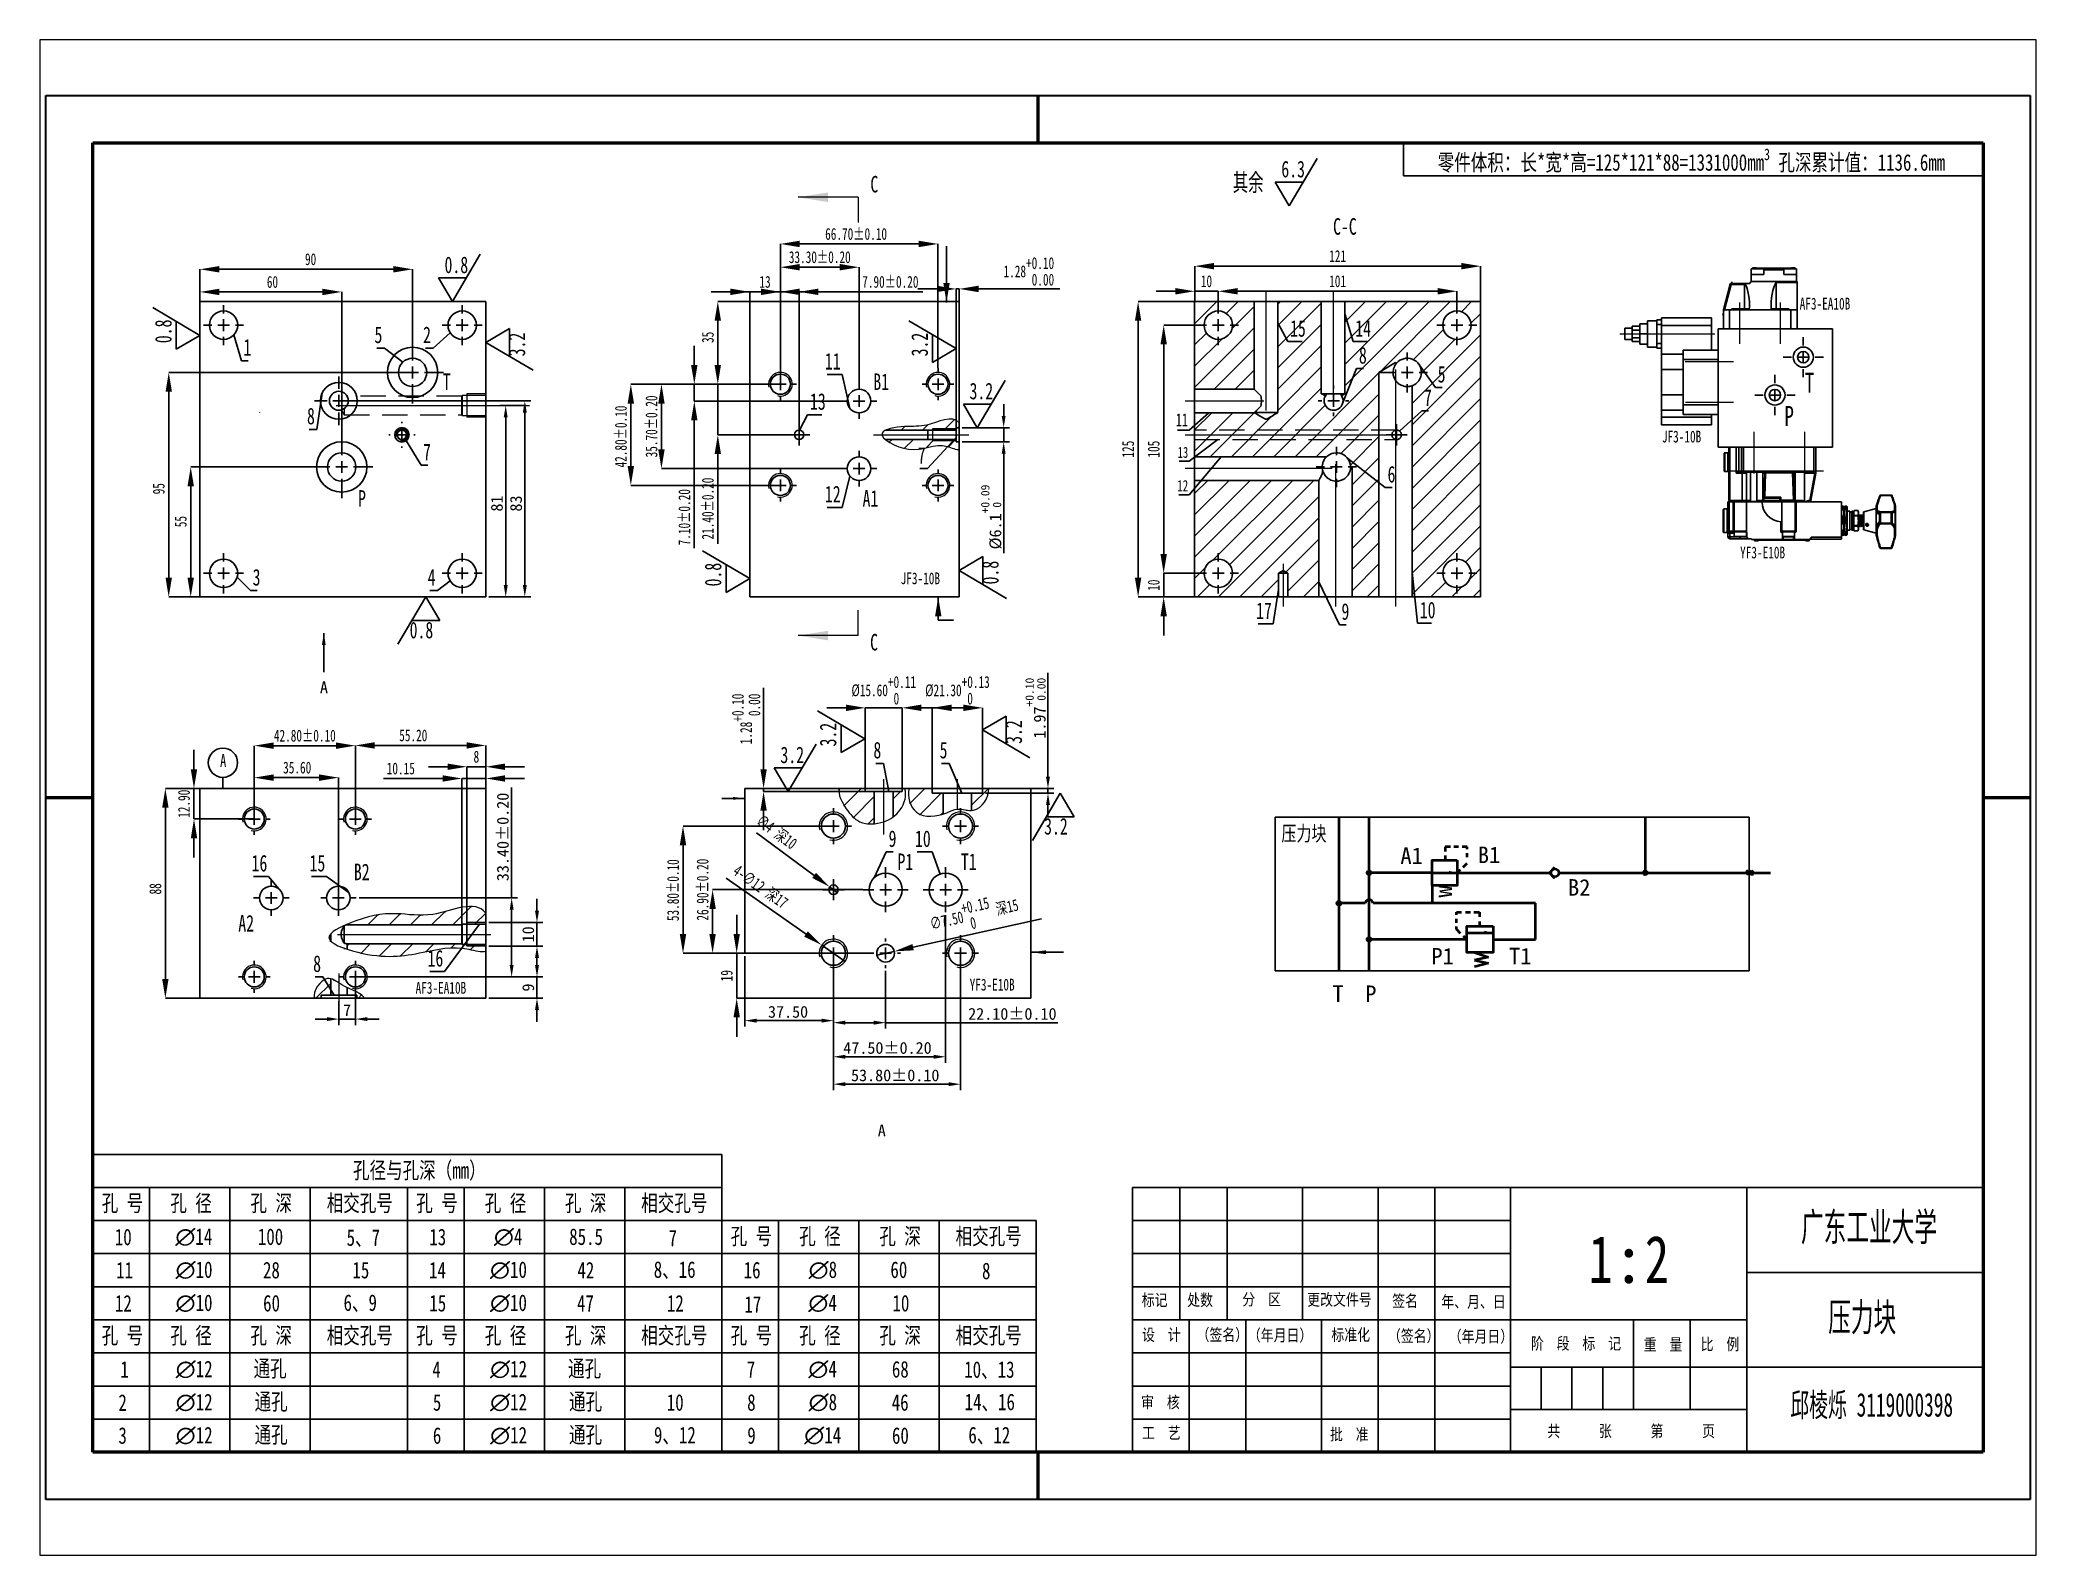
# Paper-space layout '布局2' of a CAD drawing. Header units: millimetres. Extents: x 26 to 231, y 20 to 176.
# The model-space entities are those that its viewports show. They can reach past a viewport. Long polylines and large blocks are cut down to what shows.
import ezdxf

# ---------------------------------------------------------------- set-up
doc = ezdxf.new("R2010")
doc.units = ezdxf.units.MM
for name, pattern in [('ACAD_ISO06W100', [36, 24, -3, 0, -3, 0, -3, 0, -3]), ('CENTER', [50.8, 31.75, -6.35, 6.35, -6.35]), ('CENTERX2', [20.32, 12.7, -2.54, 2.54, -2.54]), ('DASHED2', [9.525, 6.35, -3.175]), ('HIDDEN', [1.905, 1.27, -0.635])]:
    doc.linetypes.add(name, pattern=pattern)
doc.layers.add('10', color=7, linetype='Continuous')
doc.layers.add('虚线', color=7, linetype='ACAD_ISO06W100')
for name, color, linetype, lineweight in [('总内框线', 7, 'Continuous', 50), ('总外框线', 7, 'Continuous', 30), ('粗实线', 7, 'Continuous', 40), ('粗实线层', 7, 'Continuous', 15), ('轮廓线层', 7, 'Continuous', 15)]:
    doc.layers.add(name, color=color, linetype=linetype, lineweight=lineweight)
doc.styles.add('SLDTEXTSTYLE0', font='TXT', dxfattribs={"width": 0.7})
doc.styles.add('SLDTEXTSTYLE1', font='TXT', dxfattribs={"width": 0.7, "bigfont": 'bigfont'})
doc.styles.add('SLDTEXTSTYLE4', font='TXT', dxfattribs={"width": 0.7})
doc.styles.add('陈杰（2）', font='gbenor.shx', dxfattribs={"width": 0.8, "bigfont": 'gbcbig.shx'})
doc.dimstyles.new('ISO-25', dxfattribs={"dimtxt": 2.5, "dimasz": 2.5, "dimexe": 1.25, "dimexo": 0.625, "dimtad": 1, "dimtxsty": 'Standard', "dimcen": 2.5, "dimadec": 0, "dimazin": 0, "dimtfac": 1, "dimtmove": 0, "dimatfit": 3, "dimfxl": 1, "dimarcsym": 0})
doc.dimstyles.new('SLDDIMSTYLE0', dxfattribs={"dimtxt": 3.5, "dimasz": 4.08, "dimexe": 0, "dimexo": 0.0625, "dimgap": 0.875, "dimtad": 2, "dimlfac": 2, "dimrnd": 1e-09, "dimzin": 12, "dimdsep": 46, "dimtxsty": 'SLDTEXTSTYLE0', "dimsah": 1, "dimcen": 0.09, "dimadec": 0, "dimazin": 3, "dimtfac": 1, "dimtofl": 0, "dimtmove": 0, "dimatfit": 3, "dimfxl": 1, "dimfrac": 2, "dimtolj": 1, "dimtzin": 12, "dimarcsym": 0})
doc.dimstyles.new('SLDDIMSTYLE1', dxfattribs={"dimtxt": 0.18, "dimasz": 4.08, "dimexe": 0, "dimexo": 0.0625, "dimgap": 0, "dimtad": 0, "dimtih": 1, "dimtoh": 1, "dimdec": 0, "dimrnd": 1e-09, "dimzin": 0, "dimdsep": 46, "dimtxsty": 'Standard', "dimblk1": 'NONE', "dimblk2": 'NONE', "dimsah": 1, "dimcen": 0.09, "dimadec": 0, "dimazin": 0, "dimtfac": 4.08, "dimtdec": 0, "dimtofl": 0, "dimtmove": 0, "dimatfit": 3, "dimldrblk": 'NONE', "dimfxl": 1, "dimfrac": 2, "dimtolj": 1, "dimtzin": 0, "dimarcsym": 0})
doc.dimstyles.new('SLDDIMSTYLE10', dxfattribs={"dimtxt": 3.5, "dimasz": 4.08, "dimexe": 0, "dimexo": 0.0625, "dimgap": 0.875, "dimtad": 2, "dimlfac": 2, "dimrnd": 1e-09, "dimzin": 4, "dimdsep": 46, "dimtxsty": 'SLDTEXTSTYLE0', "dimsah": 1, "dimcen": 0.09, "dimadec": 0, "dimazin": 1, "dimtfac": 1, "dimtofl": 0, "dimtmove": 0, "dimatfit": 3, "dimfxl": 1, "dimfrac": 2, "dimtolj": 1, "dimtzin": 12, "dimarcsym": 0})
doc.dimstyles.new('SLDDIMSTYLE12', dxfattribs={"dimtxt": 3.5, "dimasz": 4.08, "dimexe": 0, "dimexo": 0.0625, "dimgap": 0.875, "dimtad": 2, "dimlfac": 2, "dimrnd": 1e-09, "dimzin": 12, "dimdsep": 46, "dimtxsty": 'SLDTEXTSTYLE0', "dimblk1": 'NONE', "dimsah": 1, "dimcen": 0, "dimadec": 0, "dimazin": 3, "dimtfac": 1, "dimtmove": 0, "dimatfit": 3, "dimldrblk": 'NONE', "dimfxl": 1, "dimfrac": 2, "dimtolj": 1, "dimtzin": 12, "dimarcsym": 0})
doc.dimstyles.new('SLDDIMSTYLE13', dxfattribs={"dimtxt": 3.5, "dimasz": 4.08, "dimexe": 0, "dimexo": 0.0625, "dimgap": 0.875, "dimtad": 2, "dimlfac": 2, "dimrnd": 1e-09, "dimzin": 4, "dimdsep": 46, "dimtxsty": 'SLDTEXTSTYLE0', "dimblk1": 'NONE', "dimsah": 1, "dimcen": 0, "dimadec": 0, "dimazin": 1, "dimtol": 1, "dimtp": 0.15, "dimtfac": 1, "dimtmove": 0, "dimatfit": 3, "dimldrblk": 'NONE', "dimfxl": 1, "dimfrac": 2, "dimtolj": 1, "dimarcsym": 0})
doc.dimstyles.new('SLDDIMSTYLE14', dxfattribs={"dimtxt": 3.5, "dimasz": 4.08, "dimexe": 0, "dimexo": 0.0625, "dimgap": 0.875, "dimtad": 2, "dimlfac": 2, "dimrnd": 1e-09, "dimzin": 4, "dimdsep": 46, "dimtxsty": 'SLDTEXTSTYLE0', "dimsah": 1, "dimcen": 0.09, "dimadec": 0, "dimazin": 1, "dimtol": 1, "dimtp": 0.11, "dimtfac": 1, "dimtmove": 0, "dimatfit": 0, "dimfxl": 1, "dimfrac": 2, "dimtolj": 1, "dimarcsym": 0})
doc.dimstyles.new('SLDDIMSTYLE15', dxfattribs={"dimtxt": 3.5, "dimasz": 4.08, "dimexe": 0, "dimexo": 0.0625, "dimgap": 0.875, "dimtad": 2, "dimlfac": 2, "dimrnd": 1e-09, "dimzin": 4, "dimdsep": 46, "dimtxsty": 'SLDTEXTSTYLE0', "dimsah": 1, "dimcen": 0.09, "dimadec": 0, "dimazin": 1, "dimtol": 1, "dimtp": 0.13, "dimtfac": 1, "dimtmove": 0, "dimatfit": 0, "dimfxl": 1, "dimfrac": 2, "dimtolj": 1, "dimarcsym": 0})
doc.dimstyles.new('SLDDIMSTYLE2', dxfattribs={"dimtxt": 3.5, "dimasz": 4.08, "dimexe": 0, "dimexo": 0.0625, "dimgap": 0.875, "dimtad": 2, "dimlfac": 2, "dimrnd": 1e-09, "dimzin": 12, "dimdsep": 46, "dimtxsty": 'SLDTEXTSTYLE0', "dimsah": 1, "dimcen": 0.09, "dimadec": 0, "dimazin": 3, "dimtfac": 1, "dimtmove": 0, "dimatfit": 0, "dimfxl": 1, "dimfrac": 2, "dimtolj": 1, "dimtzin": 12, "dimarcsym": 0})
doc.dimstyles.new('SLDDIMSTYLE3', dxfattribs={"dimtxt": 3.5, "dimasz": 4.08, "dimexe": 0, "dimexo": 0.0625, "dimgap": 0.875, "dimtad": 2, "dimlfac": 2, "dimrnd": 1e-09, "dimzin": 4, "dimdsep": 46, "dimtxsty": 'SLDTEXTSTYLE0', "dimsah": 1, "dimcen": 0.09, "dimadec": 0, "dimazin": 1, "dimtol": 1, "dimtp": 0.1, "dimtm": 0.1, "dimtfac": 1, "dimtmove": 0, "dimatfit": 0, "dimfxl": 1, "dimfrac": 2, "dimtolj": 1, "dimtzin": 0, "dimarcsym": 0})
doc.dimstyles.new('SLDDIMSTYLE4', dxfattribs={"dimtxt": 3.5, "dimasz": 4.08, "dimexe": 0, "dimexo": 0.0625, "dimgap": 0.875, "dimtad": 2, "dimlfac": 2, "dimrnd": 1e-09, "dimzin": 4, "dimdsep": 46, "dimtxsty": 'SLDTEXTSTYLE0', "dimsah": 1, "dimcen": 0.09, "dimadec": 0, "dimazin": 1, "dimtol": 1, "dimtp": 0.2, "dimtm": 0.2, "dimtfac": 1, "dimtmove": 0, "dimatfit": 0, "dimfxl": 1, "dimfrac": 2, "dimtolj": 1, "dimtzin": 0, "dimarcsym": 0})
doc.dimstyles.new('SLDDIMSTYLE5', dxfattribs={"dimtxt": 3.5, "dimasz": 4.08, "dimexe": 0, "dimexo": 0.0625, "dimgap": 0.875, "dimtad": 2, "dimlfac": 2, "dimrnd": 1e-09, "dimzin": 12, "dimdsep": 46, "dimtxsty": 'SLDTEXTSTYLE0', "dimsah": 1, "dimcen": 0.09, "dimadec": 0, "dimazin": 3, "dimtol": 1, "dimtp": 0.1, "dimtfac": 1, "dimtmove": 0, "dimatfit": 0, "dimfxl": 1, "dimfrac": 2, "dimtolj": 1, "dimtzin": 0, "dimarcsym": 0})
doc.dimstyles.new('SLDDIMSTYLE8', dxfattribs={"dimtxt": 0.18, "dimasz": 4.08, "dimexe": 0, "dimexo": 0.0625, "dimgap": 0, "dimtad": 0, "dimtih": 1, "dimtoh": 1, "dimdec": 0, "dimrnd": 1e-09, "dimzin": 0, "dimdsep": 46, "dimtxsty": 'Standard', "dimsah": 1, "dimcen": 0.09, "dimadec": 0, "dimazin": 0, "dimtfac": 4.08, "dimtdec": 0, "dimtofl": 0, "dimtmove": 0, "dimatfit": 3, "dimfxl": 1, "dimfrac": 2, "dimtolj": 1, "dimtzin": 0, "dimarcsym": 0})
doc.dimstyles.new('SLDDIMSTYLE9', dxfattribs={"dimtxt": 3.5, "dimasz": 4.08, "dimexe": 0, "dimexo": 0.0625, "dimgap": 0.875, "dimtad": 2, "dimlfac": 2, "dimrnd": 1e-09, "dimzin": 4, "dimdsep": 46, "dimtxsty": 'SLDTEXTSTYLE0', "dimsah": 1, "dimcen": 0.09, "dimadec": 0, "dimazin": 1, "dimtfac": 1, "dimtmove": 0, "dimatfit": 0, "dimfxl": 1, "dimfrac": 2, "dimtolj": 1, "dimtzin": 12, "dimarcsym": 0})
pattern_1 = [(45, (733.235, 254.895), (-2.245064, 2.245064), [])]
pattern_2 = [(45, (725.6986, 255.5846), (-2.245064, 2.245064), [])]
pattern_3 = [(45, (741.3623, 254.895), (-2.245064, 2.245064), [])]
pattern_4 = [(45, (738.3545, 255.5846), (-2.245064, 2.245064), [])]

psp = doc.layouts.new('布局2')

msp = doc.modelspace()

# ---------------------------------------------------------------- texts
for s, width, gutter_width, heights, insert, char_height, attachment_point in [('\\A1;{\\fHYSWLongFangSong|b0|i0|c134|p2;零件体积：长*宽*高=125*121*88=1331000mm\\H0.7x;\\S3^ ;\\H1.4286x; 孔深累计值：1136.6mm}', 135.083304, 17.5, [7], (1134.1252, 532.1274), 3.5, 5), ('A', 15.985995, 28.4552, [0], (843.8911, 421.9609), 2.5, 1), ('{\\fHYSWLongFangSong|b1|i0|c134|p2;压力块}', 13.492263, 12.5, [0], (1047.3688, 391.3877), 3.175, 1), ('A1', 15.355617, 28.4552, [0], (1072.5388, 386.8464), 3.5, 1), ('B1', 9.167789, 28.4552, [0], (1088.9135, 387.0297), 3.5, 1), ('B2', 9.167789, 28.4552, [0], (1107.9957, 380.1426), 3.5, 1), ('P1', 15.355617, 28.4552, [0], (1079.0899, 365.5836), 3.5, 1), ('T1', 9.167789, 28.4552, [0], (1095.5273, 365.6097), 3.5, 1), ('T', 9.167789, 28.4552, [0], (1058.1694, 357.6677), 3.5, 1), ('P', 15.355617, 28.4552, [0], (1065.0985, 357.6415), 3.5, 1), ('A', 15.985995, 28.4552, [0], (961.9349, 328.2169), 2.5, 1), ('\\A1;{\\fHYSWLongFangSong|b0|i0|c134|p2;孔径与孔深（mm）}', 135.083304, 17.5, [7], (864.9259, 318.3195), 3.5, 5), ('\\pi1.8685;{\\fHYSWLongFangSong|b0|i0|c134|p2;孔 号}', 12, 17.5, [0], (795.8448, 311.4074), 3.5, 4), ('\\pi4.3832;{\\fHYSWLongFangSong|b0|i0|c134|p2;孔 径}', 17, 17.5, [0], (807.8448, 311.4074), 3.5, 4), ('\\pi4.3392;{\\fHYSWLongFangSong|b0|i0|c134|p2;孔 深}', 17, 17.5, [0], (824.8448, 311.4074), 3.5, 4), ('\\pi3.4862;{\\fHYSWLongFangSong|b0|i0|c134|p2;相交孔号}', 20.541652, 17.5, [0], (841.8448, 311.4074), 3.5, 4), ('\\pi1.8685;{\\fHYSWLongFangSong|b0|i0|c134|p2;孔 号}', 12, 17.5, [0], (862.3864, 311.4074), 3.5, 4), ('\\pi4.3832;{\\fHYSWLongFangSong|b0|i0|c134|p2;孔 径}', 17, 17.5, [0], (874.3864, 311.4074), 3.5, 4), ('\\pi4.3392;{\\fHYSWLongFangSong|b0|i0|c134|p2;孔 深}', 17, 17.5, [0], (891.3864, 311.4074), 3.5, 4), ('\\pi3.4862;{\\fHYSWLongFangSong|b0|i0|c134|p2;相交孔号}', 20.541652, 17.5, [0], (908.3864, 311.4074), 3.5, 4), ('\\pi4.6269;{\\fHYSWLongFangSong|b0|i0|c134|p2;10}', 12, 17.5, [0], (795.8448, 304.4074), 3.5, 4), ('\\pi5.4283;{\\fISOCPEUR|b0|i0|c0|p34;∅\\fHYSWLongFangSong|b0|i0|c134|p2;14}', 17, 17.5, [0], (807.8448, 304.4074), 3.5, 4), ('\\pi6.2483;{\\fHYSWLongFangSong|b0|i0|c134|p2;100}', 17, 17.5, [0], (824.5045, 304.47), 3.5, 4), ('\\pi6.9642;{\\fHYSWLongFangSong|b0|i0|c134|p2;5、7}', 20.541652, 17.5, [0], (842.5648, 304.1778), 3.5, 4), ('\\pi4.6441;{\\fHYSWLongFangSong|b0|i0|c134|p2;13}', 12, 17.5, [0], (862.3864, 304.4074), 3.5, 4), ('\\pi6.307;{\\fISOCPEUR|b0|i0|c0|p34;∅\\fHYSWLongFangSong|b0|i0|c134|p2;4}', 17, 17.5, [0], (874.3864, 304.4074), 3.5, 4), ('\\pi5.2619;{\\fHYSWLongFangSong|b0|i0|c134|p2;85.5}', 17, 17.5, [0], (891.3762, 304.471), 3.5, 4), ('\\pi9.5684;{\\fHYSWLongFangSong|b0|i0|c134|p2;7}', 20.541652, 17.5, [0], (908.0969, 304.1842), 3.5, 4), ('\\pi1.8685;{\\fHYSWLongFangSong|b0|i0|c134|p2;孔 号}', 12, 17.5, [0], (928.9281, 304.4074), 3.5, 4), ('\\pi4.3832;{\\fHYSWLongFangSong|b0|i0|c134|p2;孔 径}', 17, 17.5, [0], (940.9281, 304.4074), 3.5, 4), ('\\pi4.3392;{\\fHYSWLongFangSong|b0|i0|c134|p2;孔 深}', 17, 17.5, [0], (957.9281, 304.4074), 3.5, 4), ('\\pi3.4862;{\\fHYSWLongFangSong|b0|i0|c134|p2;相交孔号}', 20.541652, 17.5, [0], (974.9281, 304.4074), 3.5, 4), ('{\\fHYSWLongFangSong|b0|i0|c134|p2;1\\fNSimSun|b0|i0|c134|p49;:\\fHYSWLongFangSong|b0|i0|c134|p2;2}', 50, 17.5, [0], (1112.3725, 304.7064), 10, 1), ('\\pi4.9133;{\\fHYSWLongFangSong|b0|i0|c134|p2;11}', 12, 17.5, [3.5], (795.8448, 297.4074), 3.5, 4), ('\\pi5.4748;{\\fISOCPEUR|b0|i0|c0|p34;∅\\fHYSWLongFangSong|b0|i0|c134|p2;10}', 17, 17.5, [0], (807.8448, 297.4074), 3.5, 4), ('\\pi6.9923;{\\fHYSWLongFangSong|b0|i0|c134|p2;28}', 17, 17.5, [0], (824.8448, 297.4074), 3.5, 4), ('\\pi8.9198;{\\fHYSWLongFangSong|b0|i0|c134|p2;15}', 20.541652, 17.5, [0], (841.8448, 297.4074), 3.5, 4), ('\\pi4.5804;{\\fHYSWLongFangSong|b0|i0|c134|p2;14}', 12, 17.5, [3.5], (862.3864, 297.4074), 3.5, 4), ('\\pi5.4748;{\\fISOCPEUR|b0|i0|c0|p34;∅\\fHYSWLongFangSong|b0|i0|c134|p2;10}', 17, 17.5, [0], (874.3864, 297.4074), 3.5, 4), ('\\pi6.9825;{\\fHYSWLongFangSong|b0|i0|c134|p2;42}', 17, 17.5, [0], (891.3864, 297.4074), 3.5, 4), ('\\pi6.1394;{\\fHYSWLongFangSong|b0|i0|c134|p2;8、16}', 20.541652, 17.5, [0], (908.3864, 297.4074), 3.5, 4), ('\\pi4.6318;{\\fHYSWLongFangSong|b0|i0|c134|p2;16}', 12, 17.5, [0], (928.9281, 297.4074), 3.5, 4), ('\\pi6.3535;{\\fISOCPEUR|b0|i0|c0|p34;∅\\fHYSWLongFangSong|b0|i0|c134|p2;8}', 17, 17.5, [0], (940.9281, 297.4074), 3.5, 4), ('\\pi7.0168;{\\fHYSWLongFangSong|b0|i0|c134|p2;60}', 17, 17.5, [0], (957.5944, 297.4803), 3.5, 4), ('\\pi7.871;{\\fHYSWLongFangSong|b0|i0|c134|p2;8}', 17, 17.5, [0], (976.1243, 297.2275), 3.5, 4), ('\\pi4.6538;{\\fHYSWLongFangSong|b0|i0|c134|p2;12}', 12, 17.5, [0], (795.8448, 290.4074), 3.5, 4), ('\\pi5.4748;{\\fISOCPEUR|b0|i0|c0|p34;∅\\fHYSWLongFangSong|b0|i0|c134|p2;10}', 17, 17.5, [0], (807.8448, 290.4074), 3.5, 4), ('\\pi7.0168;{\\fHYSWLongFangSong|b0|i0|c134|p2;60}', 17, 17.5, [0], (824.8448, 290.4074), 3.5, 4), ('\\pi7.0352;{\\fHYSWLongFangSong|b0|i0|c134|p2;6、9}', 20.541652, 17.5, [0], (841.8448, 290.4074), 3.5, 4), ('\\pi4.649;{\\fHYSWLongFangSong|b0|i0|c134|p2;15}', 12, 17.5, [0], (862.3864, 290.4074), 3.5, 4), ('\\pi5.4748;{\\fISOCPEUR|b0|i0|c0|p34;∅\\fHYSWLongFangSong|b0|i0|c134|p2;10}', 17, 17.5, [0], (874.3864, 290.4074), 3.5, 4), ('\\pi6.9042;{\\fHYSWLongFangSong|b0|i0|c134|p2;47}', 17, 17.5, [0], (891.3864, 290.4074), 3.5, 4), ('\\pi8.9247;{\\fHYSWLongFangSong|b0|i0|c134|p2;12}', 20.541652, 17.5, [0], (908.3864, 290.4074), 3.5, 4), ('{\\fHYSWLongFangSong|b0|i0|c134|p2;17}', 12, 17.5, [3.5], (933.7218, 290.1845), 3.5, 4), ('\\pi6.307;{\\fISOCPEUR|b0|i0|c0|p34;∅\\fHYSWLongFangSong|b0|i0|c134|p2;4}', 17, 17.5, [0], (940.9281, 290.4074), 3.5, 4), ('\\pi7.1269;{\\fHYSWLongFangSong|b0|i0|c134|p2;10}', 17, 17.5, [0], (957.9281, 290.4074), 3.5, 4), ('\\pi1.8685;{\\fHYSWLongFangSong|b0|i0|c134|p2;孔 号}', 12, 17.5, [0], (795.8448, 283.4074), 3.5, 4), ('\\pi4.3832;{\\fHYSWLongFangSong|b0|i0|c134|p2;孔 径}', 17, 17.5, [0], (807.8448, 283.4074), 3.5, 4), ('\\pi4.3392;{\\fHYSWLongFangSong|b0|i0|c134|p2;孔 深}', 17, 17.5, [0], (824.8448, 283.4074), 3.5, 4), ('\\pi3.4862;{\\fHYSWLongFangSong|b0|i0|c134|p2;相交孔号}', 20.541652, 17.5, [0], (841.8448, 283.4074), 3.5, 4), ('\\pi1.8685;{\\fHYSWLongFangSong|b0|i0|c134|p2;孔 号}', 12, 17.5, [0], (862.3864, 283.4074), 3.5, 4), ('\\pi4.3832;{\\fHYSWLongFangSong|b0|i0|c134|p2;孔 径}', 17, 17.5, [0], (874.3864, 283.4074), 3.5, 4), ('\\pi4.3392;{\\fHYSWLongFangSong|b0|i0|c134|p2;孔 深}', 17, 17.5, [0], (891.3864, 283.4074), 3.5, 4), ('\\pi3.4862;{\\fHYSWLongFangSong|b0|i0|c134|p2;相交孔号}', 20.541652, 17.5, [0], (908.3864, 283.4074), 3.5, 4), ('\\pi1.8685;{\\fHYSWLongFangSong|b0|i0|c134|p2;孔 号}', 12, 17.5, [0], (928.9281, 283.4074), 3.5, 4), ('\\pi4.3832;{\\fHYSWLongFangSong|b0|i0|c134|p2;孔 径}', 17, 17.5, [0], (940.9281, 283.4074), 3.5, 4), ('\\pi4.3392;{\\fHYSWLongFangSong|b0|i0|c134|p2;孔 深}', 17, 17.5, [0], (957.9281, 283.4074), 3.5, 4), ('\\pi3.4862;{\\fHYSWLongFangSong|b0|i0|c134|p2;相交孔号}', 20.541652, 17.5, [0], (974.9281, 283.4074), 3.5, 4), ('\\pi5.792;{\\fHYSWLongFangSong|b0|i0|c134|p2;1}', 12, 17.5, [0], (795.8448, 276.4074), 3.5, 4), ('\\pi5.5017;{\\fISOCPEUR|b0|i0|c0|p34;∅\\fHYSWLongFangSong|b0|i0|c134|p2;12}', 17, 17.5, [0], (807.8448, 276.4074), 3.5, 4), ('{\\fHYSWLongFangSong|b0|i0|c134|p2;通孔}', 17, 17.5, [0], (833.3448, 276.4074), 3.5, 5), ('\\pi5.2878;{\\fHYSWLongFangSong|b0|i0|c134|p2;4}', 12, 17.5, [0], (862.3864, 276.4074), 3.5, 4), ('\\pi5.5017;{\\fISOCPEUR|b0|i0|c0|p34;∅\\fHYSWLongFangSong|b0|i0|c134|p2;12}', 17, 17.5, [0], (874.3864, 276.4074), 3.5, 4), ('{\\fHYSWLongFangSong|b0|i0|c134|p2;通孔}', 17, 17.5, [0], (899.8864, 276.4074), 3.5, 5), ('\\pi5.2976;{\\fHYSWLongFangSong|b0|i0|c134|p2;7}', 12, 17.5, [0], (928.9281, 276.4074), 3.5, 4), ('\\pi6.307;{\\fISOCPEUR|b0|i0|c0|p34;∅\\fHYSWLongFangSong|b0|i0|c134|p2;4}', 17, 17.5, [0], (940.9281, 276.4074), 3.5, 4), ('\\pi7.0168;{\\fHYSWLongFangSong|b0|i0|c134|p2;68}', 17, 17.5, [0], (957.9042, 276.4231), 3.5, 4), ('\\pi5.4051;{\\fHYSWLongFangSong|b0|i0|c134|p2;10、13}', 20.541652, 17.5, [0], (974.8326, 276.2586), 3.5, 4), ('\\pi5.3979;{\\fHYSWLongFangSong|b0|i0|c134|p2;2}', 12, 17.5, [3.5], (795.8448, 269.4074), 3.5, 4), ('\\pi5.5017;{\\fISOCPEUR|b0|i0|c0|p34;∅\\fHYSWLongFangSong|b0|i0|c134|p2;12}', 17, 17.5, [0], (807.8448, 269.4074), 3.5, 4), ('\\pi5.208;{\\fHYSWLongFangSong|b0|i0|c134|p2;通孔}', 17, 17.5, [0], (824.8448, 269.4074), 3.5, 4), ('\\pi5.3979;{\\fHYSWLongFangSong|b0|i0|c134|p2;5}', 12, 17.5, [3.5], (862.3864, 269.4074), 3.5, 4), ('\\pi5.5017;{\\fISOCPEUR|b0|i0|c0|p34;∅\\fHYSWLongFangSong|b0|i0|c134|p2;12}', 17, 17.5, [0], (874.3864, 269.4074), 3.5, 4), ('\\pi5.208;{\\fHYSWLongFangSong|b0|i0|c134|p2;通孔}', 17, 17.5, [0], (891.3864, 269.4074), 3.5, 4), ('\\pi8.8977;{\\fHYSWLongFangSong|b0|i0|c134|p2;10}', 20.541652, 17.5, [0], (908.3864, 269.4074), 3.5, 4), ('\\pi5.371;{\\fHYSWLongFangSong|b0|i0|c134|p2;8}', 12, 17.5, [3.5], (928.9281, 269.4074), 3.5, 4), ('\\pi6.3535;{\\fISOCPEUR|b0|i0|c0|p34;∅\\fHYSWLongFangSong|b0|i0|c134|p2;8}', 17, 17.5, [0], (940.9281, 269.4074), 3.5, 4), ('\\pi6.9605;{\\fHYSWLongFangSong|b0|i0|c134|p2;46}', 17, 17.5, [0], (957.9281, 269.4074), 3.5, 4), ('\\pi5.3929;{\\fHYSWLongFangSong|b0|i0|c134|p2;14、16}', 20.541652, 17.5, [0], (974.9281, 269.4074), 3.5, 4), ('\\pi5.393;{\\fHYSWLongFangSong|b0|i0|c134|p2;3}', 12, 17.5, [0], (795.8448, 262.4074), 3.5, 4), ('\\pi5.5017;{\\fISOCPEUR|b0|i0|c0|p34;∅\\fHYSWLongFangSong|b0|i0|c134|p2;12}', 17, 17.5, [0], (807.8448, 262.4074), 3.5, 4), ('\\pi5.208;{\\fHYSWLongFangSong|b0|i0|c134|p2;通孔}', 17, 17.5, [0], (824.8448, 262.4074), 3.5, 4), ('\\pi5.3979;{\\fHYSWLongFangSong|b0|i0|c134|p2;6}', 12, 17.5, [0], (862.3864, 262.4074), 3.5, 4), ('\\pi5.5017;{\\fISOCPEUR|b0|i0|c0|p34;∅\\fHYSWLongFangSong|b0|i0|c134|p2;12}', 17, 17.5, [0], (874.3864, 262.4074), 3.5, 4), ('\\pi5.208;{\\fHYSWLongFangSong|b0|i0|c134|p2;通孔}', 17, 17.5, [0], (891.3864, 262.4074), 3.5, 4), ('\\pi6.181;{\\fHYSWLongFangSong|b0|i0|c134|p2;9、12}', 20.541652, 17.5, [0], (908.3864, 262.4074), 3.5, 4), ('\\pi5.3906;{\\fHYSWLongFangSong|b0|i0|c134|p2;9}', 12, 17.5, [0], (928.9281, 262.4074), 3.5, 4), ('\\pi5.4283;{\\fISOCPEUR|b0|i0|c0|p34;∅\\fHYSWLongFangSong|b0|i0|c134|p2;14}', 17, 17.5, [0], (940.9281, 262.4074), 3.5, 4), ('\\pi7.0168;{\\fHYSWLongFangSong|b0|i0|c134|p2;60}', 17, 17.5, [0], (957.9281, 262.4074), 3.5, 4), ('\\pi6.1834;{\\fHYSWLongFangSong|b0|i0|c134|p2;6、12}', 20.541652, 17.5, [0], (974.9281, 262.4074), 3.5, 4)]:
    msp.add_mtext_dynamic_manual_height_columns(s, width=width, gutter_width=gutter_width, heights=heights, dxfattribs=dict(insert=insert, char_height=char_height, attachment_point=attachment_point))
at = {"color": 7, "linetype": 'Continuous', "char_height": 3.5, "attachment_point": 1, "style": 'SLDTEXTSTYLE0'}
for insert in [(960.3755, 528.9031), (960.316, 432.0044)]:
    msp.add_mtext('C', dxfattribs=dict(at, insert=insert))
at = {"width": 93.019286, "attachment_point": 1, "style": '陈杰（2）'}
for s, insert, char_height in [('{\\fHYSWLongFangSong|b0|i0|c134|p2;广东工业大学}', (1157.3123, 309.5658), 6), ('{\\fSimSun|b0|i0|c134|p2;标记}', (1017.7996, 292.348), 2.5), ('{\\fSimSun|b0|i0|c134|p2;处数}', (1027.4208, 292.3629), 2.5), ('{\\fSimSun|b0|i0|c134|p2;分\u3000区}', (1039.0817, 292.487), 2.5), ('{\\fSimSun|b0|i0|c134|p2;更改文件号}', (1052.8165, 292.4324), 2.5), ('{\\fSimSun|b0|i0|c134|p2;签名}', (1070.8009, 292.1741), 2.5), ('{\\fSimSun|b0|i0|c134|p2;年、月、日}', (1081.1954, 291.9804), 2.5), ('{\\fHYSWLongFangSong|b0|i0|c134|p2;压力块}', (1163.0735, 290.4885), 6), ('{\\fSimSun|b0|i0|c134|p2;设\u3000计}', (1017.8591, 285.0075), 2.5), ('{\\fSimSun|b0|i0|c134|p2;（签名）}', (1029.4011, 285.0075), 2.5), ('{\\fSimSun|b0|i0|c134|p2;\u3000（年月日）}', (1037.5264, 284.8933), 2.5), ('{\\fSimSun|b0|i0|c134|p2;标准化}', (1057.933, 284.9926), 2.5), ('{\\fSimSun|b0|i0|c134|p2;（签名）}', (1069.9, 284.7443), 2.5), ('{\\fSimSun|b0|i0|c134|p2;（年月日）}', (1082.7678, 284.6449), 2.5), ('{\\fSimSun|b0|i0|c134|p2;阶\u3000段\u3000标\u3000记}', (1100.1487, 283.16), 2.5), ('{\\fSimSun|b0|i0|c134|p2;重\u3000量}', (1124.0316, 282.9315), 2.5), ('{\\fSimSun|b0|i0|c134|p2;比\u3000例}', (1136.0835, 283.001), 2.5), ('{\\fSimSun|b0|i0|c134|p2;审\u3000核}', (1017.6551, 270.7388), 2.5), ('{\\fHYSWLongFangSong|b0|i0|c134|p2;邱棱烁 3119000398}', (1155.0433, 271.4349), 5), ('{\\fSimSun|b0|i0|c134|p2;工\u3000艺}', (1017.8591, 264.2526), 2.5), ('{\\fSimSun|b0|i0|c134|p2;批\u3000准}', (1057.6271, 263.9347), 2.5), ('{\\fSimSun|b0|i0|c134|p2;共\u3000\u3000\u3000张\u3000\u3000\u3000第\u3000\u3000\u3000页}', (1103.6419, 264.635), 2.5)]:
    msp.add_mtext(s, dxfattribs=dict(at, insert=insert, char_height=char_height))
at = {"layer": '10'}
for s, insert, char_height, attachment_point, style in [('其余', (1037.0521, 529.4932), 4.23333, 1, 'SLDTEXTSTYLE1'), ('C-C', (1060.7871, 519.9682), 3.5, 2, 'SLDTEXTSTYLE0'), ('AF3-EA10B', (1157.0285, 503.1356), 2.5, 1, 'SLDTEXTSTYLE4'), ('T', (869.8867, 487.1131), 3.5, 1, 'SLDTEXTSTYLE0'), ('B1', (960.9897, 487.1131), 3.5, 1, 'SLDTEXTSTYLE0'), ('T', (1158.1021, 487.2673), 4.2333, 1, 'SLDTEXTSTYLE4'), ('P', (1153.795, 480.2461), 4.2333, 1, 'SLDTEXTSTYLE4'), ('JF3-10B', (1127.868, 475.0124), 2.5, 1, 'SLDTEXTSTYLE4'), ('P', (851.956, 462.4273), 3.5, 1, 'SLDTEXTSTYLE0'), ('A1', (958.7189, 462.4273), 3.5, 1, 'SLDTEXTSTYLE0'), ('YF3-E10B', (1144.4228, 450.49), 2.5, 1, 'SLDTEXTSTYLE4'), ('JF3-10B', (966.7768, 445.0264), 2.5, 1, 'SLDTEXTSTYLE0'), ('P1', (966.1093, 385.5671), 3.5, 1, 'SLDTEXTSTYLE0'), ('T1', (979.524, 385.5671), 3.5, 1, 'SLDTEXTSTYLE0'), ('B2', (851.064, 383.4158), 3.5, 1, 'SLDTEXTSTYLE0'), ('A2', (826.6101, 372.5567), 3.5, 1, 'SLDTEXTSTYLE0'), ('AF3-EA10B', (864.1277, 358.3974), 2.5, 1, 'SLDTEXTSTYLE0'), ('YF3-E10B', (981.3787, 359.0659), 2.5, 1, 'SLDTEXTSTYLE0')]:
    msp.add_mtext(s, dxfattribs=dict(at, insert=insert, char_height=char_height, attachment_point=attachment_point, style=style))

# ---------------------------------------------------------------- blocks, each defined once
blk = doc.blocks.new('SW_SFSYMBOL_0')
at = {"layer": '10', "color": 0}
for p, q in [((1.65, -5), (7.55, 5)), ((1.65, -5), (-1.3, 0)), ((4.6, 0), (-1.3, 0))]:
    blk.add_line(p, q, dxfattribs=at)
at = {"layer": '10', "color": 0, "insert": (0, 4.51), "char_height": 3.5, "attachment_point": 1, "style": 'SLDTEXTSTYLE0'}
blk.add_mtext('6.3', dxfattribs=at)
blk = doc.blocks.new('SW_SFSYMBOL_1')
at = {"layer": '10', "color": 0}
for p, q in [((5, 1.65), (-5, 7.55)), ((0, 4.6), (0, -1.3)), ((5, 1.65), (0, -1.3))]:
    blk.add_line(p, q, dxfattribs=at)
at = {"layer": '10', "color": 0, "insert": (-4.51, 0), "char_height": 3.5, "attachment_point": 1, "rotation": 90, "style": 'SLDTEXTSTYLE0'}
blk.add_mtext('3.2', dxfattribs=at)
blk = doc.blocks.new('*D132')
at = {"layer": '10', "color": 0, "lineweight": -2, "transparency": 16777216}
for p, q in [((841.86, 467.33), (816.54, 467.33)), ((816.54, 443.91), (816.54, 463.25)), ((818.43, 439.83), (816.54, 439.83))]:
    blk.add_line(p, q, dxfattribs=at)
at = {"layer": '10', "color": 0, "transparency": 16777216}
for points in [[(815.86, 463.25), (817.22, 463.25), (816.54, 467.33)], [(815.86, 443.91), (817.22, 443.91), (816.54, 439.83)]]:
    blk.add_solid(points, dxfattribs=at)
at = {"layer": 'Defpoints', "color": 0, "transparency": 16777216}
for p in [(816.54, 467.33), (841.92, 467.33), (818.49, 439.83)]:
    blk.add_point(p, dxfattribs=at)
at = {"layer": '10', "color": 0, "transparency": 16777216, "insert": (813.16, 455.77), "char_height": 3.5, "attachment_point": 2, "rotation": 90, "style": 'SLDTEXTSTYLE0'}
blk.add_mtext('\\A1;{\\H0.71429x;55}', dxfattribs=at)
blk = doc.blocks.new('*D133')
at = {"layer": '10', "color": 0, "lineweight": -2, "transparency": 16777216}
for p, q in [((863.43, 487.33), (811.89, 487.33)), ((811.89, 443.91), (811.89, 483.25)), ((818.43, 439.83), (811.89, 439.83))]:
    blk.add_line(p, q, dxfattribs=at)
at = {"layer": '10', "color": 0, "transparency": 16777216}
for points in [[(811.21, 483.25), (812.57, 483.25), (811.89, 487.33)], [(811.21, 443.91), (812.57, 443.91), (811.89, 439.83)]]:
    blk.add_solid(points, dxfattribs=at)
at = {"layer": 'Defpoints', "color": 0, "transparency": 16777216}
for p in [(811.89, 487.33), (863.49, 487.33), (818.49, 439.83)]:
    blk.add_point(p, dxfattribs=at)
at = {"layer": '10', "color": 0, "transparency": 16777216, "insert": (808.51, 462.73), "char_height": 3.5, "attachment_point": 2, "rotation": 90, "style": 'SLDTEXTSTYLE0'}
blk.add_mtext('\\A1;{\\H0.71429x;95}', dxfattribs=at)
blk = doc.blocks.new('*D134')
at = {"layer": '10', "color": 0, "lineweight": -2, "transparency": 16777216}
for p, q in [((818.49, 502.39), (818.49, 504.36)), ((822.57, 504.36), (844.41, 504.36)), ((848.49, 473.97), (848.49, 504.36))]:
    blk.add_line(p, q, dxfattribs=at)
at = {"layer": '10', "color": 0, "transparency": 16777216}
for points in [[(822.57, 505.04), (822.57, 503.68), (818.49, 504.36)], [(844.41, 505.04), (844.41, 503.68), (848.49, 504.36)]]:
    blk.add_solid(points, dxfattribs=at)
at = {"layer": 'Defpoints', "color": 0, "transparency": 16777216}
for p in [(848.49, 504.36), (818.49, 502.33), (848.49, 473.91)]:
    blk.add_point(p, dxfattribs=at)
at = {"layer": '10', "color": 0, "transparency": 16777216, "insert": (833.84, 507.73), "char_height": 3.5, "attachment_point": 2, "style": 'SLDTEXTSTYLE0'}
blk.add_mtext('\\A1;{\\H0.71429x;60}', dxfattribs=at)
blk = doc.blocks.new('*D135')
at = {"layer": '10', "color": 0, "lineweight": -2, "transparency": 16777216}
for p, q in [((818.49, 502.39), (818.49, 509.15)), ((822.57, 509.15), (859.41, 509.15)), ((863.49, 493.97), (863.49, 509.15))]:
    blk.add_line(p, q, dxfattribs=at)
at = {"layer": '10', "color": 0, "transparency": 16777216}
for points in [[(822.57, 509.83), (822.57, 508.47), (818.49, 509.15)], [(859.41, 509.83), (859.41, 508.47), (863.49, 509.15)]]:
    blk.add_solid(points, dxfattribs=at)
at = {"layer": 'Defpoints', "color": 0, "transparency": 16777216}
for p in [(863.49, 509.15), (818.49, 502.33), (863.49, 493.91)]:
    blk.add_point(p, dxfattribs=at)
at = {"layer": '10', "color": 0, "transparency": 16777216, "insert": (841.91, 512.53), "char_height": 3.5, "attachment_point": 2, "style": 'SLDTEXTSTYLE0'}
blk.add_mtext('\\A1;{\\H0.71429x;90}', dxfattribs=at)
blk = doc.blocks.new('*D136')
at = {"color": 0, "lineweight": -2, "transparency": 16777216}
for p, q in [((848.52, 481.33), (888.49, 481.33)), ((887.24, 442.33), (887.24, 478.83)), ((883.82, 439.83), (888.49, 439.83))]:
    blk.add_line(p, q, dxfattribs=at)
at = {"color": 0, "transparency": 16777216}
for points in [[(886.83, 478.83), (887.66, 478.83), (887.24, 481.33)], [(886.83, 442.33), (887.66, 442.33), (887.24, 439.83)]]:
    blk.add_solid(points, dxfattribs=at)
at = {"layer": 'Defpoints', "color": 0, "transparency": 16777216}
for p in [(847.89, 481.33), (887.24, 481.33), (883.2, 439.83)]:
    blk.add_point(p, dxfattribs=at)
at = {"color": 0, "transparency": 16777216, "insert": (884.12, 459.6), "char_height": 2.5, "width": 1.3264, "attachment_point": 2, "rotation": 90}
blk.add_mtext('83', dxfattribs=at)
blk = doc.blocks.new('*D137')
at = {"color": 0, "lineweight": -2, "transparency": 16777216}
for p, q in [((887.52, 480.33), (881.95, 480.33)), ((883.2, 477.83), (883.2, 442.33)), ((879.62, 439.83), (884.45, 439.83))]:
    blk.add_line(p, q, dxfattribs=at)
at = {"color": 0, "transparency": 16777216}
for points in [[(882.78, 477.83), (883.62, 477.83), (883.2, 480.33)], [(882.78, 442.33), (883.62, 442.33), (883.2, 439.83)]]:
    blk.add_solid(points, dxfattribs=at)
at = {"layer": 'Defpoints', "color": 0, "transparency": 16777216}
for p in [(888.15, 480.33), (878.99, 439.83), (883.2, 439.83)]:
    blk.add_point(p, dxfattribs=at)
at = {"color": 0, "transparency": 16777216, "insert": (880.07, 459.6), "char_height": 2.5, "width": 2.9232, "attachment_point": 2, "rotation": 90}
blk.add_mtext('81', dxfattribs=at)
blk = doc.blocks.new('SW_NOTE_0')
at = {"layer": '10', "color": 0}
blk.add_line((1.45, 0), (0, 0), dxfattribs=at)
at = {"layer": '10', "color": 0, "insert": (0.43, 4.59), "char_height": 3.5, "attachment_point": 1, "style": 'SLDTEXTSTYLE0'}
blk.add_mtext('1', dxfattribs=at)
blk = doc.blocks.new('_NONE')
blk = doc.blocks.new('SW_NOTE_1')
at = {"layer": '10', "color": 0}
blk.add_line((-1.62, 0), (0, 0), dxfattribs=at)
at = {"layer": '10', "color": 0, "insert": (-2.11, 4.57), "char_height": 3.5, "attachment_point": 1, "style": 'SLDTEXTSTYLE0'}
blk.add_mtext('2', dxfattribs=at)
blk = doc.blocks.new('SW_NOTE_2')
at = {"layer": '10', "color": 0}
blk.add_line((1.45, 0), (0, 0), dxfattribs=at)
at = {"layer": '10', "color": 0, "insert": (0.46, 4.57), "char_height": 3.5, "attachment_point": 1, "style": 'SLDTEXTSTYLE0'}
blk.add_mtext('3', dxfattribs=at)
blk = doc.blocks.new('SW_NOTE_3')
at = {"layer": '10', "color": 0}
blk.add_line((-1.62, 0), (0, 0), dxfattribs=at)
at = {"layer": '10', "color": 0, "insert": (-2.05, 4.57), "char_height": 3.5, "attachment_point": 1, "style": 'SLDTEXTSTYLE0'}
blk.add_mtext('4', dxfattribs=at)
blk = doc.blocks.new('SW_NOTE_4')
at = {"layer": '10', "color": 0}
blk.add_line((-1.62, 0), (0, 0), dxfattribs=at)
at = {"layer": '10', "color": 0, "insert": (-2.1, 4.57), "char_height": 3.5, "attachment_point": 1, "style": 'SLDTEXTSTYLE0'}
blk.add_mtext('5', dxfattribs=at)
blk = doc.blocks.new('SW_NOTE_5')
at = {"layer": '10', "color": 0}
blk.add_line((1.45, 0), (0, 0), dxfattribs=at)
at = {"layer": '10', "color": 0, "insert": (0.43, 4.53), "char_height": 3.5, "attachment_point": 1, "style": 'SLDTEXTSTYLE0'}
blk.add_mtext('7', dxfattribs=at)
blk = doc.blocks.new('SW_NOTE_6')
at = {"layer": '10', "color": 0}
blk.add_line((-1.61, 0), (0, 0), dxfattribs=at)
at = {"layer": '10', "color": 0, "insert": (-2.1, 4.56), "char_height": 3.5, "attachment_point": 1, "style": 'SLDTEXTSTYLE0'}
blk.add_mtext('8', dxfattribs=at)
blk = doc.blocks.new('SW_CENTERMARKSYMBOL_0')
at = {"layer": '10', "color": 0}
for p, q in [((0, 2.5), (0, 4.25)), ((-2.5, 0), (-4.25, 0)), ((0, 0), (-1.25, 0)), ((0, 0), (0, 1.25)), ((0, 0), (0, -1.25)), ((0, 0), (1.25, 0)), ((2.5, 0), (4.25, 0)), ((0, -2.5), (0, -4.25))]:
    blk.add_line(p, q, dxfattribs=at)
blk = doc.blocks.new('SW_CENTERMARKSYMBOL_1')
at = {"layer": '10', "color": 0}
for p, q in [((0, 2.5), (0, 4.25)), ((-2.5, 0), (-4.25, 0)), ((0, 0), (-1.25, 0)), ((0, 0), (0, 1.25)), ((0, 0), (0, -1.25)), ((0, 0), (1.25, 0)), ((2.5, 0), (4.25, 0)), ((0, -2.5), (0, -4.25))]:
    blk.add_line(p, q, dxfattribs=at)
blk = doc.blocks.new('SW_CENTERMARKSYMBOL_2')
at = {"layer": '10', "color": 0}
for p, q in [((0, 2.5), (0, 4.25)), ((-2.5, 0), (-4.25, 0)), ((0, 0), (-1.25, 0)), ((0, 0), (0, 1.25)), ((0, 0), (0, -1.25)), ((0, 0), (1.25, 0)), ((2.5, 0), (4.25, 0)), ((0, -2.5), (0, -4.25))]:
    blk.add_line(p, q, dxfattribs=at)
blk = doc.blocks.new('SW_CENTERMARKSYMBOL_3')
at = {"layer": '10', "color": 0}
for p, q in [((0, 2.5), (0, 4.25)), ((-2.5, 0), (-4.25, 0)), ((0, 0), (-1.25, 0)), ((0, 0), (0, 1.25)), ((0, 0), (0, -1.25)), ((0, 0), (1.25, 0)), ((2.5, 0), (4.25, 0)), ((0, -2.5), (0, -4.25))]:
    blk.add_line(p, q, dxfattribs=at)
blk = doc.blocks.new('SW_CENTERMARKSYMBOL_4')
at = {"layer": '10', "color": 0}
for p, q in [((0, 2.5), (0, 6.575)), ((-2.5, 0), (-6.575, 0)), ((0, 0), (-1.25, 0)), ((0, 0), (0, 1.25)), ((0, 0), (0, -1.25)), ((0, 0), (1.25, 0)), ((2.5, 0), (6.575, 0)), ((0, -2.5), (0, -6.575))]:
    blk.add_line(p, q, dxfattribs=at)
blk = doc.blocks.new('SW_CENTERMARKSYMBOL_5')
at = {"layer": '10', "color": 0}
for p, q in [((0, 2.5), (0, 6.575)), ((-2.5, 0), (-6.575, 0)), ((0, 0), (-1.25, 0)), ((0, 0), (0, 1.25)), ((0, 0), (0, -1.25)), ((0, 0), (1.25, 0)), ((2.5, 0), (6.575, 0)), ((0, -2.5), (0, -6.575))]:
    blk.add_line(p, q, dxfattribs=at)
blk = doc.blocks.new('SW_CENTERMARKSYMBOL_6')
at = {"layer": '10', "color": 0}
for p, q in [((0, 2.5), (0, 5.15)), ((-2.5, 0), (-5.15, 0)), ((0, 0), (-1.25, 0)), ((0, 0), (0, 1.25)), ((0, 0), (0, -1.25)), ((0, 0), (1.25, 0)), ((2.5, 0), (5.15, 0)), ((0, -2.5), (0, -5.15))]:
    blk.add_line(p, q, dxfattribs=at)
blk = doc.blocks.new('SW_CENTERMARKSYMBOL_7')
at = {"layer": '10', "color": 0}
for p, q in [((-2.5, 0), (-2.775, 0)), ((0, 0), (-1.25, 0)), ((0, 2.5), (0, 2.775)), ((0, 0), (0, 1.25)), ((0, 0), (0, -1.25)), ((0, 0), (1.25, 0)), ((2.5, 0), (2.775, 0)), ((0, -2.5), (0, -2.775))]:
    blk.add_line(p, q, dxfattribs=at)
blk = doc.blocks.new('SW_SFSYMBOL_2')
at = {"layer": '10', "color": 0}
for p, q in [((5, 1.65), (-5, 7.55)), ((0, 4.6), (0, -1.3)), ((5, 1.65), (0, -1.3))]:
    blk.add_line(p, q, dxfattribs=at)
at = {"layer": '10', "color": 0, "insert": (-4.51, 0), "char_height": 3.5, "attachment_point": 1, "rotation": 90, "style": 'SLDTEXTSTYLE0'}
blk.add_mtext('0.8', dxfattribs=at)
blk = doc.blocks.new('SW_SFSYMBOL_3')
at = {"layer": '10', "color": 0}
for p, q in [((1.65, -5), (7.55, 5)), ((1.65, -5), (-1.3, 0)), ((4.6, 0), (-1.3, 0))]:
    blk.add_line(p, q, dxfattribs=at)
at = {"layer": '10', "color": 0, "insert": (0, 4.51), "char_height": 3.5, "attachment_point": 1, "style": 'SLDTEXTSTYLE0'}
blk.add_mtext('0.8', dxfattribs=at)
blk = doc.blocks.new('SW_SFSYMBOL_4')
at = {"layer": '10', "color": 0}
for p, q in [((3.41, 9.76), (-2.49, -0.24)), ((3.41, 9.76), (6.36, 4.76)), ((0.46, 4.76), (6.36, 4.76))]:
    blk.add_line(p, q, dxfattribs=at)
at = {"layer": '10', "color": 0, "insert": (0, 4.51), "char_height": 3.5, "attachment_point": 1, "style": 'SLDTEXTSTYLE0'}
blk.add_mtext('0.8', dxfattribs=at)
blk = doc.blocks.new('SW_SFSYMBOL_5')
at = {"layer": '10', "color": 0}
for p, q in [((-9.33, 2.95), (-4.33, 5.9)), ((-4.33, 0), (-4.33, 5.9)), ((-9.33, 2.95), (0.67, -2.95))]:
    blk.add_line(p, q, dxfattribs=at)
at = {"layer": '10', "color": 0, "insert": (-4.51, 0), "char_height": 3.5, "attachment_point": 1, "rotation": 90, "style": 'SLDTEXTSTYLE0'}
blk.add_mtext('3.2', dxfattribs=at)
blk = doc.blocks.new('*D138')
at = {"layer": '10', "color": 0, "lineweight": -2, "transparency": 16777216}
for p, q in [((930.75, 504.38), (926.67, 504.38)), ((934.83, 502.39), (934.83, 504.38)), ((934.83, 504.38), (941.33, 504.38)), ((941.33, 484.89), (941.33, 504.38)), ((945.41, 504.38), (949.49, 504.38))]:
    blk.add_line(p, q, dxfattribs=at)
at = {"layer": '10', "color": 0, "transparency": 16777216}
for points in [[(930.75, 505.06), (930.75, 503.7), (934.83, 504.38)], [(945.41, 505.06), (945.41, 503.7), (941.33, 504.38)]]:
    blk.add_solid(points, dxfattribs=at)
at = {"layer": 'Defpoints', "color": 0, "transparency": 16777216}
for p in [(941.33, 504.38), (934.83, 502.33), (941.33, 484.83)]:
    blk.add_point(p, dxfattribs=at)
at = {"layer": '10', "color": 0, "transparency": 16777216, "insert": (938.08, 507.75), "char_height": 3.5, "attachment_point": 2, "style": 'SLDTEXTSTYLE0'}
blk.add_mtext('\\A1;{\\H0.71429x;13}', dxfattribs=at)
blk = doc.blocks.new('*D139')
at = {"layer": '10', "color": 0, "lineweight": -2, "transparency": 16777216}
for p, q in [((941.33, 484.89), (941.33, 514.51)), ((945.41, 514.51), (970.6, 514.51)), ((974.68, 488.27), (974.68, 514.51))]:
    blk.add_line(p, q, dxfattribs=at)
at = {"layer": '10', "color": 0, "transparency": 16777216}
for points in [[(945.41, 515.19), (945.41, 513.83), (941.33, 514.51)], [(970.6, 515.19), (970.6, 513.83), (974.68, 514.51)]]:
    blk.add_solid(points, dxfattribs=at)
at = {"layer": 'Defpoints', "color": 0, "transparency": 16777216}
for p in [(974.68, 514.51), (974.68, 488.21), (941.33, 484.83)]:
    blk.add_point(p, dxfattribs=at)
at = {"layer": '10', "color": 0, "transparency": 16777216, "insert": (957.35, 517.88), "char_height": 3.5, "attachment_point": 2, "style": 'SLDTEXTSTYLE0'}
blk.add_mtext('\\A1;{\\H0.71429x;66.70±0.10}', dxfattribs=at)
blk = doc.blocks.new('*D140')
at = {"layer": '10', "color": 0, "lineweight": -2, "transparency": 16777216}
for p, q in [((941.33, 484.89), (941.33, 509.59)), ((945.41, 509.59), (953.9, 509.59)), ((957.98, 485.09), (957.98, 509.59))]:
    blk.add_line(p, q, dxfattribs=at)
at = {"layer": '10', "color": 0, "transparency": 16777216}
for points in [[(945.41, 510.27), (945.41, 508.91), (941.33, 509.59)], [(953.9, 510.27), (953.9, 508.91), (957.98, 509.59)]]:
    blk.add_solid(points, dxfattribs=at)
at = {"layer": 'Defpoints', "color": 0, "transparency": 16777216}
for p in [(957.98, 509.59), (941.33, 484.83), (957.98, 485.03)]:
    blk.add_point(p, dxfattribs=at)
at = {"layer": '10', "color": 0, "transparency": 16777216, "insert": (949.66, 512.97), "char_height": 3.5, "attachment_point": 2, "style": 'SLDTEXTSTYLE0'}
blk.add_mtext('\\A1;{\\H0.71429x;33.30±0.20}', dxfattribs=at)
blk = doc.blocks.new('*D141')
at = {"layer": '10', "color": 0, "lineweight": -2, "transparency": 16777216}
for p, q in [((937.25, 504.38), (933.17, 504.38)), ((941.33, 484.89), (941.33, 504.38)), ((941.33, 504.38), (945.28, 504.38)), ((945.28, 476.44), (945.28, 504.38)), ((949.36, 504.38), (971.46, 504.38))]:
    blk.add_line(p, q, dxfattribs=at)
at = {"layer": '10', "color": 0, "transparency": 16777216}
for points in [[(937.25, 505.06), (937.25, 503.7), (941.33, 504.38)], [(949.36, 505.06), (949.36, 503.7), (945.28, 504.38)]]:
    blk.add_solid(points, dxfattribs=at)
at = {"layer": 'Defpoints', "color": 0, "transparency": 16777216}
for p in [(945.28, 504.38), (941.33, 484.83), (945.28, 476.38)]:
    blk.add_point(p, dxfattribs=at)
at = {"layer": '10', "color": 0, "transparency": 16777216, "insert": (964.6, 507.75), "char_height": 3.5, "attachment_point": 2, "style": 'SLDTEXTSTYLE0'}
blk.add_mtext('\\A1;{\\H0.71429x;7.90±0.20}', dxfattribs=at)
blk = doc.blocks.new('*D142')
at = {"layer": '10', "color": 0, "lineweight": -2, "transparency": 16777216}
for p, q in [((934.77, 502.33), (928.08, 502.33)), ((928.08, 498.25), (928.08, 488.91)), ((941.27, 484.83), (928.08, 484.83))]:
    blk.add_line(p, q, dxfattribs=at)
at = {"layer": '10', "color": 0, "transparency": 16777216}
for points in [[(927.4, 498.25), (928.76, 498.25), (928.08, 502.33)], [(927.4, 488.91), (928.76, 488.91), (928.08, 484.83)]]:
    blk.add_solid(points, dxfattribs=at)
at = {"layer": 'Defpoints', "color": 0, "transparency": 16777216}
for p in [(934.83, 502.33), (928.08, 484.83), (941.33, 484.83)]:
    blk.add_point(p, dxfattribs=at)
at = {"layer": '10', "color": 0, "transparency": 16777216, "insert": (924.71, 494.75), "char_height": 3.5, "attachment_point": 2, "rotation": 90, "style": 'SLDTEXTSTYLE0'}
blk.add_mtext('\\A1;{\\H0.71429x;35}', dxfattribs=at)
blk = doc.blocks.new('*D143')
at = {"layer": '10', "color": 0, "lineweight": -2, "transparency": 16777216}
for p, q in [((928.08, 488.91), (928.08, 492.99)), ((941.27, 484.83), (928.08, 484.83)), ((928.08, 484.83), (928.08, 474.13)), ((942.97, 474.13), (928.08, 474.13)), ((928.08, 470.05), (928.08, 451.1))]:
    blk.add_line(p, q, dxfattribs=at)
at = {"layer": '10', "color": 0, "transparency": 16777216}
for points in [[(927.4, 488.91), (928.76, 488.91), (928.08, 484.83)], [(927.4, 470.05), (928.76, 470.05), (928.08, 474.13)]]:
    blk.add_solid(points, dxfattribs=at)
at = {"layer": 'Defpoints', "color": 0, "transparency": 16777216}
for p in [(941.33, 484.83), (928.08, 474.13), (943.03, 474.13)]:
    blk.add_point(p, dxfattribs=at)
at = {"layer": '10', "color": 0, "transparency": 16777216, "insert": (924.71, 458.53), "char_height": 3.5, "attachment_point": 2, "rotation": 90, "style": 'SLDTEXTSTYLE0'}
blk.add_mtext('\\A1;{\\H0.71429x;21.40±0.20}', dxfattribs=at)
blk = doc.blocks.new('*D144')
at = {"layer": '10', "color": 0, "lineweight": -2, "transparency": 16777216}
for p, q in [((941.27, 484.83), (909.68, 484.83)), ((909.68, 480.75), (909.68, 467.51)), ((941.27, 463.43), (909.68, 463.43))]:
    blk.add_line(p, q, dxfattribs=at)
at = {"layer": '10', "color": 0, "transparency": 16777216}
for points in [[(909, 480.75), (910.36, 480.75), (909.68, 484.83)], [(909, 467.51), (910.36, 467.51), (909.68, 463.43)]]:
    blk.add_solid(points, dxfattribs=at)
at = {"layer": 'Defpoints', "color": 0, "transparency": 16777216}
for p in [(941.33, 484.83), (909.68, 463.43), (941.33, 463.43)]:
    blk.add_point(p, dxfattribs=at)
at = {"layer": '10', "color": 0, "transparency": 16777216, "insert": (906.31, 473.77), "char_height": 3.5, "attachment_point": 2, "rotation": 90, "style": 'SLDTEXTSTYLE0'}
blk.add_mtext('\\A1;{\\H0.71429x;42.80±0.10}', dxfattribs=at)
blk = doc.blocks.new('*D145')
at = {"layer": '10', "color": 0, "lineweight": -2, "transparency": 16777216}
for p, q in [((941.27, 484.83), (916.16, 484.83)), ((916.16, 471.06), (916.16, 480.75)), ((954.17, 466.98), (916.16, 466.98))]:
    blk.add_line(p, q, dxfattribs=at)
at = {"layer": '10', "color": 0, "transparency": 16777216}
for points in [[(915.48, 480.75), (916.84, 480.75), (916.16, 484.83)], [(915.48, 471.06), (916.84, 471.06), (916.16, 466.98)]]:
    blk.add_solid(points, dxfattribs=at)
at = {"layer": 'Defpoints', "color": 0, "transparency": 16777216}
for p in [(916.16, 484.83), (941.33, 484.83), (954.23, 466.98)]:
    blk.add_point(p, dxfattribs=at)
at = {"layer": '10', "color": 0, "transparency": 16777216, "insert": (912.79, 475.91), "char_height": 3.5, "attachment_point": 2, "rotation": 90, "style": 'SLDTEXTSTYLE0'}
blk.add_mtext('\\A1;{\\H0.71429x;35.70±0.20}', dxfattribs=at)
blk = doc.blocks.new('*D146')
at = {"layer": '10', "color": 0, "lineweight": -2, "transparency": 16777216}
for p, q in [((923.11, 488.91), (923.11, 492.99)), ((941.27, 484.83), (923.11, 484.83)), ((923.11, 484.83), (923.11, 481.28)), ((954.17, 481.28), (923.11, 481.28)), ((923.11, 477.2), (923.11, 450.13))]:
    blk.add_line(p, q, dxfattribs=at)
at = {"layer": '10', "color": 0, "transparency": 16777216}
for points in [[(922.43, 488.91), (923.79, 488.91), (923.11, 484.83)], [(922.43, 477.2), (923.79, 477.2), (923.11, 481.28)]]:
    blk.add_solid(points, dxfattribs=at)
at = {"layer": 'Defpoints', "color": 0, "transparency": 16777216}
for p in [(941.33, 484.83), (923.11, 481.28), (954.23, 481.28)]:
    blk.add_point(p, dxfattribs=at)
at = {"layer": '10', "color": 0, "transparency": 16777216, "insert": (919.74, 456.7), "char_height": 3.5, "attachment_point": 2, "rotation": 90, "style": 'SLDTEXTSTYLE0'}
blk.add_mtext('\\A1;{\\H0.71429x;7.10±0.20}', dxfattribs=at)
blk = doc.blocks.new('*D147')
at = {"layer": '10', "color": 0, "lineweight": -2, "transparency": 16777216}
for p, q in [((974.46, 505), (970.38, 505)), ((978.54, 475.24), (978.54, 505)), ((978.54, 505), (979.18, 505)), ((979.18, 502.39), (979.18, 505)), ((983.26, 505), (1000.47, 505))]:
    blk.add_line(p, q, dxfattribs=at)
at = {"layer": '10', "color": 0, "transparency": 16777216}
for points in [[(974.46, 505.68), (974.46, 504.32), (978.54, 505)], [(983.26, 505.68), (983.26, 504.32), (979.18, 505)]]:
    blk.add_solid(points, dxfattribs=at)
at = {"layer": 'Defpoints', "color": 0, "transparency": 16777216}
for p in [(978.54, 505), (979.18, 502.33), (978.54, 475.18)]:
    blk.add_point(p, dxfattribs=at)
at = {"layer": '10', "color": 0, "transparency": 16777216, "insert": (993.91, 511.71), "char_height": 3.5, "attachment_point": 2, "style": 'SLDTEXTSTYLE0'}
blk.add_mtext('\\A1;{\\H0.71429x;1.28\\S+0.10^  0.00;}', dxfattribs=at)
blk = doc.blocks.new('*D148')
at = {"color": 0, "lineweight": -2, "transparency": 16777216}
for p, q in [((988.58, 478.14), (988.58, 480.64)), ((979.81, 475.64), (989.83, 475.64)), ((988.58, 475.64), (988.58, 472.63)), ((979.81, 472.63), (989.83, 472.63)), ((988.58, 470.13), (988.58, 449.09))]:
    blk.add_line(p, q, dxfattribs=at)
at = {"color": 0, "transparency": 16777216}
for points in [[(988.16, 478.14), (988.99, 478.14), (988.58, 475.64)], [(988.16, 470.13), (988.99, 470.13), (988.58, 472.63)]]:
    blk.add_solid(points, dxfattribs=at)
at = {"layer": 'Defpoints', "color": 0, "transparency": 16777216}
for p in [(979.18, 475.64), (979.18, 472.63), (988.58, 472.63)]:
    blk.add_point(p, dxfattribs=at)
at = {"color": 0, "transparency": 16777216, "insert": (983.78, 456.74), "char_height": 2.5, "attachment_point": 2, "rotation": 90}
blk.add_mtext('%%C6.1{\\H0.71429x;\\S+0.09^  0;}', dxfattribs=at)
blk = doc.blocks.new('SW_NOTE_7')
at = {"layer": '10', "color": 0}
blk.add_line((-1.61, 0), (0, 0), dxfattribs=at)
at = {"layer": '10', "color": 0, "insert": (-2.05, 4.55), "char_height": 3.5, "attachment_point": 1, "style": 'SLDTEXTSTYLE0'}
blk.add_mtext('7', dxfattribs=at)
blk = doc.blocks.new('SW_NOTE_8')
at = {"layer": '10', "color": 0}
blk.add_line((2.99, 0), (0, 0), dxfattribs=at)
at = {"layer": '10', "color": 0, "insert": (0.5, 4.57), "char_height": 3.5, "attachment_point": 1, "style": 'SLDTEXTSTYLE0'}
blk.add_mtext('13', dxfattribs=at)
blk = doc.blocks.new('SW_NOTE_9')
at = {"layer": '10', "color": 0}
blk.add_line((-3.16, 0), (0, 0), dxfattribs=at)
at = {"layer": '10', "color": 0, "insert": (-3.65, 4.54), "char_height": 3.5, "attachment_point": 1, "style": 'SLDTEXTSTYLE0'}
blk.add_mtext('11', dxfattribs=at)
blk = doc.blocks.new('SW_NOTE_10')
at = {"layer": '10', "color": 0}
blk.add_line((-3.16, 0), (0, 0), dxfattribs=at)
at = {"layer": '10', "color": 0, "insert": (-3.65, 4.59), "char_height": 3.5, "attachment_point": 1, "style": 'SLDTEXTSTYLE0'}
blk.add_mtext('12', dxfattribs=at)
blk = doc.blocks.new('SW_CENTERMARKSYMBOL_8')
at = {"layer": '10', "color": 0}
for p, q in [((-2.5, 0), (-3.75, 0)), ((0, 0), (-1.25, 0)), ((0, 2.5), (0, 3.75)), ((0, 0), (0, 1.25)), ((0, 0), (0, -1.25)), ((0, 0), (1.25, 0)), ((2.5, 0), (3.75, 0)), ((0, -2.5), (0, -3.75))]:
    blk.add_line(p, q, dxfattribs=at)
blk = doc.blocks.new('SW_CENTERMARKSYMBOL_9')
at = {"layer": '10', "color": 0}
for p, q in [((-1.25, 0), (-2.25, 0)), ((0, 0), (-1.25, 0)), ((0, 1.25), (0, 2.25)), ((0, 0), (0, 1.25)), ((0, 0), (0, -1.25)), ((0, 0), (1.25, 0)), ((1.25, 0), (2.25, 0)), ((0, -1.25), (0, -2.25))]:
    blk.add_line(p, q, dxfattribs=at)
blk = doc.blocks.new('SW_CENTERMARKSYMBOL_10')
at = {"layer": '10', "color": 0}
for p, q in [((-2.5, 0), (-3.375, 0)), ((0, 0), (-1.25, 0)), ((0, 2.5), (0, 3.375)), ((0, 0), (0, 1.25)), ((0, 0), (0, -1.25)), ((0, 0), (1.25, 0)), ((2.5, 0), (3.375, 0)), ((0, -2.5), (0, -3.375))]:
    blk.add_line(p, q, dxfattribs=at)
blk = doc.blocks.new('SW_CENTERMARKSYMBOL_11')
at = {"layer": '10', "color": 0}
for p, q in [((-2.5, 0), (-3.375, 0)), ((0, 0), (-1.25, 0)), ((0, 2.5), (0, 3.375)), ((0, 0), (0, 1.25)), ((0, 0), (0, -1.25)), ((0, 0), (1.25, 0)), ((2.5, 0), (3.375, 0)), ((0, -2.5), (0, -3.375))]:
    blk.add_line(p, q, dxfattribs=at)
blk = doc.blocks.new('SW_CENTERMARKSYMBOL_12')
at = {"layer": '10', "color": 0}
for p, q in [((-2.5, 0), (-3.375, 0)), ((0, 0), (-1.25, 0)), ((0, 2.5), (0, 3.375)), ((0, 0), (0, 1.25)), ((0, 0), (0, -1.25)), ((0, 0), (1.25, 0)), ((2.5, 0), (3.375, 0)), ((0, -2.5), (0, -3.375))]:
    blk.add_line(p, q, dxfattribs=at)
blk = doc.blocks.new('SW_CENTERMARKSYMBOL_13')
at = {"layer": '10', "color": 0}
for p, q in [((-2.5, 0), (-3.375, 0)), ((0, 0), (-1.25, 0)), ((0, 2.5), (0, 3.375)), ((0, 0), (0, 1.25)), ((0, 0), (0, -1.25)), ((0, 0), (1.25, 0)), ((2.5, 0), (3.375, 0)), ((0, -2.5), (0, -3.375))]:
    blk.add_line(p, q, dxfattribs=at)
blk = doc.blocks.new('SW_CENTERMARKSYMBOL_14')
at = {"layer": '10', "color": 0}
for p, q in [((-2.5, 0), (-3.75, 0)), ((0, 0), (-1.25, 0)), ((0, 2.5), (0, 3.75)), ((0, 0), (0, 1.25)), ((0, 0), (0, -1.25)), ((0, 0), (1.25, 0)), ((2.5, 0), (3.75, 0)), ((0, -2.5), (0, -3.75))]:
    blk.add_line(p, q, dxfattribs=at)
blk = doc.blocks.new('SW_SFSYMBOL_6')
at = {"layer": '10', "color": 0}
for p, q in [((5, 1.65), (-5, 7.55)), ((0, 4.6), (0, -1.3)), ((5, 1.65), (0, -1.3))]:
    blk.add_line(p, q, dxfattribs=at)
at = {"layer": '10', "color": 0, "insert": (-4.51, 0), "char_height": 3.5, "attachment_point": 1, "rotation": 90, "style": 'SLDTEXTSTYLE0'}
blk.add_mtext('0.8', dxfattribs=at)
blk = doc.blocks.new('SW_SFSYMBOL_7')
at = {"layer": '10', "color": 0}
for p, q in [((-9.33, 2.95), (-4.33, 5.9)), ((-4.33, 0), (-4.33, 5.9)), ((-9.33, 2.95), (0.67, -2.95))]:
    blk.add_line(p, q, dxfattribs=at)
at = {"layer": '10', "color": 0, "insert": (-4.51, 0), "char_height": 3.5, "attachment_point": 1, "rotation": 90, "style": 'SLDTEXTSTYLE0'}
blk.add_mtext('0.8', dxfattribs=at)
blk = doc.blocks.new('SW_SFSYMBOL_8')
at = {"layer": '10', "color": 0}
for p, q in [((1.65, -5), (7.55, 5)), ((1.65, -5), (-1.3, 0)), ((4.6, 0), (-1.3, 0))]:
    blk.add_line(p, q, dxfattribs=at)
at = {"layer": '10', "color": 0, "insert": (0, 4.51), "char_height": 3.5, "attachment_point": 1, "style": 'SLDTEXTSTYLE0'}
blk.add_mtext('3.2', dxfattribs=at)
blk = doc.blocks.new('SW_SFSYMBOL_9')
at = {"layer": '10', "color": 0}
for p, q in [((5, 1.65), (-5, 7.55)), ((0, 4.6), (0, -1.3)), ((5, 1.65), (0, -1.3))]:
    blk.add_line(p, q, dxfattribs=at)
at = {"layer": '10', "color": 0, "insert": (-4.51, 0), "char_height": 3.5, "attachment_point": 1, "rotation": 90, "style": 'SLDTEXTSTYLE0'}
blk.add_mtext('3.2', dxfattribs=at)
blk = doc.blocks.new('*D149')
at = {"layer": '10', "color": 0, "lineweight": -2, "transparency": 16777216}
for p, q in [((829.99, 392.92), (829.99, 408.37)), ((834.07, 408.37), (847.31, 408.37)), ((851.39, 392.92), (851.39, 408.37))]:
    blk.add_line(p, q, dxfattribs=at)
at = {"layer": '10', "color": 0, "transparency": 16777216}
for points in [[(834.07, 409.05), (834.07, 407.69), (829.99, 408.37)], [(847.31, 409.05), (847.31, 407.69), (851.39, 408.37)]]:
    blk.add_solid(points, dxfattribs=at)
at = {"layer": 'Defpoints', "color": 0, "transparency": 16777216}
for p in [(851.39, 408.37), (829.99, 392.86), (851.39, 392.86)]:
    blk.add_point(p, dxfattribs=at)
at = {"layer": '10', "color": 0, "transparency": 16777216, "insert": (840.69, 411.75), "char_height": 3.5, "attachment_point": 2, "style": 'SLDTEXTSTYLE0'}
blk.add_mtext('\\A1;{\\H0.71429x;42.80±0.10}', dxfattribs=at)
blk = doc.blocks.new('*D150')
at = {"layer": '10', "color": 0, "lineweight": -2, "transparency": 16777216}
for p, q in [((829.99, 392.92), (829.99, 401.61)), ((834.07, 401.61), (843.71, 401.61)), ((847.79, 372.47), (847.79, 401.61))]:
    blk.add_line(p, q, dxfattribs=at)
at = {"layer": '10', "color": 0, "transparency": 16777216}
for points in [[(834.07, 402.29), (834.07, 400.93), (829.99, 401.61)], [(843.71, 402.29), (843.71, 400.93), (847.79, 401.61)]]:
    blk.add_solid(points, dxfattribs=at)
at = {"layer": 'Defpoints', "color": 0, "transparency": 16777216}
for p in [(847.79, 401.61), (829.99, 392.86), (847.79, 372.41)]:
    blk.add_point(p, dxfattribs=at)
at = {"layer": '10', "color": 0, "transparency": 16777216, "insert": (839.07, 404.99), "char_height": 3.5, "attachment_point": 2, "style": 'SLDTEXTSTYLE0'}
blk.add_mtext('\\A1;{\\H0.71429x;35.60}', dxfattribs=at)
blk = doc.blocks.new('*D151')
at = {"layer": '10', "color": 0, "lineweight": -2, "transparency": 16777216}
for p, q in [((851.39, 392.92), (851.39, 408.42)), ((874.91, 408.42), (855.47, 408.42)), ((878.99, 392.6), (878.99, 408.42))]:
    blk.add_line(p, q, dxfattribs=at)
at = {"layer": '10', "color": 0, "transparency": 16777216}
for points in [[(855.47, 409.1), (855.47, 407.74), (851.39, 408.42)], [(874.91, 409.1), (874.91, 407.74), (878.99, 408.42)]]:
    blk.add_solid(points, dxfattribs=at)
at = {"layer": 'Defpoints', "color": 0, "transparency": 16777216}
for p in [(851.39, 408.42), (851.39, 392.86), (878.99, 392.54)]:
    blk.add_point(p, dxfattribs=at)
at = {"layer": '10', "color": 0, "transparency": 16777216, "insert": (863.64, 411.8), "char_height": 3.5, "attachment_point": 2, "style": 'SLDTEXTSTYLE0'}
blk.add_mtext('\\A1;{\\H0.71429x;55.20}', dxfattribs=at)
blk = doc.blocks.new('*D152')
at = {"color": 0, "lineweight": -2, "transparency": 16777216}
for p, q in [((884.46, 376.16), (884.46, 399.49)), ((852.17, 376.16), (885.71, 376.16)), ((884.46, 361.96), (884.46, 373.66)), ((852.02, 359.46), (885.71, 359.46))]:
    blk.add_line(p, q, dxfattribs=at)
at = {"color": 0, "transparency": 16777216}
for points in [[(884.04, 373.66), (884.87, 373.66), (884.46, 376.16)], [(884.04, 361.96), (884.87, 361.96), (884.46, 359.46)]]:
    blk.add_solid(points, dxfattribs=at)
at = {"layer": 'Defpoints', "color": 0, "transparency": 16777216}
for p in [(851.54, 376.16), (851.39, 359.46), (884.46, 359.46)]:
    blk.add_point(p, dxfattribs=at)
at = {"color": 0, "transparency": 16777216, "insert": (881.33, 389.07), "char_height": 2.5, "attachment_point": 2, "rotation": 90}
blk.add_mtext('33.40±0.20', dxfattribs=at)
blk = doc.blocks.new('*D153')
at = {"color": 0, "lineweight": -2, "transparency": 16777216}
for p, q in [((889.82, 361.96), (889.82, 364.46)), ((855.39, 359.46), (891.07, 359.46)), ((889.82, 359.46), (889.82, 354.96)), ((879.62, 354.96), (891.07, 354.96)), ((889.82, 352.46), (889.82, 349.96))]:
    blk.add_line(p, q, dxfattribs=at)
at = {"color": 0, "transparency": 16777216}
for points in [[(889.4, 361.96), (890.24, 361.96), (889.82, 359.46)], [(889.4, 352.46), (890.24, 352.46), (889.82, 354.96)]]:
    blk.add_solid(points, dxfattribs=at)
at = {"layer": 'Defpoints', "color": 0, "transparency": 16777216}
for p in [(854.77, 359.46), (878.99, 354.96), (889.82, 354.96)]:
    blk.add_point(p, dxfattribs=at)
at = {"color": 0, "transparency": 16777216, "insert": (886.7, 357.21), "char_height": 2.5, "attachment_point": 2, "rotation": 90}
blk.add_mtext('9', dxfattribs=at)
blk = doc.blocks.new('*D154')
at = {"layer": '10', "color": 0, "lineweight": -2, "transparency": 16777216}
for p, q in [((818.43, 399.31), (811.17, 399.31)), ((811.17, 395.23), (811.17, 359.04)), ((818.43, 354.96), (811.17, 354.96))]:
    blk.add_line(p, q, dxfattribs=at)
at = {"layer": '10', "color": 0, "transparency": 16777216}
for points in [[(810.49, 395.23), (811.85, 395.23), (811.17, 399.31)], [(810.49, 359.04), (811.85, 359.04), (811.17, 354.96)]]:
    blk.add_solid(points, dxfattribs=at)
at = {"layer": 'Defpoints', "color": 0, "transparency": 16777216}
for p in [(818.49, 399.31), (811.17, 354.96), (818.49, 354.96)]:
    blk.add_point(p, dxfattribs=at)
at = {"layer": '10', "color": 0, "transparency": 16777216, "insert": (807.79, 378.08), "char_height": 3.5, "attachment_point": 2, "rotation": 90, "style": 'SLDTEXTSTYLE0'}
blk.add_mtext('\\A1;{\\H0.71429x;88}', dxfattribs=at)
blk = doc.blocks.new('*D155')
at = {"layer": '10', "color": 0, "lineweight": -2, "transparency": 16777216}
for p, q in [((817.23, 403.39), (817.23, 407.47)), ((878.93, 399.31), (817.23, 399.31)), ((817.23, 399.31), (817.23, 392.86)), ((829.93, 392.86), (817.23, 392.86)), ((817.23, 388.78), (817.23, 384.7))]:
    blk.add_line(p, q, dxfattribs=at)
at = {"layer": '10', "color": 0, "transparency": 16777216}
for points in [[(816.55, 403.39), (817.91, 403.39), (817.23, 399.31)], [(816.55, 388.78), (817.91, 388.78), (817.23, 392.86)]]:
    blk.add_solid(points, dxfattribs=at)
at = {"layer": 'Defpoints', "color": 0, "transparency": 16777216}
for p in [(878.99, 399.31), (817.23, 392.86), (829.99, 392.86)]:
    blk.add_point(p, dxfattribs=at)
at = {"layer": '10', "color": 0, "transparency": 16777216, "insert": (813.85, 396.08), "char_height": 3.5, "attachment_point": 2, "rotation": 90, "style": 'SLDTEXTSTYLE0'}
blk.add_mtext('\\A1;{\\H0.71429x;12.90}', dxfattribs=at)
blk = doc.blocks.new('*D156')
at = {"color": 0, "lineweight": -2, "transparency": 16777216}
for p, q in [((889.82, 373.46), (889.82, 375.96)), ((879.62, 370.96), (891.07, 370.96)), ((889.82, 365.96), (889.82, 370.96)), ((879.62, 365.96), (891.07, 365.96)), ((889.82, 363.46), (889.82, 360.96))]:
    blk.add_line(p, q, dxfattribs=at)
at = {"color": 0, "transparency": 16777216}
for points in [[(889.4, 373.46), (890.24, 373.46), (889.82, 370.96)], [(889.4, 363.46), (890.24, 363.46), (889.82, 365.96)]]:
    blk.add_solid(points, dxfattribs=at)
at = {"layer": 'Defpoints', "color": 0, "transparency": 16777216}
for p in [(878.99, 370.96), (889.82, 370.96), (878.99, 365.96)]:
    blk.add_point(p, dxfattribs=at)
at = {"color": 0, "transparency": 16777216, "insert": (886.7, 368.46), "char_height": 2.5, "attachment_point": 2, "rotation": 90}
blk.add_mtext('10', dxfattribs=at)
blk = doc.blocks.new('*D157')
at = {"layer": '10', "color": 0, "lineweight": -2, "transparency": 16777216}
for p, q in [((870.91, 403.91), (866.83, 403.91)), ((874.99, 366.02), (874.99, 403.91)), ((878.99, 403.91), (874.99, 403.91)), ((878.99, 355.02), (878.99, 403.91)), ((883.07, 403.91), (887.15, 403.91))]:
    blk.add_line(p, q, dxfattribs=at)
at = {"layer": '10', "color": 0, "transparency": 16777216}
for points in [[(870.91, 404.59), (870.91, 403.23), (874.99, 403.91)], [(883.07, 404.59), (883.07, 403.23), (878.99, 403.91)]]:
    blk.add_solid(points, dxfattribs=at)
at = {"layer": 'Defpoints', "color": 0, "transparency": 16777216}
for p in [(874.99, 403.91), (874.99, 365.96), (878.99, 354.96)]:
    blk.add_point(p, dxfattribs=at)
at = {"layer": '10', "color": 0, "transparency": 16777216, "insert": (876.99, 407.29), "char_height": 3.5, "attachment_point": 2, "style": 'SLDTEXTSTYLE0'}
blk.add_mtext('\\A1;{\\H0.71429x;8}', dxfattribs=at)
blk = doc.blocks.new('*D158')
at = {"layer": '10', "color": 0, "lineweight": -2, "transparency": 16777216}
for p, q in [((869.84, 401.43), (857.36, 401.43)), ((873.92, 366.52), (873.92, 401.43)), ((878.99, 401.43), (873.92, 401.43)), ((878.99, 355.02), (878.99, 401.43)), ((883.07, 401.43), (887.15, 401.43))]:
    blk.add_line(p, q, dxfattribs=at)
at = {"layer": '10', "color": 0, "transparency": 16777216}
for points in [[(869.84, 402.11), (869.84, 400.75), (873.92, 401.43)], [(883.07, 402.11), (883.07, 400.75), (878.99, 401.43)]]:
    blk.add_solid(points, dxfattribs=at)
at = {"layer": 'Defpoints', "color": 0, "transparency": 16777216}
for p in [(878.99, 401.43), (873.92, 366.46), (878.99, 354.96)]:
    blk.add_point(p, dxfattribs=at)
at = {"layer": '10', "color": 0, "transparency": 16777216, "insert": (861, 404.8), "char_height": 3.5, "attachment_point": 2, "style": 'SLDTEXTSTYLE0'}
blk.add_mtext('\\A1;{\\H0.71429x;10.15}', dxfattribs=at)
blk = doc.blocks.new('SW_NOTE_11')
at = {"layer": '10', "color": 0}
blk.add_line((-3.16, 0), (0, 0), dxfattribs=at)
at = {"layer": '10', "color": 0, "insert": (-3.6, 4.56), "char_height": 3.5, "attachment_point": 1, "style": 'SLDTEXTSTYLE0'}
blk.add_mtext('15', dxfattribs=at)
blk = doc.blocks.new('SW_NOTE_12')
at = {"layer": '10', "color": 0}
blk.add_line((-3.15, 0), (0, 0), dxfattribs=at)
at = {"layer": '10', "color": 0, "insert": (-3.58, 4.56), "char_height": 3.5, "attachment_point": 1, "style": 'SLDTEXTSTYLE0'}
blk.add_mtext('16', dxfattribs=at)
blk = doc.blocks.new('SW_NOTE_13')
at = {"layer": '10', "color": 0}
blk.add_line((-3.15, 0), (0, 0), dxfattribs=at)
at = {"layer": '10', "color": 0, "insert": (-3.6, 4.52), "char_height": 3.5, "attachment_point": 1, "style": 'SLDTEXTSTYLE0'}
blk.add_mtext('16', dxfattribs=at)
blk = doc.blocks.new('SW_NOTE_14')
at = {"layer": '10', "color": 0}
blk.add_line((-1.61, 0), (0, 0), dxfattribs=at)
at = {"layer": '10', "color": 0, "insert": (-2.04, 4.54), "char_height": 3.5, "attachment_point": 1, "style": 'SLDTEXTSTYLE0'}
blk.add_mtext('8', dxfattribs=at)
blk = doc.blocks.new('SW_CENTERMARKSYMBOL_15')
at = {"layer": '10', "color": 0}
for p, q in [((-2.5, 0), (-3.75, 0)), ((0, 0), (-1.25, 0)), ((0, 2.5), (0, 3.75)), ((0, 0), (0, 1.25)), ((0, 0), (0, -1.25)), ((0, 0), (1.25, 0)), ((2.5, 0), (3.75, 0)), ((0, -2.5), (0, -3.75))]:
    blk.add_line(p, q, dxfattribs=at)
blk = doc.blocks.new('SW_CENTERMARKSYMBOL_16')
at = {"layer": '10', "color": 0}
for p, q in [((-2.5, 0), (-3.375, 0)), ((0, 0), (-1.25, 0)), ((0, 2.5), (0, 3.375)), ((0, 0), (0, 1.25)), ((0, 0), (0, -1.25)), ((0, 0), (1.25, 0)), ((2.5, 0), (3.375, 0)), ((0, -2.5), (0, -3.375))]:
    blk.add_line(p, q, dxfattribs=at)
blk = doc.blocks.new('SW_CENTERMARKSYMBOL_17')
at = {"layer": '10', "color": 0}
for p, q in [((-2.5, 0), (-3.375, 0)), ((0, 0), (-1.25, 0)), ((0, 2.5), (0, 3.375)), ((0, 0), (0, 1.25)), ((0, 0), (0, -1.25)), ((0, 0), (1.25, 0)), ((2.5, 0), (3.375, 0)), ((0, -2.5), (0, -3.375))]:
    blk.add_line(p, q, dxfattribs=at)
blk = doc.blocks.new('SW_CENTERMARKSYMBOL_18')
at = {"layer": '10', "color": 0}
for p, q in [((-2.5, 0), (-3.375, 0)), ((0, 0), (-1.25, 0)), ((0, 2.5), (0, 3.375)), ((0, 0), (0, 1.25)), ((0, 0), (0, -1.25)), ((0, 0), (1.25, 0)), ((2.5, 0), (3.375, 0)), ((0, -2.5), (0, -3.375))]:
    blk.add_line(p, q, dxfattribs=at)
blk = doc.blocks.new('SW_CENTERMARKSYMBOL_19')
at = {"layer": '10', "color": 0}
for p, q in [((-2.5, 0), (-3.375, 0)), ((0, 0), (-1.25, 0)), ((0, 2.5), (0, 3.375)), ((0, 0), (0, 1.25)), ((0, 0), (0, -1.25)), ((0, 0), (1.25, 0)), ((2.5, 0), (3.375, 0)), ((0, -2.5), (0, -3.375))]:
    blk.add_line(p, q, dxfattribs=at)
blk = doc.blocks.new('SW_CENTERMARKSYMBOL_20')
at = {"layer": '10', "color": 0}
for p, q in [((-2.5, 0), (-3.75, 0)), ((0, 0), (-1.25, 0)), ((0, 2.5), (0, 3.75)), ((0, 0), (0, 1.25)), ((0, 0), (0, -1.25)), ((0, 0), (1.25, 0)), ((2.5, 0), (3.75, 0)), ((0, -2.5), (0, -3.75))]:
    blk.add_line(p, q, dxfattribs=at)
blk = doc.blocks.new('SW_DATUMTAG_0')
at = {"layer": '10', "color": 0}
blk.add_line((0.77, -4.77), (0.77, -1.77), dxfattribs=at)
blk.add_circle((0.77, 2.17), 3.94, dxfattribs=at)
at = {"layer": '10', "color": 0, "insert": (0, 4.51), "char_height": 3.5, "attachment_point": 1, "style": 'SLDTEXTSTYLE0'}
blk.add_mtext('A', dxfattribs=at)
blk = doc.blocks.new('*D159')
at = {"layer": '10', "color": 0, "lineweight": -2, "transparency": 16777216}
for p, q in [((1028.93, 502.33), (1017.03, 502.33)), ((1017.03, 498.25), (1017.03, 443.91)), ((1028.93, 439.83), (1017.03, 439.83))]:
    blk.add_line(p, q, dxfattribs=at)
at = {"layer": '10', "color": 0, "transparency": 16777216}
for points in [[(1016.35, 498.25), (1017.71, 498.25), (1017.03, 502.33)], [(1016.35, 443.91), (1017.71, 443.91), (1017.03, 439.83)]]:
    blk.add_solid(points, dxfattribs=at)
at = {"layer": 'Defpoints', "color": 0, "transparency": 16777216}
for p in [(1029, 502.33), (1017.03, 439.83), (1029, 439.83)]:
    blk.add_point(p, dxfattribs=at)
at = {"layer": '10', "color": 0, "transparency": 16777216, "insert": (1013.65, 471.1), "char_height": 3.5, "attachment_point": 2, "rotation": 90, "style": 'SLDTEXTSTYLE0'}
blk.add_mtext('\\A1;{\\H0.71429x;125}', dxfattribs=at)
blk = doc.blocks.new('*D160')
at = {"layer": '10', "color": 0, "lineweight": -2, "transparency": 16777216}
for p, q in [((1029.68, 497.33), (1022.44, 497.33)), ((1022.44, 493.25), (1022.44, 448.91)), ((1029.68, 444.83), (1022.44, 444.83))]:
    blk.add_line(p, q, dxfattribs=at)
at = {"layer": '10', "color": 0, "transparency": 16777216}
for points in [[(1021.76, 493.25), (1023.12, 493.25), (1022.44, 497.33)], [(1021.76, 448.91), (1023.12, 448.91), (1022.44, 444.83)]]:
    blk.add_solid(points, dxfattribs=at)
at = {"layer": 'Defpoints', "color": 0, "transparency": 16777216}
for p in [(1029.75, 497.33), (1022.44, 444.83), (1029.75, 444.83)]:
    blk.add_point(p, dxfattribs=at)
at = {"layer": '10', "color": 0, "transparency": 16777216, "insert": (1019.06, 471.1), "char_height": 3.5, "attachment_point": 2, "rotation": 90, "style": 'SLDTEXTSTYLE0'}
blk.add_mtext('\\A1;{\\H0.71429x;105}', dxfattribs=at)
blk = doc.blocks.new('*D161')
at = {"layer": '10', "color": 0, "lineweight": -2, "transparency": 16777216}
for p, q in [((1029, 502.39), (1029, 509.81)), ((1033.08, 509.81), (1085.42, 509.81)), ((1089.5, 502.39), (1089.5, 509.81))]:
    blk.add_line(p, q, dxfattribs=at)
at = {"layer": '10', "color": 0, "transparency": 16777216}
for points in [[(1033.08, 510.49), (1033.08, 509.13), (1029, 509.81)], [(1085.42, 510.49), (1085.42, 509.13), (1089.5, 509.81)]]:
    blk.add_solid(points, dxfattribs=at)
at = {"layer": 'Defpoints', "color": 0, "transparency": 16777216}
for p in [(1089.5, 509.81), (1029, 502.33), (1089.5, 502.33)]:
    blk.add_point(p, dxfattribs=at)
at = {"layer": '10', "color": 0, "transparency": 16777216, "insert": (1059.25, 513.19), "char_height": 3.5, "attachment_point": 2, "style": 'SLDTEXTSTYLE0'}
blk.add_mtext('\\A1;{\\H0.71429x;121}', dxfattribs=at)
blk = doc.blocks.new('*D162')
at = {"layer": '10', "color": 0, "lineweight": -2, "transparency": 16777216}
for p, q in [((1034, 501.64), (1034, 504.5)), ((1038.08, 504.5), (1080.42, 504.5)), ((1084.5, 501.64), (1084.5, 504.5))]:
    blk.add_line(p, q, dxfattribs=at)
at = {"layer": '10', "color": 0, "transparency": 16777216}
for points in [[(1038.08, 505.18), (1038.08, 503.82), (1034, 504.5)], [(1080.42, 505.18), (1080.42, 503.82), (1084.5, 504.5)]]:
    blk.add_solid(points, dxfattribs=at)
at = {"layer": 'Defpoints', "color": 0, "transparency": 16777216}
for p in [(1084.5, 504.5), (1034, 501.58), (1084.5, 501.58)]:
    blk.add_point(p, dxfattribs=at)
at = {"layer": '10', "color": 0, "transparency": 16777216, "insert": (1059.25, 507.88), "char_height": 3.5, "attachment_point": 2, "style": 'SLDTEXTSTYLE0'}
blk.add_mtext('\\A1;{\\H0.71429x;101}', dxfattribs=at)
blk = doc.blocks.new('*D163')
at = {"layer": '10', "color": 0, "lineweight": -2, "transparency": 16777216}
for p, q in [((1024.92, 504.5), (1020.84, 504.5)), ((1029, 502.39), (1029, 504.5)), ((1029, 504.5), (1034, 504.5)), ((1034, 501.64), (1034, 504.5)), ((1038.08, 504.5), (1042.16, 504.5))]:
    blk.add_line(p, q, dxfattribs=at)
at = {"layer": '10', "color": 0, "transparency": 16777216}
for points in [[(1024.92, 505.18), (1024.92, 503.82), (1029, 504.5)], [(1038.08, 505.18), (1038.08, 503.82), (1034, 504.5)]]:
    blk.add_solid(points, dxfattribs=at)
at = {"layer": 'Defpoints', "color": 0, "transparency": 16777216}
for p in [(1034, 504.5), (1029, 502.33), (1034, 501.58)]:
    blk.add_point(p, dxfattribs=at)
at = {"layer": '10', "color": 0, "transparency": 16777216, "insert": (1031.5, 507.88), "char_height": 3.5, "attachment_point": 2, "style": 'SLDTEXTSTYLE0'}
blk.add_mtext('\\A1;{\\H0.71429x;10}', dxfattribs=at)
blk = doc.blocks.new('*D164')
at = {"layer": '10', "color": 0, "lineweight": -2, "transparency": 16777216}
for p, q in [((1022.44, 448.91), (1022.44, 452.99)), ((1029.68, 444.83), (1022.44, 444.83)), ((1022.44, 444.83), (1022.44, 439.83)), ((1028.93, 439.83), (1022.44, 439.83)), ((1022.44, 435.75), (1022.44, 431.67))]:
    blk.add_line(p, q, dxfattribs=at)
at = {"layer": '10', "color": 0, "transparency": 16777216}
for points in [[(1021.76, 448.91), (1023.12, 448.91), (1022.44, 444.83)], [(1021.76, 435.75), (1023.12, 435.75), (1022.44, 439.83)]]:
    blk.add_solid(points, dxfattribs=at)
at = {"layer": 'Defpoints', "color": 0, "transparency": 16777216}
for p in [(1029.75, 444.83), (1022.44, 439.83), (1029, 439.83)]:
    blk.add_point(p, dxfattribs=at)
at = {"layer": '10', "color": 0, "transparency": 16777216, "insert": (1019.06, 442.33), "char_height": 3.5, "attachment_point": 2, "rotation": 90, "style": 'SLDTEXTSTYLE0'}
blk.add_mtext('\\A1;{\\H0.71429x;10}', dxfattribs=at)
blk = doc.blocks.new('SW_NOTE_15')
at = {"layer": '10', "color": 0}
blk.add_line((1.45, 0), (0, 0), dxfattribs=at)
at = {"layer": '10', "color": 0, "insert": (0.48, 4.56), "char_height": 3.5, "attachment_point": 1, "style": 'SLDTEXTSTYLE0'}
blk.add_mtext('7', dxfattribs=at)
blk = doc.blocks.new('SW_NOTE_16')
at = {"layer": '10', "color": 0}
blk.add_line((1.45, 0), (0, 0), dxfattribs=at)
at = {"layer": '10', "color": 0, "insert": (0.49, 4.54), "char_height": 3.5, "attachment_point": 1, "style": 'SLDTEXTSTYLE0'}
blk.add_mtext('6', dxfattribs=at)
blk = doc.blocks.new('SW_NOTE_17')
at = {"layer": '10', "color": 0}
blk.add_line((-3.16, 0), (0, 0), dxfattribs=at)
at = {"layer": '10', "color": 0, "insert": (-3.65, 4.53), "char_height": 3.5, "attachment_point": 1, "style": 'SLDTEXTSTYLE0'}
blk.add_mtext('12', dxfattribs=at)
blk = doc.blocks.new('SW_NOTE_18')
at = {"layer": '10', "color": 0}
blk.add_line((-3.16, 0), (0, 0), dxfattribs=at)
at = {"layer": '10', "color": 0, "insert": (-3.65, 4.54), "char_height": 3.5, "attachment_point": 1, "style": 'SLDTEXTSTYLE0'}
blk.add_mtext('13', dxfattribs=at)
blk = doc.blocks.new('SW_NOTE_19')
at = {"layer": '10', "color": 0}
blk.add_line((-3.16, 0), (0, 0), dxfattribs=at)
at = {"layer": '10', "color": 0, "insert": (-3.65, 4.58), "char_height": 3.5, "attachment_point": 1, "style": 'SLDTEXTSTYLE0'}
blk.add_mtext('11', dxfattribs=at)
blk = doc.blocks.new('SW_NOTE_20')
at = {"layer": '10', "color": 0}
blk.add_line((1.45, 0), (0, 0), dxfattribs=at)
at = {"layer": '10', "color": 0, "insert": (0.49, 4.55), "char_height": 3.5, "attachment_point": 1, "style": 'SLDTEXTSTYLE0'}
blk.add_mtext('8', dxfattribs=at)
blk = doc.blocks.new('SW_NOTE_21')
at = {"layer": '10', "color": 0}
blk.add_line((1.45, 0), (0, 0), dxfattribs=at)
at = {"layer": '10', "color": 0, "insert": (0.47, 4.53), "char_height": 3.5, "attachment_point": 1, "style": 'SLDTEXTSTYLE0'}
blk.add_mtext('5', dxfattribs=at)
blk = doc.blocks.new('SW_NOTE_22')
at = {"layer": '10', "color": 0}
blk.add_line((1.45, 0), (0, 0), dxfattribs=at)
at = {"layer": '10', "color": 0, "insert": (0.43, 4.56), "char_height": 3.5, "attachment_point": 1, "style": 'SLDTEXTSTYLE0'}
blk.add_mtext('9', dxfattribs=at)
blk = doc.blocks.new('SW_NOTE_23')
at = {"layer": '10', "color": 0}
blk.add_line((2.99, 0), (0, 0), dxfattribs=at)
at = {"layer": '10', "color": 0, "insert": (0.49, 4.56), "char_height": 3.5, "attachment_point": 1, "style": 'SLDTEXTSTYLE0'}
blk.add_mtext('10', dxfattribs=at)
blk = doc.blocks.new('SW_NOTE_24')
at = {"layer": '10', "color": 0}
blk.add_line((2.99, 0), (0, 0), dxfattribs=at)
at = {"layer": '10', "color": 0, "insert": (0.47, 4.51), "char_height": 3.5, "attachment_point": 1, "style": 'SLDTEXTSTYLE0'}
blk.add_mtext('14', dxfattribs=at)
blk = doc.blocks.new('SW_NOTE_25')
at = {"layer": '10', "color": 0}
blk.add_line((2.99, 0), (0, 0), dxfattribs=at)
at = {"layer": '10', "color": 0, "insert": (0.44, 4.51), "char_height": 3.5, "attachment_point": 1, "style": 'SLDTEXTSTYLE0'}
blk.add_mtext('15', dxfattribs=at)
blk = doc.blocks.new('SW_NOTE_26')
at = {"layer": '10', "color": 0}
blk.add_line((-3.15, 0), (0, 0), dxfattribs=at)
at = {"layer": '10', "color": 0, "insert": (-3.59, 4.56), "char_height": 3.5, "attachment_point": 1, "style": 'SLDTEXTSTYLE0'}
blk.add_mtext('17', dxfattribs=at)
blk = doc.blocks.new('SW_CENTERMARKSYMBOL_21')
at = {"layer": '10', "color": 0}
for p, q in [((0, 2.5), (0, 4.25)), ((-2.5, 0), (-4.25, 0)), ((0, 0), (-1.25, 0)), ((0, 0), (0, 1.25)), ((0, 0), (0, -1.25)), ((0, 0), (1.25, 0)), ((2.5, 0), (4.25, 0)), ((0, -2.5), (0, -4.25))]:
    blk.add_line(p, q, dxfattribs=at)
blk = doc.blocks.new('SW_CENTERMARKSYMBOL_22')
at = {"layer": '10', "color": 0}
for p, q in [((0, 2.5), (0, 4.25)), ((-2.5, 0), (-4.25, 0)), ((0, 0), (-1.25, 0)), ((0, 0), (0, 1.25)), ((0, 0), (0, -1.25)), ((0, 0), (1.25, 0)), ((2.5, 0), (4.25, 0)), ((0, -2.5), (0, -4.25))]:
    blk.add_line(p, q, dxfattribs=at)
blk = doc.blocks.new('SW_CENTERMARKSYMBOL_23')
at = {"layer": '10', "color": 0}
for p, q in [((0, 2.5), (0, 4.25)), ((-2.5, 0), (-4.25, 0)), ((0, 0), (-1.25, 0)), ((0, 0), (0, 1.25)), ((0, 0), (0, -1.25)), ((0, 0), (1.25, 0)), ((2.5, 0), (4.25, 0)), ((0, -2.5), (0, -4.25))]:
    blk.add_line(p, q, dxfattribs=at)
blk = doc.blocks.new('SW_CENTERMARKSYMBOL_24')
at = {"layer": '10', "color": 0}
for p, q in [((0, 2.5), (0, 4.25)), ((-2.5, 0), (-4.25, 0)), ((0, 0), (-1.25, 0)), ((0, 0), (0, 1.25)), ((0, 0), (0, -1.25)), ((0, 0), (1.25, 0)), ((2.5, 0), (4.25, 0)), ((0, -2.5), (0, -4.25))]:
    blk.add_line(p, q, dxfattribs=at)
blk = doc.blocks.new('SW_CENTERMARKSYMBOL_25')
at = {"layer": '10', "color": 0}
for p, q in [((0, 2.5), (0, 4.25)), ((-2.5, 0), (-4.25, 0)), ((0, 0), (-1.25, 0)), ((0, 0), (0, 1.25)), ((0, 0), (0, -1.25)), ((0, 0), (1.25, 0)), ((2.5, 0), (4.25, 0)), ((0, -2.5), (0, -4.25))]:
    blk.add_line(p, q, dxfattribs=at)
blk = doc.blocks.new('SW_CENTERMARKSYMBOL_26')
at = {"layer": '10', "color": 0}
for p, q in [((0, 2.5), (0, 4.25)), ((-2.5, 0), (-4.25, 0)), ((0, 0), (-1.25, 0)), ((0, 0), (0, 1.25)), ((0, 0), (0, -1.25)), ((0, 0), (1.25, 0)), ((2.5, 0), (4.25, 0)), ((0, -2.5), (0, -4.25))]:
    blk.add_line(p, q, dxfattribs=at)
blk = doc.blocks.new('SW_CENTERMARKSYMBOL_27')
at = {"layer": '10', "color": 0}
for p, q in [((-2.5, 0), (-3.25, 0)), ((0, 0), (-1.25, 0)), ((0, 2.5), (0, 3.25)), ((0, 0), (0, 1.25)), ((0, 0), (0, -1.25)), ((0, 0), (1.25, 0)), ((2.5, 0), (3.25, 0)), ((0, -2.5), (0, -3.25))]:
    blk.add_line(p, q, dxfattribs=at)
blk = doc.blocks.new('SW_CENTERMARKSYMBOL_28')
at = {"layer": '10', "color": 0}
for p, q in [((-1.25, 0), (-2.25, 0)), ((0, 0), (-1.25, 0)), ((0, 1.25), (0, 2.25)), ((0, 0), (0, 1.25)), ((0, 0), (0, -1.25)), ((0, 0), (1.25, 0)), ((1.25, 0), (2.25, 0)), ((0, -1.25), (0, -2.25))]:
    blk.add_line(p, q, dxfattribs=at)
blk = doc.blocks.new('*D165')
at = {"layer": '10', "color": 0, "lineweight": -2, "transparency": 16777216}
for p, q in [((932.08, 368.54), (932.08, 372.62)), ((952.49, 364.46), (932.08, 364.46)), ((932.08, 364.46), (932.08, 354.96)), ((933.74, 354.96), (932.08, 354.96)), ((932.08, 350.88), (932.08, 346.8))]:
    blk.add_line(p, q, dxfattribs=at)
at = {"layer": '10', "color": 0, "transparency": 16777216}
for points in [[(931.4, 368.54), (932.76, 368.54), (932.08, 364.46)], [(931.4, 350.88), (932.76, 350.88), (932.08, 354.96)]]:
    blk.add_solid(points, dxfattribs=at)
at = {"layer": 'Defpoints', "color": 0, "transparency": 16777216}
for p in [(952.55, 364.46), (932.08, 354.96), (933.8, 354.96)]:
    blk.add_point(p, dxfattribs=at)
at = {"layer": '10', "color": 0, "transparency": 16777216, "insert": (928.7, 359.71), "char_height": 3.5, "attachment_point": 2, "rotation": 90, "style": 'SLDTEXTSTYLE0'}
blk.add_mtext('\\A1;{\\H0.71429x;19}', dxfattribs=at)
blk = doc.blocks.new('*D166')
at = {"layer": '10', "color": 0, "lineweight": -2, "transparency": 16777216}
for p, q in [((952.49, 391.36), (920.72, 391.36)), ((920.72, 387.28), (920.72, 368.54)), ((952.49, 364.46), (920.72, 364.46))]:
    blk.add_line(p, q, dxfattribs=at)
at = {"layer": '10', "color": 0, "transparency": 16777216}
for points in [[(920.04, 387.28), (921.4, 387.28), (920.72, 391.36)], [(920.04, 368.54), (921.4, 368.54), (920.72, 364.46)]]:
    blk.add_solid(points, dxfattribs=at)
at = {"layer": 'Defpoints', "color": 0, "transparency": 16777216}
for p in [(952.55, 391.36), (920.72, 364.46), (952.55, 364.46)]:
    blk.add_point(p, dxfattribs=at)
at = {"layer": '10', "color": 0, "transparency": 16777216, "insert": (917.35, 377.8), "char_height": 3.5, "attachment_point": 2, "rotation": 90, "style": 'SLDTEXTSTYLE0'}
blk.add_mtext('\\A1;{\\H0.71429x;53.80±0.10}', dxfattribs=at)
blk = doc.blocks.new('*D167')
at = {"layer": '10', "color": 0, "lineweight": -2, "transparency": 16777216}
for p, q in [((958.79, 377.91), (926.98, 377.91)), ((926.98, 373.83), (926.98, 368.54)), ((960.41, 364.46), (926.98, 364.46))]:
    blk.add_line(p, q, dxfattribs=at)
at = {"layer": '10', "color": 0, "transparency": 16777216}
for points in [[(926.3, 373.83), (927.66, 373.83), (926.98, 377.91)], [(926.3, 368.54), (927.66, 368.54), (926.98, 364.46)]]:
    blk.add_solid(points, dxfattribs=at)
at = {"layer": 'Defpoints', "color": 0, "transparency": 16777216}
for p in [(958.85, 377.91), (926.98, 364.46), (960.48, 364.46)]:
    blk.add_point(p, dxfattribs=at)
at = {"layer": '10', "color": 0, "transparency": 16777216, "insert": (923.61, 377.91), "char_height": 3.5, "attachment_point": 2, "rotation": 90, "style": 'SLDTEXTSTYLE0'}
blk.add_mtext('\\A1;{\\H0.71429x;26.90±0.20}', dxfattribs=at)
blk = doc.blocks.new('*D168')
at = {"color": 0, "lineweight": -2, "transparency": 16777216}
for p, q in [((933.8, 363.83), (933.8, 348.95)), ((952.55, 363.83), (952.55, 348.95)), ((936.3, 350.2), (950.05, 350.2))]:
    blk.add_line(p, q, dxfattribs=at)
at = {"color": 0, "transparency": 16777216}
for points in [[(936.3, 350.62), (936.3, 349.78), (933.8, 350.2)], [(950.05, 350.62), (950.05, 349.78), (952.55, 350.2)]]:
    blk.add_solid(points, dxfattribs=at)
at = {"layer": 'Defpoints', "color": 0, "transparency": 16777216}
for p in [(933.8, 364.46), (952.55, 364.46), (952.55, 350.2)]:
    blk.add_point(p, dxfattribs=at)
at = {"color": 0, "transparency": 16777216, "insert": (942.95, 353.32), "char_height": 2.5, "attachment_point": 2}
blk.add_mtext('37.50', dxfattribs=at)
blk = doc.blocks.new('*D169')
at = {"color": 0, "lineweight": -2, "transparency": 16777216}
for p, q in [((952.55, 360.03), (952.55, 348.52)), ((963.6, 360.71), (963.6, 348.52)), ((955.05, 349.77), (961.1, 349.77)), ((963.6, 349.77), (1000.01, 349.77))]:
    blk.add_line(p, q, dxfattribs=at)
at = {"color": 0, "transparency": 16777216}
for points in [[(955.05, 350.19), (955.05, 349.35), (952.55, 349.77)], [(961.1, 350.19), (961.1, 349.35), (963.6, 349.77)]]:
    blk.add_solid(points, dxfattribs=at)
at = {"layer": 'Defpoints', "color": 0, "transparency": 16777216}
for p in [(952.55, 360.66), (963.6, 361.33), (963.6, 349.77)]:
    blk.add_point(p, dxfattribs=at)
at = {"color": 0, "transparency": 16777216, "insert": (990.42, 352.89), "char_height": 2.5, "attachment_point": 2}
blk.add_mtext('22.10±0.10', dxfattribs=at)
blk = doc.blocks.new('*D170')
at = {"color": 0, "lineweight": -2, "transparency": 16777216}
for p, q in [((976.3, 372.53), (976.3, 341.31)), ((952.55, 363.83), (952.55, 341.31)), ((955.05, 342.56), (973.8, 342.56))]:
    blk.add_line(p, q, dxfattribs=at)
at = {"color": 0, "transparency": 16777216}
for points in [[(955.05, 342.98), (955.05, 342.14), (952.55, 342.56)], [(973.8, 342.98), (973.8, 342.14), (976.3, 342.56)]]:
    blk.add_solid(points, dxfattribs=at)
at = {"layer": 'Defpoints', "color": 0, "transparency": 16777216}
for p in [(976.3, 373.16), (952.55, 364.46), (976.3, 342.56)]:
    blk.add_point(p, dxfattribs=at)
at = {"color": 0, "transparency": 16777216, "insert": (963.99, 345.69), "char_height": 2.5, "width": 12.2223, "attachment_point": 2}
blk.add_mtext('47.50±0.20', dxfattribs=at)
blk = doc.blocks.new('*D171')
at = {"color": 0, "lineweight": -2, "transparency": 16777216}
for p, q in [((952.55, 363.83), (952.55, 335.51)), ((979.45, 363.83), (979.45, 335.51)), ((955.05, 336.76), (976.95, 336.76))]:
    blk.add_line(p, q, dxfattribs=at)
at = {"color": 0, "transparency": 16777216}
for points in [[(955.05, 337.18), (955.05, 336.35), (952.55, 336.76)], [(976.95, 337.18), (976.95, 336.35), (979.45, 336.76)]]:
    blk.add_solid(points, dxfattribs=at)
at = {"layer": 'Defpoints', "color": 0, "transparency": 16777216}
for p in [(952.55, 364.46), (979.45, 364.46), (979.45, 336.76)]:
    blk.add_point(p, dxfattribs=at)
at = {"color": 0, "transparency": 16777216, "insert": (965.63, 339.89), "char_height": 2.5, "attachment_point": 2}
blk.add_mtext('53.80±0.10', dxfattribs=at)
blk = doc.blocks.new('*D172')
at = {"layer": '10', "color": 0, "lineweight": -2, "transparency": 16777216}
for p, q in [((929.87, 380.35), (946.75, 368.52)), ((955.01, 362.74), (950.09, 366.18))]:
    blk.add_line(p, q, dxfattribs=at)
at = {"layer": '10', "color": 0, "transparency": 16777216}
blk.add_solid([(947.14, 369.08), (946.36, 367.96), (950.09, 366.18)], dxfattribs=at)
at = {"layer": 'Defpoints', "color": 0, "transparency": 16777216}
for p in [(950.09, 366.18), (955.01, 362.74)]:
    blk.add_point(p, dxfattribs=at)
at = {"layer": '10', "color": 0, "transparency": 16777216, "insert": (932.5, 383.34), "char_height": 3.5, "width": 15.6267, "attachment_point": 1, "rotation": 324.9806, "style": 'SLDTEXTSTYLE0'}
blk.add_mtext('\\A1;{\\H0.71429x;4-∅12 \\fSimSun|b0|i0|c134|p2;深\\Ftxt|c134;17}', dxfattribs=at)
blk = doc.blocks.new('*D173')
at = {"layer": '10', "color": 0, "lineweight": -2, "transparency": 16777216}
for p, q in [((996.61, 371.76), (969.42, 365.74)), ((961.77, 364.05), (965.43, 364.86))]:
    blk.add_line(p, q, dxfattribs=at)
at = {"layer": '10', "color": 0, "transparency": 16777216}
blk.add_solid([(969.27, 366.41), (969.56, 365.08), (965.43, 364.86)], dxfattribs=at)
at = {"layer": 'Defpoints', "color": 0, "transparency": 16777216}
for p in [(961.77, 364.05), (965.43, 364.86)]:
    blk.add_point(p, dxfattribs=at)
at = {"layer": '10', "color": 0, "transparency": 16777216, "insert": (972.38, 373.58), "char_height": 3.5, "width": 24.1944, "attachment_point": 1, "rotation": 12.4684, "style": 'SLDTEXTSTYLE0'}
blk.add_mtext('\\A1;{\\H0.71429x;∅7.50\\S+0.15^  0; \\fSimSun|b0|i0|c134|p2;深\\Ftxt|c134;15}', dxfattribs=at)
blk = doc.blocks.new('*D174')
at = {"layer": '10', "color": 0, "lineweight": -2, "transparency": 16777216}
for p, q in [((936.29, 389.91), (948.46, 380.92)), ((953.36, 377.31), (951.75, 378.5))]:
    blk.add_line(p, q, dxfattribs=at)
at = {"layer": '10', "color": 0, "transparency": 16777216}
blk.add_solid([(948.87, 381.47), (948.06, 380.38), (951.75, 378.5)], dxfattribs=at)
at = {"layer": 'Defpoints', "color": 0, "transparency": 16777216}
for p in [(951.75, 378.5), (953.36, 377.31)]:
    blk.add_point(p, dxfattribs=at)
at = {"layer": '10', "color": 0, "transparency": 16777216, "insert": (937.47, 393.96), "char_height": 3.5, "width": 13.9751, "attachment_point": 1, "rotation": 323.5653, "style": 'SLDTEXTSTYLE0'}
blk.add_mtext('\\A1;{\\H0.71429x;∅4\\fSimSun|b0|i0|c134|p2; 深\\Ftxt|c134;10}', dxfattribs=at)
blk = doc.blocks.new('*D175')
at = {"layer": '10', "color": 0, "lineweight": -2, "transparency": 16777216}
for p, q in [((937.77, 403.39), (937.77, 420.59)), ((933.86, 399.31), (937.77, 399.31)), ((937.77, 398.67), (937.77, 399.31)), ((959.24, 398.67), (937.77, 398.67)), ((937.77, 394.59), (937.77, 390.51))]:
    blk.add_line(p, q, dxfattribs=at)
at = {"layer": '10', "color": 0, "transparency": 16777216}
for points in [[(937.09, 403.39), (938.45, 403.39), (937.77, 399.31)], [(937.09, 394.59), (938.45, 394.59), (937.77, 398.67)]]:
    blk.add_solid(points, dxfattribs=at)
at = {"layer": 'Defpoints', "color": 0, "transparency": 16777216}
for p in [(933.8, 399.31), (937.77, 399.31), (959.3, 398.67)]:
    blk.add_point(p, dxfattribs=at)
at = {"layer": '10', "color": 0, "transparency": 16777216, "insert": (931.06, 414.03), "char_height": 3.5, "attachment_point": 2, "rotation": 90, "style": 'SLDTEXTSTYLE0'}
blk.add_mtext('\\A1;{\\H0.71429x;1.28\\S+0.10^  0.00;}', dxfattribs=at)
blk = doc.blocks.new('*D176')
at = {"color": 0, "lineweight": -2, "transparency": 16777216}
for p, q in [((997.95, 401.81), (997.95, 423.8)), ((984.75, 398.32), (999.2, 398.32)), ((993.41, 399.31), (999.2, 399.31)), ((997.95, 398.32), (997.95, 399.31)), ((997.95, 395.82), (997.95, 393.32))]:
    blk.add_line(p, q, dxfattribs=at)
at = {"color": 0, "transparency": 16777216}
for points in [[(997.54, 401.81), (998.37, 401.81), (997.95, 399.31)], [(997.54, 395.82), (998.37, 395.82), (997.95, 398.32)]]:
    blk.add_solid(points, dxfattribs=at)
at = {"layer": 'Defpoints', "color": 0, "transparency": 16777216}
for p in [(984.13, 398.32), (992.79, 399.31), (997.95, 398.32)]:
    blk.add_point(p, dxfattribs=at)
at = {"color": 0, "transparency": 16777216, "insert": (993.16, 416.3), "char_height": 2.5, "attachment_point": 2, "rotation": 90}
blk.add_mtext('1.97{\\H0.71429x;\\S+0.10^  0.00;}', dxfattribs=at)
blk = doc.blocks.new('*D177')
at = {"layer": '10', "color": 0, "lineweight": -2, "transparency": 16777216}
for p, q in [((955.22, 416.38), (951.14, 416.38)), ((959.3, 399.37), (959.3, 416.38)), ((959.3, 416.38), (967.1, 416.38)), ((967.1, 399.37), (967.1, 416.38)), ((971.18, 416.38), (975.26, 416.38))]:
    blk.add_line(p, q, dxfattribs=at)
at = {"layer": '10', "color": 0, "transparency": 16777216}
for points in [[(955.22, 417.06), (955.22, 415.7), (959.3, 416.38)], [(971.18, 417.06), (971.18, 415.7), (967.1, 416.38)]]:
    blk.add_solid(points, dxfattribs=at)
at = {"layer": 'Defpoints', "color": 0, "transparency": 16777216}
for p in [(967.1, 416.38), (959.3, 399.31), (967.1, 399.31)]:
    blk.add_point(p, dxfattribs=at)
at = {"layer": '10', "color": 0, "transparency": 16777216, "insert": (963.2, 423.09), "char_height": 3.5, "attachment_point": 2, "style": 'SLDTEXTSTYLE0'}
blk.add_mtext('\\A1;{\\H0.71429x;%%C15.60\\S+0.11^  0;}', dxfattribs=at)
blk = doc.blocks.new('*D178')
at = {"layer": '10', "color": 0, "lineweight": -2, "transparency": 16777216}
for p, q in [((973.48, 399.37), (973.48, 416.38)), ((977.56, 416.38), (980.05, 416.38)), ((984.13, 399.37), (984.13, 416.38))]:
    blk.add_line(p, q, dxfattribs=at)
at = {"layer": '10', "color": 0, "transparency": 16777216}
for points in [[(977.56, 417.06), (977.56, 415.7), (973.48, 416.38)], [(980.05, 417.06), (980.05, 415.7), (984.13, 416.38)]]:
    blk.add_solid(points, dxfattribs=at)
at = {"layer": 'Defpoints', "color": 0, "transparency": 16777216}
for p in [(984.13, 416.38), (973.48, 399.31), (984.13, 399.31)]:
    blk.add_point(p, dxfattribs=at)
at = {"layer": '10', "color": 0, "transparency": 16777216, "insert": (978.8, 423.09), "char_height": 3.5, "attachment_point": 2, "style": 'SLDTEXTSTYLE0'}
blk.add_mtext('\\A1;{\\H0.71429x;%%C21.30\\S+0.13^  0;}', dxfattribs=at)
blk = doc.blocks.new('SW_NOTE_27')
at = {"layer": '10', "color": 0}
blk.add_line((1.45, 0), (0, 0), dxfattribs=at)
at = {"layer": '10', "color": 0, "insert": (0.48, 4.51), "char_height": 3.5, "attachment_point": 1, "style": 'SLDTEXTSTYLE0'}
blk.add_mtext('9', dxfattribs=at)
blk = doc.blocks.new('SW_NOTE_28')
at = {"layer": '10', "color": 0}
blk.add_line((-3.16, 0), (0, 0), dxfattribs=at)
at = {"layer": '10', "color": 0, "insert": (-3.65, 4.51), "char_height": 3.5, "attachment_point": 1, "style": 'SLDTEXTSTYLE0'}
blk.add_mtext('10', dxfattribs=at)
blk = doc.blocks.new('SW_NOTE_29')
at = {"layer": '10', "color": 0}
blk.add_line((-1.62, 0), (0, 0), dxfattribs=at)
at = {"layer": '10', "color": 0, "insert": (-2.05, 4.58), "char_height": 3.5, "attachment_point": 1, "style": 'SLDTEXTSTYLE0'}
blk.add_mtext('5', dxfattribs=at)
blk = doc.blocks.new('SW_NOTE_30')
at = {"layer": '10', "color": 0}
blk.add_line((-1.61, 0), (0, 0), dxfattribs=at)
at = {"layer": '10', "color": 0, "insert": (-2.11, 4.58), "char_height": 3.5, "attachment_point": 1, "style": 'SLDTEXTSTYLE0'}
blk.add_mtext('8', dxfattribs=at)
blk = doc.blocks.new('SW_CENTERMARKSYMBOL_29')
at = {"layer": '10', "color": 0}
for p, q in [((0, 2.5), (0, 4.75)), ((-2.5, 0), (-4.75, 0)), ((0, 0), (-1.25, 0)), ((0, 0), (0, 1.25)), ((0, 0), (0, -1.25)), ((0, 0), (1.25, 0)), ((2.5, 0), (4.75, 0)), ((0, -2.5), (0, -4.75))]:
    blk.add_line(p, q, dxfattribs=at)
blk = doc.blocks.new('SW_CENTERMARKSYMBOL_30')
at = {"layer": '10', "color": 0}
for p, q in [((-2.5, 0), (-3.8, 0)), ((0, 0), (-1.25, 0)), ((0, 2.5), (0, 3.8)), ((0, 0), (0, 1.25)), ((0, 0), (0, -1.25)), ((0, 0), (1.25, 0)), ((2.5, 0), (3.8, 0)), ((0, -2.5), (0, -3.8))]:
    blk.add_line(p, q, dxfattribs=at)
blk = doc.blocks.new('SW_CENTERMARKSYMBOL_31')
at = {"layer": '10', "color": 0}
for p, q in [((-2.5, 0), (-3.8, 0)), ((0, 0), (-1.25, 0)), ((0, 2.5), (0, 3.8)), ((0, 0), (0, 1.25)), ((0, 0), (0, -1.25)), ((0, 0), (1.25, 0)), ((2.5, 0), (3.8, 0)), ((0, -2.5), (0, -3.8))]:
    blk.add_line(p, q, dxfattribs=at)
blk = doc.blocks.new('SW_CENTERMARKSYMBOL_32')
at = {"layer": '10', "color": 0}
for p, q in [((-2.5, 0), (-3.8, 0)), ((0, 0), (-1.25, 0)), ((0, 2.5), (0, 3.8)), ((0, 0), (0, 1.25)), ((0, 0), (0, -1.25)), ((0, 0), (1.25, 0)), ((2.5, 0), (3.8, 0)), ((0, -2.5), (0, -3.8))]:
    blk.add_line(p, q, dxfattribs=at)
blk = doc.blocks.new('SW_CENTERMARKSYMBOL_33')
at = {"layer": '10', "color": 0}
for p, q in [((-2.5, 0), (-3.8, 0)), ((0, 0), (-1.25, 0)), ((0, 2.5), (0, 3.8)), ((0, 0), (0, 1.25)), ((0, 0), (0, -1.25)), ((0, 0), (1.25, 0)), ((2.5, 0), (3.8, 0)), ((0, -2.5), (0, -3.8))]:
    blk.add_line(p, q, dxfattribs=at)
blk = doc.blocks.new('SW_CENTERMARKSYMBOL_34')
at = {"layer": '10', "color": 0}
for p, q in [((-1.25, 0), (-2.25, 0)), ((0, 0), (-1.25, 0)), ((0, 1.25), (0, 2.25)), ((0, 0), (0, 1.25)), ((0, 0), (0, -1.25)), ((0, 0), (1.25, 0)), ((1.25, 0), (2.25, 0)), ((0, -1.25), (0, -2.25))]:
    blk.add_line(p, q, dxfattribs=at)
blk = doc.blocks.new('SW_CENTERMARKSYMBOL_35')
at = {"layer": '10', "color": 0}
for p, q in [((0, 2.5), (0, 4.75)), ((-2.5, 0), (-4.75, 0)), ((0, 0), (-1.25, 0)), ((0, 0), (0, 1.25)), ((0, 0), (0, -1.25)), ((0, 0), (1.25, 0)), ((2.5, 0), (4.75, 0)), ((0, -2.5), (0, -4.75))]:
    blk.add_line(p, q, dxfattribs=at)
blk = doc.blocks.new('SW_CENTERMARKSYMBOL_36')
at = {"layer": '10', "color": 0}
for p, q in [((-2.5, 0), (-3.125, 0)), ((0, 0), (-1.25, 0)), ((0, 2.5), (0, 3.125)), ((0, 0), (0, 1.25)), ((0, 0), (0, -1.25)), ((0, 0), (1.25, 0)), ((2.5, 0), (3.125, 0)), ((0, -2.5), (0, -3.125))]:
    blk.add_line(p, q, dxfattribs=at)
blk = doc.blocks.new('SW_SFSYMBOL_10')
at = {"layer": '10', "color": 0}
for p, q in [((-9.33, 2.95), (-4.33, 5.9)), ((-4.33, 0), (-4.33, 5.9)), ((-9.33, 2.95), (0.67, -2.95))]:
    blk.add_line(p, q, dxfattribs=at)
at = {"layer": '10', "color": 0, "insert": (-4.51, 0), "char_height": 3.5, "attachment_point": 1, "rotation": 90, "style": 'SLDTEXTSTYLE0'}
blk.add_mtext('3.2', dxfattribs=at)
blk = doc.blocks.new('SW_SFSYMBOL_11')
at = {"layer": '10', "color": 0}
for p, q in [((3.41, 9.76), (-2.49, -0.24)), ((3.41, 9.76), (6.36, 4.76)), ((0.46, 4.76), (6.36, 4.76))]:
    blk.add_line(p, q, dxfattribs=at)
at = {"layer": '10', "color": 0, "insert": (0, 4.51), "char_height": 3.5, "attachment_point": 1, "style": 'SLDTEXTSTYLE0'}
blk.add_mtext('3.2', dxfattribs=at)
blk = doc.blocks.new('SW_SFSYMBOL_12')
at = {"layer": '10', "color": 0}
for p, q in [((1.65, -5), (7.55, 5)), ((1.65, -5), (-1.3, 0)), ((4.6, 0), (-1.3, 0))]:
    blk.add_line(p, q, dxfattribs=at)
at = {"layer": '10', "color": 0, "insert": (0, 4.51), "char_height": 3.5, "attachment_point": 1, "style": 'SLDTEXTSTYLE0'}
blk.add_mtext('3.2', dxfattribs=at)
blk = doc.blocks.new('直动式溢流阀')
at = {"lineweight": 40, "ltscale": 0.1, "transparency": 33554687}
for p, q in [((1625.54, 924.31), (1624.89, 924.31)), ((1624.89, 924.31), (1624.89, 922.99)), ((1627.7, 924.31), (1626.62, 924.31)), ((1629.4, 924.31), (1628.7, 924.31)), ((1630.49, 923.21), (1629.4, 924.31)), ((1624.89, 921.91), (1624.89, 920.6)), ((1624.89, 919.68), (1624.89, 918.18)), ((1624.89, 918.18), (1626.12, 918.18)), ((1627.31, 918.18), (1628.59, 918.18)), ((1632.09, 921.58), (1631.2, 922.48))]:
    blk.add_line(p, q, dxfattribs=at)
at = {"lineweight": 40, "transparency": 33554687}
blk.add_solid([(1629.81, 916.88), (1630.72, 916.88), (1630.34, 914.58)], dxfattribs=at)
at = {"layer": '轮廓线层', "lineweight": 40, "transparency": 33554687}
for p, q in [((1632.09, 921.58), (1632.09, 924.58)), ((1630.34, 921.58), (1630.34, 914.58)), ((1635.59, 919.53), (1636.77, 915.82)), ((1636.77, 915.82), (1637.58, 919.53)), ((1637.58, 919.53), (1638.44, 915.82)), ((1638.44, 915.82), (1639.4, 919.53)), ((1632.09, 914.58), (1632.09, 912.58))]:
    blk.add_line(p, q, dxfattribs=at)
blk.add_lwpolyline([(1628.59, 914.58), (1635.59, 914.58), (1635.59, 921.58), (1628.59, 921.58)], close=True, dxfattribs=at)
blk = doc.blocks.new('减压阀')
at = {"lineweight": 40, "ltscale": 0.1, "transparency": 33554687}
for p, q in [((25.27, 56.61), (25.27, 57.26)), ((25.27, 57.26), (26.59, 57.26)), ((27.67, 57.26), (28.97, 57.26)), ((29.9, 57.26), (31.4, 57.26)), ((31.4, 57.26), (31.4, 56.03)), ((25.27, 54.45), (25.27, 55.53)), ((25.27, 54.5), (25.27, 55.2)), ((26.37, 51.66), (25.27, 52.75)), ((28, 50.05), (27.09, 50.95)), ((31.4, 54.84), (31.4, 53.55)), ((31.4, 54.36), (31.4, 53.55))]:
    blk.add_line(p, q, dxfattribs=at)
at = {"lineweight": 40, "transparency": 33554687}
for p, q in [((28, 50.05), (26.27, 50.05)), ((35, 50.04), (28, 50.04)), ((35, 50.04), (36.27, 50.04))]:
    blk.add_line(p, q, dxfattribs=at)
at = {"linetype": 'DASHED2', "lineweight": 40, "transparency": 33554687}
blk.add_line((35, 46.55), (35, 43.41), dxfattribs=at)
at = {"lineweight": 40, "transparency": 33554687}
blk.add_lwpolyline([(28, 53.55), (28, 46.55), (35, 46.55), (35, 53.55)], close=True, dxfattribs=at)
blk.add_solid([(30.3, 50.58), (30.3, 49.67), (28, 50.05)], dxfattribs=at)
at = {"lineweight": 40, "transparency": 33554687, "insert": (34.48, 46.55), "char_height": 5, "width": 7.6562, "attachment_point": 1, "rotation": 270}
blk.add_mtext('{\\Ftxt|c0;w}', dxfattribs=at)
blk = doc.blocks.new('*D182')
at = {"color": 0, "lineweight": -2, "transparency": 16777216}
for p, q in [((851.39, 358.83), (851.39, 349.28)), ((847.89, 354.33), (847.89, 349.28)), ((845.39, 350.53), (842.89, 350.53)), ((847.89, 350.53), (851.39, 350.53)), ((853.89, 350.53), (856.39, 350.53))]:
    blk.add_line(p, q, dxfattribs=at)
at = {"color": 0, "transparency": 16777216}
for points in [[(845.39, 350.95), (845.39, 350.12), (847.89, 350.53)], [(853.89, 350.95), (853.89, 350.12), (851.39, 350.53)]]:
    blk.add_solid(points, dxfattribs=at)
at = {"layer": 'Defpoints', "color": 0, "transparency": 16777216}
for p in [(851.39, 359.46), (847.89, 354.96), (851.39, 350.53)]:
    blk.add_point(p, dxfattribs=at)
at = {"color": 0, "transparency": 16777216, "insert": (849.64, 352.41), "char_height": 2.5, "attachment_point": 5}
blk.add_mtext('7', dxfattribs=at)

# ---------------------------------------------------------------- dimensions: what is measured, and where the dimension line sits
at = {"layer": '10'}
for base, p1, p2, text, picture, middle in [((887.2429, 481.3315), (883.1988, 439.8315), (847.8936, 481.3315), '83', '*D136', (887.2429, 459.6048)), ((883.1988, 439.8315), (888.1491, 480.3315), (878.9936, 439.8315), '81', '*D137', (883.1988, 459.6048)), ((988.5765, 472.6271), (979.1829, 475.6358), (979.1829, 472.6271), '%%C6.1{\\H0.71429x;\\S+0.09^  0;}', '*D148', (988.5765, 456.7379)), ((997.9548, 398.3219), (992.7895, 399.3069), (984.1259, 398.3219), '1.97{\\H0.71429x;\\S+0.10^  0.00;}', '*D176', (997.9548, 416.3044)), ((884.4569, 359.4569), (851.5436, 376.1569), (851.3936, 359.4569), '33.40±0.20', '*D152', (884.4569, 389.0736)), ((889.8211, 370.9569), (878.9936, 365.9569), (878.9936, 370.9569), '10', '*D156', (889.8211, 368.4569)), ((889.8211, 354.9569), (854.7686, 359.4569), (878.9936, 354.9569), '9', '*D153', (889.8211, 357.2069))]:
    dim = msp.add_linear_dim(base=base, p1=p1, p2=p2, angle=90, text=text, dimstyle='ISO-25', override={"dimfxl": 1.25})
    dim.commit()
    dim.dimension.update_dxf_attribs({"geometry": picture, "text_midpoint": middle, "dimtype": 160})
for base, p1, p2, text, picture, middle in [((976.3009, 342.5606), (952.5509, 364.4569), (976.3009, 373.1569), '47.50±0.20', '*D170', (963.9933, 342.5606)), ((952.5509, 350.1997), (933.8009, 364.4569), (952.5509, 364.4569), '37.50', '*D168', (942.9523, 350.1997)), ((979.4509, 336.764), (952.5509, 364.4569), (979.4509, 364.4569), '53.80±0.10', '*D171', (965.635, 336.764)), ((963.6009, 349.7689), (952.5509, 360.6569), (963.6009, 361.3319), '22.10±0.10', '*D169', (990.4237, 349.7689))]:
    dim = msp.add_linear_dim(base=base, p1=p1, p2=p2, text=text, dimstyle='ISO-25', override={"dimfxl": 1.25})
    dim.commit()
    dim.dimension.update_dxf_attribs({"geometry": picture, "text_midpoint": middle, "dimtype": 160})
dim = msp.add_linear_dim(base=(851.3936, 350.5335), p1=(847.8936, 354.9569), p2=(851.3936, 359.4569), text='7', dimstyle='ISO-25', override={"dimfxl": 1.25})
dim.commit()
dim.dimension.update_dxf_attribs({"geometry": '*D182', "text_midpoint": (849.6436, 352.4085)})
for base, p1, p2, text, dimstyle, picture, middle in [((974.6829, 514.5095), (941.3329, 484.8315), (974.6829, 488.2065), '{\\H0.71429x;<>}', 'SLDDIMSTYLE3', '*D139', (957.3497, 514.5095)), ((863.4936, 509.153), (818.4936, 502.3315), (863.4936, 493.9065), '{\\H0.71429x;<>}', 'SLDDIMSTYLE0', '*D135', (841.9094, 509.153)), ((957.9829, 509.5945), (941.3329, 484.8315), (957.9829, 485.0315), '{\\H0.71429x;<>}', 'SLDDIMSTYLE4', '*D140', (949.6579, 509.5945)), ((978.5429, 505.0034), (979.1829, 502.3315), (978.5429, 475.1815), '{\\H0.71429x;<>}', 'SLDDIMSTYLE5', '*D147', (993.9055, 505.0034)), ((1089.4961, 509.8116), (1028.9961, 502.3315), (1089.4961, 502.3315), '{\\H0.71429x;<>}', 'SLDDIMSTYLE0', '*D161', (1059.2461, 509.8116)), ((848.4936, 504.3597), (818.4936, 502.3315), (848.4936, 473.9065), '{\\H0.71429x;<>}', 'SLDDIMSTYLE0', '*D134', (833.8364, 504.3597)), ((941.3329, 504.3779), (934.8329, 502.3315), (941.3329, 484.8315), '{\\H0.71429x;<>}', 'SLDDIMSTYLE2', '*D138', (938.0829, 504.3779)), ((945.2829, 504.3779), (941.3329, 484.8315), (945.2829, 476.3815), '{\\H0.71429x;<>}', 'SLDDIMSTYLE4', '*D141', (964.6045, 504.3779)), ((1033.9961, 504.504), (1028.9961, 502.3315), (1033.9961, 501.5815), '{\\H0.71429x;<>}', 'SLDDIMSTYLE2', '*D163', (1031.4961, 504.504)), ((1084.4961, 504.504), (1033.9961, 501.5815), (1084.4961, 501.5815), '{\\H0.71429x;<>}', 'SLDDIMSTYLE0', '*D162', (1059.2461, 504.504)), ((967.1009, 416.3775), (959.3009, 399.3069), (967.1009, 399.3069), '{\\H0.71429x;%%C<>}', 'SLDDIMSTYLE14', '*D177', (963.2009, 416.3775)), ((984.1259, 416.3775), (973.4759, 399.3069), (984.1259, 399.3069), '{\\H0.71429x;%%C<>}', 'SLDDIMSTYLE15', '*D178', (978.8009, 416.3775)), ((851.3936, 408.3703), (829.9936, 392.8569), (851.3936, 392.8569), '{\\H0.71429x;<>}', 'SLDDIMSTYLE3', '*D149', (840.6936, 408.3703)), ((851.3936, 408.4228), (878.9936, 392.5409), (851.3936, 392.8569), '{\\H0.71429x;<>}', 'SLDDIMSTYLE10', '*D151', (863.6415, 408.4228)), ((874.9936, 403.9142), (878.9936, 354.9569), (874.9936, 365.9569), '{\\H0.71429x;<>}', 'SLDDIMSTYLE2', '*D157', (876.9936, 403.9142)), ((847.7936, 401.6111), (829.9936, 392.8569), (847.7936, 372.4069), '{\\H0.71429x;<>}', 'SLDDIMSTYLE9', '*D150', (839.066, 401.6111)), ((878.9936, 401.4298), (873.9185, 366.4569), (878.9936, 354.9569), '{\\H0.71429x;<>}', 'SLDDIMSTYLE2', '*D158', (861.0043, 401.4298))]:
    dim = msp.add_linear_dim(base=base, p1=p1, p2=p2, text=text, dimstyle=dimstyle, dxfattribs=at)
    dim.commit()
    dim.dimension.update_dxf_attribs({"geometry": picture, "text_midpoint": middle, "dimtype": 160})
for base, p1, p2, text, dimstyle, picture, middle in [((928.084, 484.8315), (934.8329, 502.3315), (941.3329, 484.8315), '{\\H0.71429x;<>}', 'SLDDIMSTYLE2', '*D142', (928.084, 494.7499)), ((1017.0272, 439.8315), (1028.9961, 502.3315), (1028.9961, 439.8315), '{\\H0.71429x;<>}', 'SLDDIMSTYLE0', '*D159', (1017.0272, 471.0982)), ((1022.4389, 444.8315), (1029.7461, 497.3315), (1029.7461, 444.8315), '{\\H0.71429x;<>}', 'SLDDIMSTYLE0', '*D160', (1022.4389, 471.0982)), ((923.1144, 481.2815), (941.3329, 484.8315), (954.2329, 481.2815), '{\\H0.71429x;<>}', 'SLDDIMSTYLE4', '*D146', (923.1144, 456.6958)), ((928.084, 474.1315), (941.3329, 484.8315), (943.0329, 474.1315), '{\\H0.71429x;<>}', 'SLDDIMSTYLE4', '*D143', (928.084, 458.5339)), ((811.888, 487.3315), (818.4936, 439.8315), (863.4936, 487.3315), '{\\H0.71429x;<>}', 'SLDDIMSTYLE0', '*D133', (811.888, 462.7313)), ((909.6812, 463.4315), (941.3329, 484.8315), (941.3329, 463.4315), '{\\H0.71429x;<>}', 'SLDDIMSTYLE3', '*D144', (909.6812, 473.7692)), ((916.1643, 484.8315), (954.2329, 466.9815), (941.3329, 484.8315), '{\\H0.71429x;<>}', 'SLDDIMSTYLE4', '*D145', (916.1643, 475.9065)), ((816.5375, 467.3315), (818.4936, 439.8315), (841.9186, 467.3315), '{\\H0.71429x;<>}', 'SLDDIMSTYLE0', '*D132', (816.5375, 455.769)), ((1022.4389, 439.8315), (1029.7461, 444.8315), (1028.9961, 439.8315), '{\\H0.71429x;<>}', 'SLDDIMSTYLE2', '*D164', (1022.4389, 442.3315)), ((937.7694, 399.3069), (959.3009, 398.6669), (933.8009, 399.3069), '{\\H0.71429x;<>}', 'SLDDIMSTYLE5', '*D175', (937.7694, 414.0294)), ((817.2263, 392.8569), (878.9936, 399.3069), (829.9936, 392.8569), '{\\H0.71429x;<>}', 'SLDDIMSTYLE9', '*D155', (817.2263, 396.0819)), ((811.1699, 354.9569), (818.4936, 399.3069), (818.4936, 354.9569), '{\\H0.71429x;88}', 'SLDDIMSTYLE10', '*D154', (811.1699, 378.0842)), ((920.7248, 364.4569), (952.5509, 391.3569), (952.5509, 364.4569), '{\\H0.71429x;<>}', 'SLDDIMSTYLE3', '*D166', (920.7248, 377.8048)), ((926.9821, 364.4569), (958.8509, 377.9069), (960.4759, 364.4569), '{\\H0.71429x;<>}', 'SLDDIMSTYLE4', '*D167', (926.9821, 377.9069)), ((932.0756, 354.9569), (952.5509, 364.4569), (933.8009, 354.9569), '{\\H0.71429x;<>}', 'SLDDIMSTYLE2', '*D165', (932.0756, 359.7069))]:
    dim = msp.add_linear_dim(base=base, p1=p1, p2=p2, angle=90, text=text, dimstyle=dimstyle, dxfattribs=at)
    dim.commit()
    dim.dimension.update_dxf_attribs({"geometry": picture, "text_midpoint": middle, "dimtype": 160})
dim = msp.add_diameter_dim_2p(p1=(953.3555, 377.313), p2=(951.7464, 378.5008), text='{\\H0.71429x;<>\\fSimSun|b0|i0|c134|p2; 深\\Ftxt|c134;10}', dimstyle='SLDDIMSTYLE12', dxfattribs=at)
dim.commit()
dim.dimension.update_dxf_attribs({"geometry": '*D174', "text_midpoint": (940.738, 386.6272)})
for p1, p2, text, dimstyle, picture, middle in [((955.0078, 362.7353), (950.0941, 366.1785), '{\\H0.71429x;4-<> \\fSimSun|b0|i0|c134|p2;深\\Ftxt|c134;17}', 'SLDDIMSTYLE12', '*D172', (936.6292, 375.6134)), ((961.7702, 364.0521), (965.4317, 364.8617), '{\\H0.71429x;<> \\fSimSun|b0|i0|c134|p2;深\\Ftxt|c134;15}', 'SLDDIMSTYLE13', '*D173', (985.71, 369.3456))]:
    dim = msp.add_diameter_dim_2p(p1=p1, p2=p2, text=text, dimstyle=dimstyle, dxfattribs=at)
    dim.commit()
    dim.dimension.update_dxf_attribs({"geometry": picture, "text_midpoint": middle, "dimtype": 163})

# ---------------------------------------------------------------- hatches: boundary and pattern name
at = {"linetype": 'Continuous', "lineweight": 18}
h = msp.add_hatch(dxfattribs=at)
h.set_pattern_fill('ANSI31', style=0)
h.set_pattern_definition(pattern_3)
edge = h.paths.add_edge_path(flags=0)
edge.add_arc((1073.9961, 487.3315), 3, -70.528779, 139.114525, ccw=False)
edge.add_line((1074.9961, 484.503), (1074.9961, 439.8315))
edge.add_line((1074.9961, 439.8315), (1089.4961, 439.8315))
edge.add_line((1089.4961, 439.8315), (1089.4961, 502.3315))
edge.add_line((1089.4961, 502.3315), (1060.7881, 502.3315))
edge.add_line((1060.7881, 502.3315), (1060.7881, 482.8315))
edge.add_spline(control_points=[(1060.7881, 482.8315), (1060.5525, 482.6904), (1060.317, 482.5494), (1060.0812, 482.4086)], knot_values=[0.00716179, 0.00716179, 0.00716179, 0.00716179, 0.00880911, 0.00880911, 0.00880911, 0.00880911], weights=[1, 1, 1, 1], degree=3, periodic=0)
edge.add_arc((1058.3961, 481.3315), 2, -209.651044, 32.587636, ccw=False)
edge.add_spline(control_points=[(1056.658, 482.3209), (1056.4422, 482.4496), (1056.2265, 482.5786), (1056.0109, 482.7076), (1055.942, 482.7489), (1055.873, 482.7902), (1055.8041, 482.8315)], knot_values=[0.01663812, 0.01663812, 0.01663812, 0.01663812, 0.01815751, 0.01815751, 0.01815751, 0.01864343, 0.01864343, 0.01864343, 0.01864343], weights=[1, 1, 1, 1, 1, 1, 1], degree=3, periodic=0)
edge.add_line((1055.8041, 482.8315), (1055.8041, 502.3315))
edge.add_line((1055.8041, 502.3315), (1046.5881, 502.3315))
edge.add_line((1046.5881, 502.3315), (1046.5881, 478.8315))
edge.add_spline(control_points=[(1046.5881, 478.8315), (1046.469, 478.7601), (1046.3499, 478.6889), (1046.2308, 478.6176), (1045.8852, 478.4108), (1045.5395, 478.2041), (1045.1927, 477.9991), (1045.0125, 477.8926), (1044.8323, 477.7862), (1044.6501, 477.6832), (1044.5539, 477.6289), (1044.4575, 477.5748), (1044.3578, 477.5272), (1044.3029, 477.501), (1044.2464, 477.4761), (1044.1873, 477.4614), (1044.1461, 477.4511), (1044.1026, 477.4469), (1044.0603, 477.4514), (1044.0042, 477.4573), (1043.9497, 477.4766), (1043.8977, 477.4986), (1043.6635, 477.5977), (1043.4476, 477.736), (1043.2281, 477.8645), (1042.708, 478.1691), (1042.1914, 478.4798), (1041.6742, 478.7895)], knot_values=[0.02225722, 0.02225722, 0.02225722, 0.02225722, 0.02308993, 0.02308993, 0.02308993, 0.02550671, 0.02550671, 0.02550671, 0.0267626, 0.0267626, 0.0267626, 0.02742522, 0.02742522, 0.02742522, 0.02779155, 0.02779155, 0.02779155, 0.02804847, 0.02804847, 0.02804847, 0.02838949, 0.02838949, 0.02838949, 0.02992323, 0.02992323, 0.02992323, 0.03355676, 0.03355676, 0.03355676, 0.03355676], weights=[1, 1, 1, 1, 1, 1, 1, 1, 1, 1, 1, 1, 1, 1, 1, 1, 1, 1, 1, 1, 1, 1, 1, 1, 1, 1, 1, 1], degree=3, periodic=0)
edge.add_line((1041.6742, 478.7895), (1028.9961, 478.7895))
edge.add_line((1028.9961, 478.7895), (1028.9961, 469.4734))
edge.add_line((1028.9961, 469.4734), (1056.8956, 469.4734))
edge.add_arc((1058.9961, 467.3315), 3, 0, 134.439045, ccw=False)
edge.add_line((1061.9961, 467.3315), (1062.2961, 467.3315))
edge.add_line((1062.2961, 467.3315), (1062.2961, 439.8315))
edge.add_line((1062.2961, 439.8315), (1067.9961, 439.8315))
edge.add_line((1067.9961, 439.8315), (1067.9961, 487.3315))
edge.add_line((1067.9961, 487.3315), (1071.4961, 489.4345))
edge.add_line((1071.4961, 489.4345), (1071.728, 489.2951))
edge = h.paths.add_edge_path(flags=0)
edge.add_arc((1084.4961, 497.3315), 3, 0, 360)
edge = h.paths.add_edge_path(flags=0)
edge.add_arc((1084.4961, 444.8315), 3, 0, 360)
h = msp.add_hatch(dxfattribs=at)
h.set_pattern_fill('ANSI31', style=0)
h.set_pattern_definition(pattern_3)
h.paths.add_polyline_path([(1041.6041, 502.3315), (1028.9961, 502.3315), (1028.9961, 483.7734), (1041.6041, 483.7734)], flags=0)
edge = h.paths.add_edge_path(flags=0)
edge.add_arc((1033.9961, 497.3315), 3, 0, 360)
h = msp.add_hatch(dxfattribs=at)
h.set_pattern_fill('ANSI31', style=0)
h.set_pattern_definition(pattern_1)
edge = h.paths.add_edge_path(flags=0)
edge.add_spline(control_points=[(979.1829, 476.6881), (977.6993, 478.4547), (972.5739, 475.5582), (968.4664, 476.1183), (964.5352, 475.5492), (963.5797, 475.0997)], knot_values=[0, 0, 0, 0, 0.17377659, 0.29384609, 0.38372217, 0.38372217, 0.38372217, 0.38372217], weights=[1, 1, 1, 1, 1, 1], degree=3, periodic=0)
edge.add_line((963.5797, 475.0997), (972.5129, 475.0997))
edge.add_spline(control_points=[(972.5129, 475.0997), (972.5229, 475.1169), (972.5329, 475.1341), (972.5429, 475.1513)], knot_values=[0.00740958, 0.00740958, 0.00740958, 0.00740958, 0.00752804, 0.00752804, 0.00752804, 0.00752804], weights=[1, 1, 1, 1], degree=3, periodic=0)
edge.add_line((972.5429, 475.1513), (978.5429, 475.1513))
edge.add_line((978.5429, 475.1513), (978.5429, 475.6358))
edge.add_line((978.5429, 475.6358), (979.1829, 475.6358))
edge.add_line((979.1829, 475.6358), (979.1829, 476.6881))
h = msp.add_hatch(dxfattribs=at)
h.set_pattern_fill('ANSI31', style=0)
h.set_pattern_definition(pattern_1)
edge = h.paths.add_edge_path(flags=0)
edge.add_line((979.1829, 472.6271), (978.5429, 472.6271))
edge.add_line((978.5429, 472.6271), (978.5429, 473.1117))
edge.add_line((978.5429, 473.1117), (972.5429, 473.1117))
edge.add_spline(control_points=[(972.5429, 473.1117), (972.5329, 473.1288), (972.5229, 473.146), (972.5129, 473.1632)], knot_values=[0.00300068, 0.00300068, 0.00300068, 0.00300068, 0.00312004, 0.00312004, 0.00312004, 0.00312004], weights=[1, 1, 1, 1], degree=3, periodic=0)
edge.add_line((972.5129, 473.1632), (963.5489, 473.1632))
edge.add_spline(control_points=[(963.5489, 473.1632), (964.6209, 472.2493), (970.6382, 469.5887), (974.4347, 473.1079), (978.5398, 470.8932), (979.1829, 471.0815)], knot_values=[0.47432561, 0.47432561, 0.47432561, 0.47432561, 0.58329719, 0.79264611, 0.85820709, 0.85820709, 0.85820709, 0.85820709], weights=[1, 1, 1, 1, 1, 1], degree=3, periodic=0)
edge.add_line((979.1829, 471.0815), (979.1829, 472.6271))
h = msp.add_hatch(dxfattribs=at)
h.set_pattern_fill('ANSI31', style=0)
h.set_pattern_definition(pattern_3)
h.paths.add_polyline_path([(1055.2961, 464.4895), (1028.9961, 464.4895), (1028.9961, 439.8315), (1046.7461, 439.8315), (1046.7461, 444.8315), (1047.7461, 445.4323), (1048.7461, 444.8315), (1048.7461, 439.8315), (1055.2961, 439.8315)], flags=0)
edge = h.paths.add_edge_path(flags=0)
edge.add_arc((1033.9961, 444.8315), 3, 0, 360)
h = msp.add_hatch(dxfattribs=at)
h.set_pattern_fill('ANSI31', style=0)
h.set_pattern_definition(pattern_4)
edge = h.paths.add_edge_path(flags=0)
edge.add_spline(control_points=[(953.766, 399.3069), (953.4882, 398.0541), (955.0727, 394.9798), (957.6695, 392.031), (960.1218, 391.7653), (961.2009, 391.8658)], knot_values=[0, 0, 0, 0, 0.12447191, 0.23388662, 0.31945824, 0.31945824, 0.31945824, 0.31945824], weights=[1, 1, 1, 1, 1, 1], degree=3, periodic=0)
edge.add_line((961.2009, 391.8658), (961.2009, 398.6669))
edge.add_line((961.2009, 398.6669), (959.3009, 398.6669))
edge.add_line((959.3009, 398.6669), (959.3009, 399.3069))
edge.add_line((959.3009, 399.3069), (953.766, 399.3069))
h = msp.add_hatch(dxfattribs=at)
h.set_pattern_fill('ANSI31', style=0)
h.set_pattern_definition(pattern_4)
edge = h.paths.add_edge_path(flags=0)
edge.add_spline(control_points=[(953.766, 399.3069), (953.4882, 398.0541), (955.0727, 394.9798), (958.1073, 391.5339), (963.1802, 391.8317), (967.1284, 394.417), (968.1646, 397.9552), (967.6266, 399.3069)], knot_values=[0, 0, 0, 0, 0.12447191, 0.23388662, 0.37331348, 0.49193242, 0.61841264, 0.61841264, 0.61841264, 0.61841264], weights=[1, 1, 1, 1, 1, 1, 1, 1], degree=3, periodic=0)
edge.add_spline(control_points=[(967.6266, 399.3069), (967.6534, 399.2396), (967.6778, 399.1704), (967.6996, 399.0998), (967.7751, 398.8558), (967.8203, 398.5889), (967.8352, 398.3219)], knot_values=[0, 0, 0, 0, 0.00046535, 0.00046535, 0.00046535, 0.00209528, 0.00209528, 0.00209528, 0.00209528], weights=[1, 1, 1, 1, 1, 1, 1], degree=3, periodic=0)
edge.add_spline(control_points=[(967.8352, 398.3219), (967.8309, 398.3992), (967.8242, 398.4762), (967.8149, 398.5525), (967.7829, 398.8161), (967.7192, 399.0743), (967.6266, 399.3069)], knot_values=[0, 0, 0, 0, 0.00046535, 0.00046535, 0.00046535, 0.00209541, 0.00209541, 0.00209541, 0.00209541], weights=[1, 1, 1, 1, 1, 1, 1], degree=3, periodic=0)
edge.add_spline(control_points=[(967.6266, 399.3069), (968.1646, 397.9552), (967.3859, 395.2963), (965.7712, 393.7049), (965.2009, 393.2973)], knot_values=[0.38158736, 0.38158736, 0.38158736, 0.38158736, 0.50806758, 0.56577518, 0.56577518, 0.56577518, 0.56577518], weights=[1, 1, 1, 1, 1], degree=3, periodic=0)
edge.add_spline(control_points=[(965.2009, 393.2973), (965.2009, 393.2973), (965.1943, 393.2925), (965.1811, 393.2832), (965.1537, 393.2637), (965.0972, 393.2238), (965.0182, 393.1712), (964.9123, 393.1007), (964.7628, 393.0058), (964.5871, 392.9064), (964.4175, 392.8106), (964.2183, 392.7076), (964.0036, 392.6098), (963.8028, 392.5184), (963.5834, 392.4292), (963.3604, 392.3494), (963.1488, 392.2737), (962.929, 392.2044), (962.7177, 392.1461), (962.5104, 392.0889), (962.3062, 392.0408), (962.1226, 392.0033), (961.9386, 391.9656), (961.7704, 391.9375), (961.6333, 391.9175), (961.4957, 391.8975), (961.3855, 391.8848), (961.3123, 391.8769), (961.2391, 391.8691), (961.2009, 391.8658), (961.2009, 391.8658)], knot_values=[0, 0, 0, 0, 0.00056346, 0.00056346, 0.00056346, 0.00175366, 0.00175366, 0.00175366, 0.00335935, 0.00335935, 0.00335935, 0.00490361, 0.00490361, 0.00490361, 0.00634604, 0.00634604, 0.00634604, 0.0077147, 0.0077147, 0.0077147, 0.0090583, 0.0090583, 0.0090583, 0.01040603, 0.01040603, 0.01040603, 0.01175853, 0.01175853, 0.01175853, 0.01311074, 0.01311074, 0.01311074, 0.01311074], weights=[1, 1, 1, 1, 1, 1, 1, 1, 1, 1, 1, 1, 1, 1, 1, 1, 1, 1, 1, 1, 1, 1, 1, 1, 1, 1, 1, 1, 1, 1, 1], degree=3, periodic=0)
edge.add_spline(control_points=[(961.2009, 391.8658), (960.1218, 391.7653), (957.6695, 392.031), (955.0727, 394.9798), (953.4882, 398.0541), (953.766, 399.3069)], knot_values=[0.68054176, 0.68054176, 0.68054176, 0.68054176, 0.76611338, 0.87552809, 1, 1, 1, 1], weights=[1, 1, 1, 1, 1, 1], degree=3, periodic=0)
edge = h.paths.add_edge_path(flags=0)
edge.add_spline(control_points=[(960.8009, 391.8386), (960.8009, 391.8386), (960.8334, 391.8398), (960.8969, 391.8433), (960.979, 391.8478), (961.1156, 391.8563), (961.2954, 391.8752), (961.4758, 391.8941), (961.7047, 391.9243), (961.9615, 391.9719), (962.2371, 392.0229), (962.5532, 392.0959), (962.8762, 392.1914), (963.2558, 392.3036), (963.6584, 392.4508), (964.034, 392.6237), (964.4728, 392.8258), (964.8917, 393.0716), (965.2492, 393.3321), (965.555, 393.5549), (965.8261, 393.7943), (966.0528, 394.0262), (966.2664, 394.2447), (966.4466, 394.4633), (966.5784, 394.6384), (966.6613, 394.7486), (966.7264, 394.8428), (966.7639, 394.8982), (966.7952, 394.9444), (966.8072, 394.963), (966.7976, 394.9485), (966.788, 394.934), (966.757, 394.8871), (966.71, 394.8198), (966.6521, 394.7371), (966.5695, 394.6232), (966.4702, 394.4988), (966.2873, 394.2693), (966.0423, 393.9983), (965.7522, 393.7385), (965.5034, 393.5158), (965.2147, 393.2943), (964.8974, 393.0926), (964.615, 392.9131), (964.3041, 392.7456), (963.9834, 392.6007), (963.6828, 392.4648), (963.367, 392.3457), (963.0611, 392.2482), (962.7588, 392.1518), (962.4587, 392.0743), (962.1877, 392.0168), (961.9121, 391.9583), (961.6593, 391.9188), (961.4532, 391.8932), (961.2455, 391.8674), (961.0792, 391.8546), (960.9688, 391.8476), (960.8585, 391.8405), (960.8009, 391.8386), (960.8009, 391.8386)], knot_values=[0, 0, 0, 0, 0.0015174, 0.0015174, 0.0015174, 0.00349341, 0.00349341, 0.00349341, 0.00547642, 0.00547642, 0.00547642, 0.00760992, 0.00760992, 0.00760992, 0.01012848, 0.01012848, 0.01012848, 0.01307718, 0.01307718, 0.01307718, 0.01557907, 0.01557907, 0.01557907, 0.01793853, 0.01793853, 0.01793853, 0.01941775, 0.01941775, 0.01941775, 0.02065322, 0.02065322, 0.02065322, 0.02188042, 0.02188042, 0.02188042, 0.02338615, 0.02338615, 0.02338615, 0.02618307, 0.02618307, 0.02618307, 0.0285732, 0.0285732, 0.0285732, 0.03069966, 0.03069966, 0.03069966, 0.03269352, 0.03269352, 0.03269352, 0.03466556, 0.03466556, 0.03466556, 0.03667298, 0.03667298, 0.03667298, 0.03869558, 0.03869558, 0.03869558, 0.04071735, 0.04071735, 0.04071735, 0.04071735], weights=[1, 1, 1, 1, 1, 1, 1, 1, 1, 1, 1, 1, 1, 1, 1, 1, 1, 1, 1, 1, 1, 1, 1, 1, 1, 1, 1, 1, 1, 1, 1, 1, 1, 1, 1, 1, 1, 1, 1, 1, 1, 1, 1, 1, 1, 1, 1, 1, 1, 1, 1, 1, 1, 1, 1, 1, 1, 1, 1, 1, 1], degree=3, periodic=0)
h = msp.add_hatch(dxfattribs=at)
h.set_pattern_fill('ANSI31', style=0)
h.set_pattern_definition(pattern_4)
edge = h.paths.add_edge_path(flags=0)
edge.add_line((967.1009, 399.3069), (967.1009, 398.6669))
edge.add_line((967.1009, 398.6669), (965.2009, 398.6669))
edge.add_line((965.2009, 398.6669), (965.2009, 393.2973))
edge.add_spline(control_points=[(965.2009, 393.2973), (965.7712, 393.7049), (967.3859, 395.2963), (968.1646, 397.9552), (967.6266, 399.3069)], knot_values=[0.43422482, 0.43422482, 0.43422482, 0.43422482, 0.49193242, 0.61841264, 0.61841264, 0.61841264, 0.61841264], weights=[1, 1, 1, 1, 1], degree=3, periodic=0)
edge.add_line((967.6266, 399.3069), (967.1009, 399.3069))
h = msp.add_hatch(dxfattribs=at)
h.set_pattern_fill('ANSI31', style=0)
h.set_pattern_definition(pattern_4)
edge = h.paths.add_edge_path(flags=0)
edge.add_spline(control_points=[(968.5979, 399.3069), (968.0575, 397.6195), (969.5446, 392.9994), (973.841, 393.281), (975.8009, 393.9211)], knot_values=[0, 0, 0, 0, 0.13073075, 0.27338319, 0.27338319, 0.27338319, 0.27338319], weights=[1, 1, 1, 1, 1], degree=3, periodic=0)
edge.add_line((975.8009, 393.9211), (975.8009, 398.3219))
edge.add_line((975.8009, 398.3219), (973.4759, 398.3219))
edge.add_line((973.4759, 398.3219), (973.4759, 399.3069))
edge.add_line((973.4759, 399.3069), (968.5979, 399.3069))
h = msp.add_hatch(dxfattribs=at)
h.set_pattern_fill('ANSI31', style=0)
h.set_pattern_definition(pattern_4)
edge = h.paths.add_edge_path(flags=0)
edge.add_spline(control_points=[(985.4279, 399.3069), (985.5268, 397.4823), (983.8969, 394.8748), (981.9315, 394.6648), (981.8009, 394.6591)], knot_values=[0.42206591, 0.42206591, 0.42206591, 0.42206591, 0.563237, 0.57319106, 0.57319106, 0.57319106, 0.57319106], weights=[1, 1, 1, 1, 1], degree=3, periodic=0)
edge.add_spline(control_points=[(981.8009, 394.6591), (981.8009, 394.6591), (981.7417, 394.6552), (981.6282, 394.6562), (981.5174, 394.657), (981.3517, 394.6643), (981.1455, 394.6877), (980.9363, 394.7115), (980.68, 394.7537), (980.3986, 394.8038), (980.1202, 394.8533), (979.8096, 394.9117), (979.4874, 394.9443), (979.2267, 394.9707), (978.9506, 394.9785), (978.684, 394.9444), (978.4189, 394.9106), (978.1582, 394.839), (977.9156, 394.7551), (977.6062, 394.6481), (977.3154, 394.5201), (977.0539, 394.4071), (976.8064, 394.3002), (976.5795, 394.2045), (976.3921, 394.132), (976.206, 394.06), (976.0551, 394.0069), (975.9545, 393.9725), (975.8539, 393.938), (975.8009, 393.9211), (975.8009, 393.9211)], knot_values=[0, 0, 0, 0, 0.0020363, 0.0020363, 0.0020363, 0.00402332, 0.00402332, 0.00402332, 0.00604052, 0.00604052, 0.00604052, 0.00803414, 0.00803414, 0.00803414, 0.00964595, 0.00964595, 0.00964595, 0.01124359, 0.01124359, 0.01124359, 0.01328273, 0.01328273, 0.01328273, 0.01521329, 0.01521329, 0.01521329, 0.01713148, 0.01713148, 0.01713148, 0.01905053, 0.01905053, 0.01905053, 0.01905053], weights=[1, 1, 1, 1, 1, 1, 1, 1, 1, 1, 1, 1, 1, 1, 1, 1, 1, 1, 1, 1, 1, 1, 1, 1, 1, 1, 1, 1, 1, 1, 1], degree=3, periodic=0)
edge.add_spline(control_points=[(975.8009, 393.9211), (973.841, 393.281), (969.5446, 392.9994), (968.0575, 397.6195), (968.5979, 399.3069)], knot_values=[0.72661681, 0.72661681, 0.72661681, 0.72661681, 0.86926925, 1, 1, 1, 1], weights=[1, 1, 1, 1, 1], degree=3, periodic=0)
edge.add_spline(control_points=[(968.5979, 399.3069), (968.5646, 399.2028), (968.5341, 399.0905), (968.5086, 398.9733), (968.4641, 398.7692), (968.4341, 398.5458), (968.4224, 398.3219)], knot_values=[0, 0, 0, 0, 0.00077613, 0.00077613, 0.00077613, 0.00213961, 0.00213961, 0.00213961, 0.00213961], weights=[1, 1, 1, 1, 1, 1, 1], degree=3, periodic=0)
edge.add_spline(control_points=[(968.4224, 398.3219), (968.4291, 398.4507), (968.4417, 398.5788), (968.4597, 398.7029), (968.4909, 398.9184), (968.54, 399.1259), (968.5979, 399.3069)], knot_values=[0, 0, 0, 0, 0.00077695, 0.00077695, 0.00077695, 0.00214075, 0.00214075, 0.00214075, 0.00214075], weights=[1, 1, 1, 1, 1, 1, 1], degree=3, periodic=0)
edge.add_spline(control_points=[(968.5979, 399.3069), (968.0575, 397.6195), (969.6458, 392.6851), (975.4166, 393.4761), (979.0504, 395.4379), (983.0853, 393.5764), (985.5268, 397.4823), (985.4279, 399.3069)], knot_values=[0, 0, 0, 0, 0.13073075, 0.29198436, 0.35155927, 0.436763, 0.57793409, 0.57793409, 0.57793409, 0.57793409], weights=[1, 1, 1, 1, 1, 1, 1, 1], degree=3, periodic=0)
edge = h.paths.add_edge_path(flags=0)
edge.add_spline(control_points=[(975.5009, 393.8277), (975.5009, 393.8277), (975.508, 393.8298), (975.5219, 393.8339), (975.5454, 393.8409), (975.5893, 393.8541), (975.6492, 393.8727), (975.7127, 393.8925), (975.7961, 393.9191), (975.8905, 393.9508), (975.9911, 393.9845), (976.1073, 394.0252), (976.2273, 394.0696), (976.3502, 394.1151), (976.4807, 394.1659), (976.6073, 394.2177), (976.7272, 394.2668), (976.8469, 394.3179), (976.958, 394.3657), (977.0602, 394.4097), (977.1575, 394.4519), (977.2428, 394.4885), (977.3231, 394.5229), (977.3946, 394.553), (977.451, 394.5764), (977.5061, 394.5993), (977.5482, 394.6163), (977.5731, 394.6263), (977.5983, 394.6364), (977.6066, 394.6397), (977.597, 394.6358), (977.5869, 394.6318), (977.5565, 394.6197), (977.5093, 394.6004), (977.4574, 394.5792), (977.3835, 394.5485), (977.2967, 394.5115), (977.2043, 394.4722), (977.0943, 394.4245), (976.9778, 394.3743), (976.8641, 394.3252), (976.7408, 394.2725), (976.6173, 394.2218), (976.5005, 394.1739), (976.3804, 394.1268), (976.266, 394.084), (976.1576, 394.0435), (976.0518, 394.0058), (975.9568, 393.9732), (975.8655, 393.942), (975.7821, 393.9147), (975.7138, 393.893), (975.6465, 393.8717), (975.5923, 393.8551), (975.5561, 393.8442), (975.5199, 393.8333), (975.5009, 393.8277), (975.5009, 393.8277)], knot_values=[0, 0, 0, 0, 0.00041965, 0.00041965, 0.00041965, 0.00113712, 0.00113712, 0.00113712, 0.00189869, 0.00189869, 0.00189869, 0.0027105, 0.0027105, 0.0027105, 0.0035418, 0.0035418, 0.0035418, 0.00432727, 0.00432727, 0.00432727, 0.00504843, 0.00504843, 0.00504843, 0.00572646, 0.00572646, 0.00572646, 0.00638831, 0.00638831, 0.00638831, 0.00705848, 0.00705848, 0.00705848, 0.00776879, 0.00776879, 0.00776879, 0.00855158, 0.00855158, 0.00855158, 0.00938417, 0.00938417, 0.00938417, 0.01019569, 0.01019569, 0.01019569, 0.01096144, 0.01096144, 0.01096144, 0.01168593, 0.01168593, 0.01168593, 0.01238301, 0.01238301, 0.01238301, 0.01307084, 0.01307084, 0.01307084, 0.01375927, 0.01375927, 0.01375927, 0.01375927], weights=[1, 1, 1, 1, 1, 1, 1, 1, 1, 1, 1, 1, 1, 1, 1, 1, 1, 1, 1, 1, 1, 1, 1, 1, 1, 1, 1, 1, 1, 1, 1, 1, 1, 1, 1, 1, 1, 1, 1, 1, 1, 1, 1, 1, 1, 1, 1, 1, 1, 1, 1, 1, 1, 1, 1, 1, 1, 1], degree=3, periodic=0)
h = msp.add_hatch(dxfattribs=at)
h.set_pattern_fill('ANSI31', style=0)
h.set_pattern_definition(pattern_4)
edge = h.paths.add_edge_path(flags=0)
edge.add_line((984.1259, 399.3069), (984.1259, 398.3219))
edge.add_line((984.1259, 398.3219), (981.8009, 398.3219))
edge.add_line((981.8009, 398.3219), (981.8009, 394.6591))
edge.add_spline(control_points=[(981.8009, 394.6591), (981.9315, 394.6648), (983.8969, 394.8748), (985.5268, 397.4823), (985.4279, 399.3069)], knot_values=[0.42680894, 0.42680894, 0.42680894, 0.42680894, 0.436763, 0.57793409, 0.57793409, 0.57793409, 0.57793409], weights=[1, 1, 1, 1, 1], degree=3, periodic=0)
edge.add_line((985.4279, 399.3069), (984.1259, 399.3069))
h = msp.add_hatch(dxfattribs=at)
h.set_pattern_fill('ANSI31', style=0)
h.set_pattern_definition(pattern_2)
edge = h.paths.add_edge_path(flags=0)
edge.add_spline(control_points=[(878.9936, 364.9304), (878.0966, 364.5591), (873.0302, 366.3453), (864.1516, 364.1858), (857.2121, 363.1764), (850.363, 365.0668), (849.6257, 365.3062)], knot_values=[0.10500683, 0.10500683, 0.10500683, 0.10500683, 0.15232833, 0.27963468, 0.46085615, 0.48392546, 0.48392546, 0.48392546, 0.48392546], weights=[1, 1, 1, 1, 1, 1, 1], degree=3, periodic=0)
edge.add_spline(control_points=[(849.6257, 365.3062), (849.6825, 365.2877), (849.7314, 365.2721), (849.7709, 365.2595), (849.8444, 365.2361), (849.8863, 365.2231), (849.8927, 365.2211), (849.8993, 365.219), (849.8687, 365.2285), (849.8042, 365.2489), (849.7366, 365.2704), (849.6296, 365.3045), (849.4947, 365.3491), (849.3506, 365.3968), (849.1701, 365.458), (848.9726, 365.5289), (848.7603, 365.605), (848.5215, 365.6948), (848.2815, 365.7924), (848.0261, 365.8963), (847.761, 366.0125), (847.5129, 366.1338), (847.2574, 366.2586), (847.012, 366.3928), (846.7987, 366.5283), (846.6035, 366.6524), (846.4301, 366.7809), (846.2908, 366.9054), (846.1568, 367.0253), (846.0507, 367.1466), (845.9819, 367.2451), (845.9421, 367.3021), (845.9139, 367.3524), (845.9013, 367.3762), (845.8919, 367.3938), (845.8912, 367.3953), (845.8993, 367.3798), (845.9092, 367.3611), (845.9319, 367.3196), (845.9643, 367.271), (846.0106, 367.2015), (846.0777, 367.1162), (846.1616, 367.0294)], knot_values=[0, 0, 0, 0, 0.00069147, 0.00069147, 0.00069147, 0.00199042, 0.00199042, 0.00199042, 0.00332023, 0.00332023, 0.00332023, 0.00471447, 0.00471447, 0.00471447, 0.00620398, 0.00620398, 0.00620398, 0.00780665, 0.00780665, 0.00780665, 0.00951322, 0.00951322, 0.00951322, 0.01126934, 0.01126934, 0.01126934, 0.01287219, 0.01287219, 0.01287219, 0.01441393, 0.01441393, 0.01441393, 0.01530081, 0.01530081, 0.01530081, 0.01595743, 0.01595743, 0.01595743, 0.01675424, 0.01675424, 0.01675424, 0.01789298, 0.01789298, 0.01789298, 0.01789298], weights=[1, 1, 1, 1, 1, 1, 1, 1, 1, 1, 1, 1, 1, 1, 1, 1, 1, 1, 1, 1, 1, 1, 1, 1, 1, 1, 1, 1, 1, 1, 1, 1, 1, 1, 1, 1, 1, 1, 1, 1, 1, 1, 1], degree=3, periodic=0)
edge.add_spline(control_points=[(846.1616, 367.0294), (845.8889, 367.3115), (845.6568, 367.8121), (845.9636, 368.3313), (846.1616, 368.5469)], knot_values=[0.53064635, 0.53064635, 0.53064635, 0.53064635, 0.55101861, 0.56547821, 0.56547821, 0.56547821, 0.56547821], weights=[1, 1, 1, 1, 1], degree=3, periodic=0)
edge.add_spline(control_points=[(846.1616, 368.5469), (846.0772, 368.455), (846.0094, 368.3657), (845.9629, 368.294), (845.93, 368.2433), (845.9073, 368.2008), (845.8982, 368.1832), (845.8911, 368.1695), (845.8924, 368.1724), (845.9021, 368.1907), (845.9135, 368.2123), (845.9363, 368.2535), (845.9677, 368.3014), (846.043, 368.4162), (846.1712, 368.569), (846.3351, 368.7197), (846.4961, 368.8677), (846.6968, 369.0225), (846.9198, 369.1732), (847.1305, 369.3155), (847.3663, 369.4581), (847.6088, 369.5936), (847.8332, 369.719), (848.0684, 369.8413), (848.2967, 369.9543), (848.5065, 370.0582), (848.7151, 370.1566), (848.9061, 370.2441), (849.0832, 370.3252), (849.2491, 370.3988), (849.3899, 370.4601), (849.5236, 370.5184), (849.6377, 370.5671), (849.7216, 370.6026), (849.8044, 370.6377), (849.8597, 370.6608), (849.882, 370.6702), (849.9047, 370.6797), (849.8935, 370.675), (849.8498, 370.6567), (849.806, 370.6383), (849.7287, 370.6058), (849.6257, 370.5618)], knot_values=[0, 0, 0, 0, 0.00115268, 0.00115268, 0.00115268, 0.00196723, 0.00196723, 0.00196723, 0.00260612, 0.00260612, 0.00260612, 0.0033604, 0.0033604, 0.0033604, 0.00519038, 0.00519038, 0.00519038, 0.00698311, 0.00698311, 0.00698311, 0.00867422, 0.00867422, 0.00867422, 0.01023672, 0.01023672, 0.01023672, 0.01167206, 0.01167206, 0.01167206, 0.01300278, 0.01300278, 0.01300278, 0.014267, 0.014267, 0.014267, 0.01551504, 0.01551504, 0.01551504, 0.01678802, 0.01678802, 0.01678802, 0.01805889, 0.01805889, 0.01805889, 0.01805889], weights=[1, 1, 1, 1, 1, 1, 1, 1, 1, 1, 1, 1, 1, 1, 1, 1, 1, 1, 1, 1, 1, 1, 1, 1, 1, 1, 1, 1, 1, 1, 1, 1, 1, 1, 1, 1, 1, 1, 1, 1, 1, 1, 1], degree=3, periodic=0)
edge.add_spline(control_points=[(849.6257, 370.5618), (849.7735, 370.625), (853.8518, 372.3341), (859.1816, 373.3691), (868.6142, 371.5445), (876.7001, 375.9615), (878.9936, 372.9447)], knot_values=[0.61312845, 0.61312845, 0.61312845, 0.61312845, 0.61819091, 0.75304698, 0.85298718, 1, 1, 1, 1], weights=[1, 1, 1, 1, 1, 1, 1], degree=3, periodic=0)
edge.add_spline(control_points=[(878.9936, 372.9447), (876.7001, 375.9615), (868.6142, 371.5445), (859.1816, 373.3691), (852.4716, 372.0661), (843.0567, 367.4723), (855.808, 362.9721), (864.1516, 364.1858), (873.0302, 366.3453), (878.0966, 364.5591), (878.9936, 364.9304)], knot_values=[0, 0, 0, 0, 0.14701282, 0.24695302, 0.38180909, 0.44898139, 0.53914385, 0.72036532, 0.84767167, 0.89499317, 0.89499317, 0.89499317, 0.89499317], weights=[1, 1, 1, 1, 1, 1, 1, 1, 1, 1, 1], degree=3, periodic=0)
edge = h.paths.add_edge_path(flags=0)
edge.add_spline(control_points=[(870.9936, 365.5649), (870.9936, 365.5649), (871.0256, 365.5675), (871.0881, 365.5721), (871.1715, 365.5782), (871.3121, 365.5882), (871.4982, 365.5978), (871.6824, 365.6073), (871.9161, 365.6165), (872.1807, 365.6198), (872.4443, 365.6231), (872.7456, 365.6203), (873.0598, 365.607), (873.3805, 365.5934), (873.7236, 365.5681), (874.0592, 365.5312), (874.4036, 365.4933), (874.75, 365.4419), (875.0689, 365.3835), (875.38, 365.3265), (875.6735, 365.2605), (875.9278, 365.2007), (876.1758, 365.1424), (876.3932, 365.0894), (876.5623, 365.0498), (876.7307, 365.0103), (876.8554, 364.9826), (876.9251, 364.9675), (876.995, 364.9524), (877.0115, 364.949), (876.9733, 364.9571), (876.9343, 364.9655), (876.8371, 364.9863), (876.6909, 365.0199), (876.5399, 365.0546), (876.3324, 365.1044), (876.0879, 365.1628), (875.8482, 365.2199), (875.5664, 365.2866), (875.2636, 365.3464), (874.9679, 365.4049), (874.6441, 365.4585), (874.3171, 365.5005), (873.9904, 365.5424), (873.6518, 365.5737), (873.3293, 365.5931), (873.0034, 365.6128), (872.6849, 365.6208), (872.4012, 365.6211), (872.1165, 365.6213), (871.8586, 365.614), (871.6491, 365.6049), (871.44, 365.5959), (871.2731, 365.5851), (871.1623, 365.5774), (871.0515, 365.5697), (870.9936, 365.5649), (870.9936, 365.5649)], knot_values=[0, 0, 0, 0, 0.00150574, 0.00150574, 0.00150574, 0.00353043, 0.00353043, 0.00353043, 0.00553449, 0.00553449, 0.00553449, 0.00753195, 0.00753195, 0.00753195, 0.00957233, 0.00957233, 0.00957233, 0.01166647, 0.01166647, 0.01166647, 0.01370694, 0.01370694, 0.01370694, 0.01569614, 0.01569614, 0.01569614, 0.01767913, 0.01767913, 0.01767913, 0.01966588, 0.01966588, 0.01966588, 0.02169399, 0.02169399, 0.02169399, 0.02378864, 0.02378864, 0.02378864, 0.02583872, 0.02583872, 0.02583872, 0.02783992, 0.02783992, 0.02783992, 0.02984008, 0.02984008, 0.02984008, 0.03186228, 0.03186228, 0.03186228, 0.03389134, 0.03389134, 0.03389134, 0.03591623, 0.03591623, 0.03591623, 0.03794142, 0.03794142, 0.03794142, 0.03794142], weights=[1, 1, 1, 1, 1, 1, 1, 1, 1, 1, 1, 1, 1, 1, 1, 1, 1, 1, 1, 1, 1, 1, 1, 1, 1, 1, 1, 1, 1, 1, 1, 1, 1, 1, 1, 1, 1, 1, 1, 1, 1, 1, 1, 1, 1, 1, 1, 1, 1, 1, 1, 1, 1, 1, 1, 1, 1, 1], degree=3, periodic=0)
edge = h.paths.add_edge_path(flags=0)
edge.add_spline(control_points=[(860.4936, 363.8684), (860.4936, 363.8684), (860.517, 363.8702), (860.563, 363.8737), (860.6345, 363.8793), (860.7634, 363.8894), (860.9387, 363.9054), (861.1153, 363.9216), (861.3438, 363.9443), (861.6047, 363.9743), (861.8695, 364.0048), (862.1751, 364.0439), (862.4949, 364.0899), (862.8185, 364.1364), (863.1657, 364.1913), (863.5071, 364.2497), (863.847, 364.3079), (864.1905, 364.3709), (864.5098, 364.4321), (864.8231, 364.4921), (865.1217, 364.5518), (865.3814, 364.6048), (865.6362, 364.6567), (865.8604, 364.7034), (866.0355, 364.74), (866.2091, 364.7763), (866.3391, 364.8036), (866.4142, 364.8193), (866.4896, 364.8351), (866.5116, 364.8397), (866.4782, 364.8327), (866.4443, 364.8256), (866.3519, 364.8062), (866.2096, 364.7764), (866.0643, 364.746), (865.8628, 364.7037), (865.6234, 364.6544), (865.3819, 364.6046), (865.0949, 364.5462), (864.787, 364.4858), (864.4818, 364.426), (864.1474, 364.3627), (863.811, 364.3028), (863.4797, 364.2438), (863.1374, 364.1867), (862.8115, 364.1369), (862.4886, 364.0875), (862.1732, 364.0439), (861.8913, 364.0087), (861.61, 363.9736), (861.3545, 363.9458), (861.1465, 363.9252), (860.9384, 363.9046), (860.7721, 363.8905), (860.6617, 363.8815), (860.5512, 363.8726), (860.4936, 363.8684), (860.4936, 363.8684)], knot_values=[0, 0, 0, 0, 0.00129003, 0.00129003, 0.00129003, 0.00331643, 0.00331643, 0.00331643, 0.00535701, 0.00535701, 0.00535701, 0.00742877, 0.00742877, 0.00742877, 0.00952551, 0.00952551, 0.00952551, 0.01161233, 0.01161233, 0.01161233, 0.01365967, 0.01365967, 0.01365967, 0.01566671, 0.01566671, 0.01566671, 0.01765593, 0.01765593, 0.01765593, 0.01965523, 0.01965523, 0.01965523, 0.02169108, 0.02169108, 0.02169108, 0.02377092, 0.02377092, 0.02377092, 0.02586904, 0.02586904, 0.02586904, 0.02794829, 0.02794829, 0.02794829, 0.0299953, 0.0299953, 0.0299953, 0.03202357, 0.03202357, 0.03202357, 0.03404842, 0.03404842, 0.03404842, 0.03607412, 0.03607412, 0.03607412, 0.03809976, 0.03809976, 0.03809976, 0.03809976], weights=[1, 1, 1, 1, 1, 1, 1, 1, 1, 1, 1, 1, 1, 1, 1, 1, 1, 1, 1, 1, 1, 1, 1, 1, 1, 1, 1, 1, 1, 1, 1, 1, 1, 1, 1, 1, 1, 1, 1, 1, 1, 1, 1, 1, 1, 1, 1, 1, 1, 1, 1, 1, 1, 1, 1, 1, 1, 1], degree=3, periodic=0)
edge = h.paths.add_edge_path(flags=0)
edge.add_spline(control_points=[(860.4936, 372.7997), (860.4936, 372.7997), (860.5179, 372.7984), (860.5656, 372.7958), (860.6387, 372.7917), (860.7693, 372.7842), (860.9464, 372.7723), (861.1245, 372.7603), (861.3545, 372.7433), (861.617, 372.7222), (861.8798, 372.701), (862.1825, 372.6751), (862.4999, 372.6487), (862.815, 372.6225), (863.1534, 372.5952), (863.4876, 372.5723), (863.8206, 372.5495), (864.1586, 372.5307), (864.4739, 372.519), (864.7907, 372.5073), (865.0931, 372.5025), (865.356, 372.5033), (865.6193, 372.5041), (865.8502, 372.5104), (866.0295, 372.5176), (866.2085, 372.5248), (866.3412, 372.5329), (866.4166, 372.5377), (866.4921, 372.5425), (866.5123, 372.544), (866.4755, 372.5415), (866.4386, 372.539), (866.3436, 372.5325), (866.1984, 372.5252), (866.0539, 372.518), (865.8557, 372.51), (865.62, 372.5059), (865.3842, 372.5019), (865.1044, 372.5021), (864.8037, 372.5091), (864.5007, 372.5161), (864.168, 372.5304), (863.8339, 372.5502), (863.499, 372.57), (863.1533, 372.5957), (862.8252, 372.622), (862.4987, 372.6483), (862.1807, 372.6756), (861.897, 372.6992), (861.6139, 372.7228), (861.3574, 372.7431), (861.1486, 372.7582), (860.9397, 372.7733), (860.7729, 372.7838), (860.6622, 372.7903), (860.5514, 372.7968), (860.4936, 372.7997), (860.4936, 372.7997)], knot_values=[0, 0, 0, 0, 0.00131471, 0.00131471, 0.00131471, 0.0033447, 0.0033447, 0.0033447, 0.00538488, 0.00538488, 0.00538488, 0.0074267, 0.0074267, 0.0074267, 0.00945291, 0.00945291, 0.00945291, 0.01147218, 0.01147218, 0.01147218, 0.013501, 0.013501, 0.013501, 0.01553259, 0.01553259, 0.01553259, 0.01755955, 0.01755955, 0.01755955, 0.01958966, 0.01958966, 0.01958966, 0.02162065, 0.02162065, 0.02162065, 0.02364186, 0.02364186, 0.02364186, 0.02566416, 0.02566416, 0.02566416, 0.02770288, 0.02770288, 0.02770288, 0.02974541, 0.02974541, 0.02974541, 0.03177754, 0.03177754, 0.03177754, 0.03380491, 0.03380491, 0.03380491, 0.03583291, 0.03583291, 0.03583291, 0.03786086, 0.03786086, 0.03786086, 0.03786086], weights=[1, 1, 1, 1, 1, 1, 1, 1, 1, 1, 1, 1, 1, 1, 1, 1, 1, 1, 1, 1, 1, 1, 1, 1, 1, 1, 1, 1, 1, 1, 1, 1, 1, 1, 1, 1, 1, 1, 1, 1, 1, 1, 1, 1, 1, 1, 1, 1, 1, 1, 1, 1, 1, 1, 1, 1, 1, 1], degree=3, periodic=0)
edge = h.paths.add_edge_path(flags=0)
edge.add_spline(control_points=[(870.9936, 373.4378), (870.9936, 373.4378), (871.0326, 373.4484), (871.1079, 373.4689), (871.2016, 373.4945), (871.3546, 373.5363), (871.5519, 373.5898), (871.754, 373.6446), (872.0084, 373.7133), (872.292, 373.7869), (872.57, 373.8591), (872.8837, 373.9379), (873.2091, 374.0123), (873.5187, 374.0831), (873.8469, 374.1514), (874.1701, 374.2073), (874.4869, 374.262), (874.807, 374.3057), (875.105, 374.3322), (875.4131, 374.3595), (875.706, 374.3687), (875.9576, 374.3626), (876.2112, 374.3564), (876.4301, 374.3349), (876.5965, 374.3113), (876.759, 374.2882), (876.8761, 374.2633), (876.9386, 374.2495), (877.0023, 374.2353), (877.0105, 374.2332), (876.9624, 374.2441), (876.9143, 374.2551), (876.8091, 374.2787), (876.6554, 374.3025), (876.507, 374.3255), (876.3095, 374.3483), (876.0776, 374.3585), (875.8423, 374.3688), (875.565, 374.3659), (875.2695, 374.3452), (874.958, 374.3234), (874.6171, 374.2813), (874.2783, 374.2255), (873.9324, 374.1685), (873.5782, 374.0961), (873.2451, 374.0205), (872.9198, 373.9466), (872.6054, 373.868), (872.3258, 373.7957), (872.056, 373.7259), (871.8116, 373.6601), (871.6123, 373.6062), (871.4162, 373.5531), (871.2587, 373.5101), (871.1537, 373.4814), (871.0487, 373.4528), (870.9936, 373.4378), (870.9936, 373.4378)], knot_values=[0, 0, 0, 0, 0.00165726, 0.00165726, 0.00165726, 0.00373086, 0.00373086, 0.00373086, 0.00585489, 0.00585489, 0.00585489, 0.00793473, 0.00793473, 0.00793473, 0.00991237, 0.00991237, 0.00991237, 0.01185119, 0.01185119, 0.01185119, 0.01385818, 0.01385818, 0.01385818, 0.01588063, 0.01588063, 0.01588063, 0.01785402, 0.01785402, 0.01785402, 0.01987205, 0.01987205, 0.01987205, 0.02188467, 0.02188467, 0.02188467, 0.0238267, 0.0238267, 0.0238267, 0.02579884, 0.02579884, 0.02579884, 0.02788017, 0.02788017, 0.02788017, 0.03000446, 0.03000446, 0.03000446, 0.03207719, 0.03207719, 0.03207719, 0.03407724, 0.03407724, 0.03407724, 0.03604622, 0.03604622, 0.03604622, 0.03801717, 0.03801717, 0.03801717, 0.03801717], weights=[1, 1, 1, 1, 1, 1, 1, 1, 1, 1, 1, 1, 1, 1, 1, 1, 1, 1, 1, 1, 1, 1, 1, 1, 1, 1, 1, 1, 1, 1, 1, 1, 1, 1, 1, 1, 1, 1, 1, 1, 1, 1, 1, 1, 1, 1, 1, 1, 1, 1, 1, 1, 1, 1, 1, 1, 1, 1], degree=3, periodic=0)
h = msp.add_hatch(dxfattribs=at)
h.set_pattern_fill('ANSI31', style=0)
h.set_pattern_definition(pattern_2)
edge = h.paths.add_edge_path(flags=0)
edge.add_line((878.9936, 370.5819), (878.9936, 372.9447))
edge.add_spline(control_points=[(878.9936, 372.9447), (876.7001, 375.9615), (868.6142, 371.5445), (859.1816, 373.3691), (853.8518, 372.3341), (849.7735, 370.625), (849.6257, 370.5618)], knot_values=[0, 0, 0, 0, 0.14701282, 0.24695302, 0.38180909, 0.38687155, 0.38687155, 0.38687155, 0.38687155], weights=[1, 1, 1, 1, 1, 1, 1], degree=3, periodic=0)
edge.add_line((849.6257, 370.5618), (849.6257, 370.4569))
edge.add_line((849.6257, 370.4569), (873.9185, 370.4569))
edge.add_line((873.9185, 370.4569), (873.9936, 370.5819))
edge.add_line((873.9936, 370.5819), (878.9936, 370.5819))
h = msp.add_hatch(dxfattribs=at)
h.set_pattern_fill('ANSI31', style=0)
h.set_pattern_definition(pattern_2)
edge = h.paths.add_edge_path(flags=0)
edge.add_spline(control_points=[(846.1616, 368.5469), (845.9636, 368.3313), (845.6568, 367.8121), (845.8889, 367.3115), (846.1616, 367.0294)], knot_values=[0.43452179, 0.43452179, 0.43452179, 0.43452179, 0.44898139, 0.46935365, 0.46935365, 0.46935365, 0.46935365], weights=[1, 1, 1, 1, 1], degree=3, periodic=0)
edge.add_line((846.1616, 367.0294), (846.1616, 368.5469))
h = msp.add_hatch(dxfattribs=at)
h.set_pattern_fill('ANSI31', style=0)
h.set_pattern_definition(pattern_2)
edge = h.paths.add_edge_path(flags=0)
edge.add_line((878.9936, 364.9304), (878.9936, 366.3319))
edge.add_line((878.9936, 366.3319), (873.9936, 366.3319))
edge.add_line((873.9936, 366.3319), (873.9185, 366.4569))
edge.add_line((873.9185, 366.4569), (849.6257, 366.4569))
edge.add_line((849.6257, 366.4569), (849.6257, 365.3062))
edge.add_spline(control_points=[(849.6257, 365.3062), (850.363, 365.0668), (857.2121, 363.1764), (864.1516, 364.1858), (873.0302, 366.3453), (878.0966, 364.5591), (878.9936, 364.9304)], knot_values=[0.51607454, 0.51607454, 0.51607454, 0.51607454, 0.53914385, 0.72036532, 0.84767167, 0.89499317, 0.89499317, 0.89499317, 0.89499317], weights=[1, 1, 1, 1, 1, 1, 1], degree=3, periodic=0)
h = msp.add_hatch(dxfattribs=at)
h.set_pattern_fill('ANSI31', style=0)
h.set_pattern_definition(pattern_2)
edge = h.paths.add_edge_path(flags=0)
edge.add_spline(control_points=[(853.2416, 354.9569), (853.213, 355.7902), (848.8117, 357.1775), (845.0734, 360.4695), (842.3292, 356.396), (842.6963, 354.9569)], knot_values=[0.43259999, 0.43259999, 0.43259999, 0.43259999, 0.65977264, 0.79588559, 1, 1, 1, 1], weights=[1, 1, 1, 1, 1, 1], degree=3, periodic=0)
edge.add_spline(control_points=[(842.6963, 354.9569), (842.3292, 356.396), (844.2489, 359.2456), (845.9226, 359.1358), (846.1616, 359.0766)], knot_values=[0, 0, 0, 0, 0.20411441, 0.23800596, 0.23800596, 0.23800596, 0.23800596], weights=[1, 1, 1, 1, 1], degree=3, periodic=0)
edge.add_spline(control_points=[(846.1616, 359.0766), (846.0444, 359.1056), (845.9613, 359.1161), (845.9218, 359.1208), (845.8855, 359.125), (845.8845, 359.1251), (845.9188, 359.1211), (845.9509, 359.1174), (846.0147, 359.1095), (846.105, 359.0898), (846.1994, 359.0692), (846.3257, 359.0338), (846.4693, 358.978), (846.6125, 358.9224), (846.776, 358.8451), (846.9439, 358.7541), (847.1868, 358.6224), (847.4468, 358.459), (847.704, 358.2957), (847.9281, 358.1534), (848.1572, 358.0073), (848.3807, 357.8737), (848.5817, 357.7535), (848.7826, 357.6415), (848.9669, 357.5429), (849.1351, 357.4529), (849.293, 357.3719), (849.4266, 357.3046), (849.5521, 357.2414), (849.6591, 357.1888), (849.7373, 357.1506), (849.8143, 357.1129), (849.8652, 357.0883), (849.8845, 357.079), (849.9043, 357.0695), (849.8912, 357.0757), (849.8469, 357.0972), (849.8027, 357.1187), (849.7262, 357.1558), (849.6257, 357.2054)], knot_values=[0, 0, 0, 0, 0.00141726, 0.00141726, 0.00141726, 0.00271526, 0.00271526, 0.00271526, 0.00392666, 0.00392666, 0.00392666, 0.0051963, 0.0051963, 0.0051963, 0.00646075, 0.00646075, 0.00646075, 0.00829984, 0.00829984, 0.00829984, 0.0098944, 0.0098944, 0.0098944, 0.01132836, 0.01132836, 0.01132836, 0.0126368, 0.0126368, 0.0126368, 0.0138654, 0.0138654, 0.0138654, 0.01507601, 0.01507601, 0.01507601, 0.01631863, 0.01631863, 0.01631863, 0.0175585, 0.0175585, 0.0175585, 0.0175585], weights=[1, 1, 1, 1, 1, 1, 1, 1, 1, 1, 1, 1, 1, 1, 1, 1, 1, 1, 1, 1, 1, 1, 1, 1, 1, 1, 1, 1, 1, 1, 1, 1, 1, 1, 1, 1, 1, 1, 1, 1], degree=3, periodic=0)
edge.add_spline(control_points=[(849.6257, 357.2054), (851.3731, 356.3428), (853.2182, 355.6384), (853.2416, 354.9569)], knot_values=[0.38161271, 0.38161271, 0.38161271, 0.38161271, 0.56740001, 0.56740001, 0.56740001, 0.56740001], weights=[1, 1, 1, 1], degree=3, periodic=0)
h = msp.add_hatch(dxfattribs=at)
h.set_pattern_fill('ANSI31', style=0)
h.set_pattern_definition(pattern_2)
edge = h.paths.add_edge_path(flags=0)
edge.add_line((842.6963, 354.9569), (844.124, 354.9569))
edge.add_line((844.124, 354.9569), (844.124, 355.5969))
edge.add_line((844.124, 355.5969), (846.1616, 355.5969))
edge.add_line((846.1616, 355.5969), (846.1616, 359.0766))
edge.add_spline(control_points=[(846.1616, 359.0766), (845.9226, 359.1358), (844.2489, 359.2456), (842.3292, 356.396), (842.6963, 354.9569)], knot_values=[0.76199404, 0.76199404, 0.76199404, 0.76199404, 0.79588559, 1, 1, 1, 1], weights=[1, 1, 1, 1, 1], degree=3, periodic=0)
h = msp.add_hatch(dxfattribs=at)
h.set_pattern_fill('ANSI31', style=0)
h.set_pattern_definition(pattern_2)
edge = h.paths.add_edge_path(flags=0)
edge.add_line((851.6632, 354.9569), (853.2416, 354.9569))
edge.add_spline(control_points=[(853.2416, 354.9569), (853.2182, 355.6384), (851.3731, 356.3428), (849.6257, 357.2054)], knot_values=[0.43259999, 0.43259999, 0.43259999, 0.43259999, 0.61838729, 0.61838729, 0.61838729, 0.61838729], weights=[1, 1, 1, 1], degree=3, periodic=0)
edge.add_line((849.6257, 357.2054), (849.6257, 355.5969))
edge.add_line((849.6257, 355.5969), (851.6632, 355.5969))
edge.add_line((851.6632, 355.5969), (851.6632, 354.9569))
at = {"layer": '粗实线'}
h = msp.add_hatch(color=256, dxfattribs=at)
h.dxf.hatch_style = 1
h.paths.add_polyline_path([(1065.9133, 381.8916), (1065.9133, 381.4736), (1066.3313, 381.4736, 0.41421356)])
h.paths.add_polyline_path([(1066.3313, 381.4736), (1065.9133, 381.4736), (1065.9133, 381.0556, 0.41421356)])
h.paths.add_polyline_path([(1065.9133, 381.4736), (1065.9133, 381.8916, 0.41421356), (1065.4953, 381.4736, 0.41421356), (1065.9133, 381.0556)])
h = msp.add_hatch(color=256, dxfattribs=at)
h.dxf.hatch_style = 1
h.paths.add_polyline_path([(1124.3424, 381.8945), (1124.3424, 381.4765), (1124.7604, 381.4765, 0.41421356)])
h.paths.add_polyline_path([(1124.7604, 381.4765), (1124.3424, 381.4765), (1124.3424, 381.0585, 0.41421356)])
h.paths.add_polyline_path([(1124.3424, 381.4765), (1124.3424, 381.8945, 0.41421356), (1123.9244, 381.4765, 0.41421356), (1124.3424, 381.0585)])
h = msp.add_hatch(color=256, dxfattribs=at)
h.dxf.hatch_style = 1
h.paths.add_polyline_path([(1059.5192, 375.4357), (1059.5192, 375.0177), (1059.9372, 375.0177, 0.41421356)])
h.paths.add_polyline_path([(1059.9372, 375.0177), (1059.5192, 375.0177), (1059.5192, 374.5997, 0.41421356)])
h.paths.add_polyline_path([(1059.5192, 375.0177), (1059.5192, 375.4357, 0.41421356), (1059.1012, 375.0177, 0.41421356), (1059.5192, 374.5997)])
h = msp.add_hatch(color=256, dxfattribs=at)
h.dxf.hatch_style = 1
h.paths.add_polyline_path([(1065.9133, 367.8062), (1065.9133, 367.3882), (1066.3313, 367.3882, 0.41421356)])
h.paths.add_polyline_path([(1066.3313, 367.3882), (1065.9133, 367.3882), (1065.9133, 366.9702, 0.41421356)])
h.paths.add_polyline_path([(1065.9133, 367.3882), (1065.9133, 367.8062, 0.41421356), (1065.4953, 367.3882, 0.41421356), (1065.9133, 366.9702)])

# ---------------------------------------------------------------- linework, layer by layer
for p, q in [((1062.7615, 535.9074), (1195.8448, 535.9074)), ((1073.1896, 528.9074), (1073.1896, 535.9074)), ((1139.8448, 535.9074), (1195.8448, 535.9074)), ((1195.8448, 535.9074), (1195.8448, 355.9074)), ((1195.8448, 535.9074), (1195.8448, 528.9074)), ((1195.8448, 528.9074), (1073.1896, 528.9074)), ((795.8448, 321.9074), (795.8448, 328.9074)), ((795.8448, 314.9074), (795.8448, 321.9074)), ((795.8448, 321.9074), (928.9281, 321.9074)), ((928.9281, 314.9074), (928.9281, 321.9074)), ((862.3864, 314.9074), (795.8448, 314.9074)), ((795.8448, 314.9074), (807.8448, 314.9074)), ((807.8448, 314.9074), (807.8448, 286.9074)), ((824.8448, 286.9074), (824.8448, 314.9074)), ((824.8448, 314.9074), (836.8448, 314.9074)), ((841.8448, 314.9074), (841.8448, 286.9074)), ((862.3864, 314.9074), (862.3864, 286.9074)), ((928.9281, 314.9074), (862.3864, 314.9074)), ((862.3864, 314.9074), (874.3864, 314.9074)), ((874.3864, 314.9074), (874.3864, 286.9074)), ((891.3864, 286.9074), (891.3864, 314.9074)), ((891.3864, 314.9074), (903.3864, 314.9074)), ((908.3864, 314.9074), (908.3864, 286.9074)), ((928.9281, 314.9074), (928.9281, 286.9074)), ((1015.8448, 314.9074), (1195.8448, 314.9074)), ((1015.8448, 258.9074), (1015.8448, 314.9074)), ((1025.8448, 314.9074), (1025.8448, 286.9074)), ((1035.8448, 314.9074), (1035.8448, 286.9074)), ((1051.8448, 314.9074), (1051.8448, 286.9074)), ((1067.8448, 314.9074), (1067.8448, 286.9074)), ((1079.8448, 314.9074), (1079.8448, 258.9074)), ((1095.8448, 314.9074), (1095.8448, 258.9074)), ((1145.8448, 258.9074), (1145.8448, 314.9074)), ((1195.8448, 314.9074), (1195.8448, 258.9074)), ((862.3864, 307.9074), (795.8448, 307.9074)), ((807.8448, 307.9074), (819.8448, 307.9074)), ((928.9281, 307.9074), (862.3864, 307.9074)), ((874.3864, 307.9074), (886.3864, 307.9074)), ((995.4698, 307.9074), (928.9281, 307.9074)), ((928.9281, 307.9074), (940.9281, 307.9074)), ((940.9281, 307.9074), (940.9281, 286.9074)), ((957.9281, 286.9074), (957.9281, 307.9074)), ((957.9281, 307.9074), (969.9281, 307.9074)), ((974.9281, 307.9074), (974.9281, 286.9074)), ((995.4698, 307.9074), (995.4698, 286.9074)), ((1015.8448, 307.9074), (1095.8448, 307.9074)), ((862.3864, 300.9074), (795.8448, 300.9074)), ((928.9281, 300.9074), (862.3864, 300.9074)), ((995.4698, 300.9074), (928.9281, 300.9074)), ((940.9281, 300.9074), (952.9281, 300.9074)), ((1015.8448, 300.9074), (1095.8448, 300.9074)), ((1145.8448, 296.9074), (1195.8448, 296.9074)), ((862.3864, 293.9074), (795.8448, 293.9074)), ((928.9281, 293.9074), (862.3864, 293.9074)), ((995.4698, 293.9074), (928.9281, 293.9074)), ((1015.8448, 293.9074), (1095.8448, 293.9074)), ((862.3864, 286.9074), (795.8448, 286.9074)), ((795.8448, 286.9074), (795.8448, 279.9074)), ((795.8448, 286.9074), (807.8448, 286.9074)), ((807.8448, 286.9074), (807.8448, 258.9074)), ((824.8448, 258.9074), (824.8448, 286.9074)), ((824.8448, 286.9074), (836.8448, 286.9074)), ((841.8448, 286.9074), (841.8448, 258.9074)), ((862.3864, 286.9074), (862.3864, 258.9074)), ((928.9281, 286.9074), (862.3864, 286.9074)), ((862.3864, 286.9074), (874.3864, 286.9074)), ((874.3864, 286.9074), (874.3864, 258.9074)), ((891.3864, 258.9074), (891.3864, 286.9074)), ((891.3864, 286.9074), (903.3864, 286.9074)), ((908.3864, 286.9074), (908.3864, 258.9074)), ((995.4698, 286.9074), (928.9281, 286.9074)), ((928.9281, 286.9074), (940.9281, 286.9074)), ((928.9281, 286.9074), (928.9281, 258.9074)), ((995.4698, 286.9074), (928.9281, 286.9074)), ((940.9281, 286.9074), (940.9281, 258.9074)), ((957.9281, 258.9074), (957.9281, 286.9074)), ((957.9281, 286.9074), (969.9281, 286.9074)), ((974.9281, 286.9074), (974.9281, 258.9074)), ((995.4698, 286.9074), (995.4698, 258.9074)), ((1015.8448, 286.9074), (1145.8448, 286.9074)), ((1027.8448, 286.9074), (1027.8448, 258.9074)), ((1039.8448, 286.9074), (1039.8448, 258.9074)), ((1055.8448, 286.9074), (1055.8448, 258.9074)), ((1067.8448, 286.9074), (1067.8448, 258.9074)), ((1121.8448, 267.9074), (1121.8448, 286.9074)), ((1133.8448, 267.9074), (1133.8448, 286.9074)), ((862.3864, 279.9074), (795.8448, 279.9074)), ((795.8448, 279.9074), (795.8448, 258.9074)), ((807.8448, 279.9074), (819.8448, 279.9074)), ((928.9281, 279.9074), (862.3864, 279.9074)), ((874.3864, 279.9074), (886.3864, 279.9074)), ((995.4698, 279.9074), (928.9281, 279.9074)), ((940.9281, 279.9074), (952.9281, 279.9074)), ((1015.8448, 279.9074), (1095.8448, 279.9074)), ((1095.8448, 276.9074), (1145.8448, 276.9074)), ((1102.3448, 276.9074), (1102.3448, 267.9074)), ((1108.8448, 276.9074), (1108.8448, 267.9074)), ((1115.3448, 276.9074), (1115.3448, 267.9074)), ((1145.8448, 276.9074), (1195.8448, 276.9074)), ((862.3864, 272.9074), (795.8448, 272.9074)), ((928.9281, 272.9074), (862.3864, 272.9074)), ((995.4698, 272.9074), (928.9281, 272.9074)), ((1015.8448, 272.9074), (1095.8448, 272.9074)), ((1095.8448, 267.9074), (1145.8448, 267.9074)), ((862.3864, 265.9074), (795.8448, 265.9074)), ((928.9281, 265.9074), (862.3864, 265.9074)), ((995.4698, 265.9074), (928.9281, 265.9074)), ((1015.8448, 265.9074), (1095.8448, 265.9074)), ((862.3864, 258.9074), (795.8448, 258.9074)), ((1195.8448, 258.9074), (1015.8448, 258.9074))]:
    msp.add_line(p, q)
at = {"color": 7, "linetype": 'Continuous', "lineweight": 18}
for p, q in [((957.7829, 524.3847), (945.0829, 524.3847)), ((878.9936, 482.8315), (874.9936, 482.8315)), ((878.9936, 477.8315), (874.9936, 477.8315)), ((978.5429, 475.3815), (973.5429, 475.3815)), ((973.5429, 475.3815), (973.5429, 472.8815)), ((978.5429, 472.8815), (973.5429, 472.8815)), ((957.7829, 431.6583), (945.0829, 431.6583)), ((878.9936, 370.9569), (874.9936, 370.9569)), ((874.9936, 370.9569), (874.9936, 365.9569)), ((878.9936, 365.9569), (874.9936, 365.9569))]:
    msp.add_line(p, q, dxfattribs=at)
at = {"color": 7, "linetype": 'HIDDEN', "lineweight": 18}
for p, q in [((957.7829, 524.3847), (957.7829, 518.0347)), ((860.4936, 487.3315), (857.4936, 487.3315)), ((873.9185, 482.3315), (849.6262, 482.3315)), ((873.9936, 482.4565), (873.9185, 482.3315)), ((873.9185, 478.3315), (873.9185, 482.3315)), ((873.9936, 482.4565), (873.9936, 478.2065)), ((878.9936, 482.4565), (873.9936, 482.4565)), ((874.9936, 482.8315), (874.9936, 477.8315)), ((848.3602, 479.3857), (848.9936, 478.3315)), ((848.9936, 479.6611), (848.9936, 478.3315)), ((848.9936, 478.3315), (873.9185, 478.3315)), ((873.9185, 478.3315), (873.9936, 478.2065)), ((873.9936, 478.2065), (878.9936, 478.2065)), ((1071.7461, 475.1315), (1028.9961, 475.1315)), ((1028.9961, 473.1315), (1071.7461, 473.1315)), ((851.7936, 467.3315), (851.4936, 467.3315)), ((957.7829, 431.6583), (957.7829, 438.0083))]:
    msp.add_line(p, q, dxfattribs=at)
at = {"color": 7, "linetype": 'Continuous', "lineweight": 25}
for p, q in [((1146.7632, 508.0341), (1146.7632, 509.2341)), ((1146.7632, 509.2341), (1156.3632, 509.2341)), ((1146.7632, 506.5541), (1146.7632, 508.0341)), ((1146.7632, 508.0341), (1149.4632, 508.0341)), ((1147.0632, 509.4141), (1147.0632, 509.3741)), ((1150.6632, 509.3741), (1147.0632, 509.3741)), ((1147.0632, 509.3739), (1147.0632, 509.3741)), ((1147.0632, 509.3739), (1147.0632, 509.2341)), ((1147.0632, 509.3739), (1150.6632, 509.3739)), ((1147.0632, 509.2341), (1156.0632, 509.2341)), ((1147.4632, 509.4541), (1147.1032, 509.4541)), ((1147.8232, 509.4541), (1147.4632, 509.4541)), ((1147.8632, 509.3741), (1147.8632, 509.4141)), ((1149.4632, 508.0341), (1149.4632, 509.0341)), ((1149.4632, 509.0341), (1153.6632, 509.0341)), ((1150.6632, 509.3739), (1150.6632, 509.3741)), ((1150.6632, 509.3741), (1156.0632, 509.3741)), ((1153.6632, 508.0341), (1153.6632, 509.0341)), ((1153.6632, 508.0341), (1156.3632, 508.0341)), ((1155.2632, 509.4141), (1155.2632, 509.3741)), ((1155.6632, 509.4541), (1155.3032, 509.4541)), ((1156.0232, 509.4541), (1155.6632, 509.4541)), ((1156.0632, 509.3741), (1156.0632, 509.4141)), ((1156.0632, 509.3741), (1156.0632, 509.2341)), ((1156.3632, 508.0341), (1156.3632, 509.2341)), ((1156.3632, 506.5541), (1156.3632, 508.0341)), ((1140.8932, 500.5541), (1142.354, 506.0059)), ((1142.5472, 505.9541), (1141.1003, 500.5541)), ((1142.354, 506.0059), (1142.5472, 505.9541)), ((1142.5472, 506.1541), (1144.7483, 506.1541)), ((1142.5472, 505.9541), (1142.5472, 506.1541)), ((1145.3344, 505.9541), (1142.5472, 505.9541)), ((1145.4434, 506.1541), (1144.7483, 506.1541)), ((1145.3344, 500.7541), (1145.3344, 505.9541)), ((1145.4434, 506.1541), (1146.4932, 506.1541)), ((1156.3632, 506.5541), (1146.7632, 506.5541)), ((1152.052, 500.7541), (1152.052, 506.3238)), ((1156.4932, 506.3238), (1152.052, 506.3238)), ((1156.3632, 506.5541), (1156.4932, 506.5541)), ((1156.4932, 506.5541), (1156.4932, 506.3238)), ((1156.4932, 506.3238), (1156.4932, 500.5541)), ((818.4936, 502.3315), (818.4936, 439.8315)), ((878.9936, 502.3315), (818.4936, 502.3315)), ((878.9936, 502.3315), (878.9936, 439.8315)), ((979.1829, 502.3315), (934.8329, 502.3315)), ((934.8329, 439.8315), (934.8329, 502.3315)), ((979.1829, 502.3315), (979.1829, 476.6881)), ((1041.6041, 502.3315), (1028.9961, 502.3315)), ((1028.9961, 502.3315), (1028.9961, 483.7734)), ((1041.6041, 483.7734), (1041.6041, 502.3315)), ((1046.5881, 502.3315), (1041.6041, 502.3315)), ((1046.5881, 502.3315), (1046.5881, 478.8315)), ((1055.8041, 502.3315), (1046.5881, 502.3315)), ((1055.8041, 482.8315), (1055.8041, 502.3315)), ((1060.7881, 502.3315), (1055.8041, 502.3315)), ((1060.7881, 502.3315), (1060.7881, 482.8315)), ((1089.4961, 502.3315), (1060.7881, 502.3315)), ((1089.4961, 502.3315), (1089.4961, 439.8315)), ((1127.8032, 498.8641), (1138.4032, 498.8641)), ((1127.8032, 497.2641), (1127.8032, 498.8641)), ((1138.4032, 498.8641), (1138.4032, 497.2641)), ((1140.8932, 500.5541), (1142.2035, 500.5541)), ((1140.8932, 500.5541), (1140.8932, 496.5541)), ((1142.2035, 500.5541), (1144.0705, 500.5541)), ((1142.2035, 500.5541), (1142.2035, 496.5541)), ((1142.6032, 500.6941), (1142.6032, 500.6141)), ((1142.6632, 500.7541), (1146.1432, 500.7541)), ((1144.0705, 500.5541), (1144.7359, 500.5541)), ((1144.7359, 500.5541), (1152.6505, 500.5541)), ((1146.2032, 500.6141), (1146.2032, 500.6941)), ((1151.1832, 500.6941), (1151.1832, 500.6141)), ((1151.2432, 500.7541), (1154.7232, 500.7541)), ((1152.6505, 500.5541), (1153.3159, 500.5541)), ((1153.3159, 500.5541), (1155.1829, 500.5541)), ((1154.7832, 500.6141), (1154.7832, 500.6941)), ((1155.1829, 500.5541), (1155.1829, 496.5541)), ((1155.1829, 500.5541), (1156.4932, 500.5541)), ((1156.4932, 500.5541), (1156.4932, 496.5541)), ((1121.6032, 496.6641), (1120.0032, 496.6641)), ((1120.0032, 495.4641), (1120.0032, 496.6641)), ((1120.0032, 494.2641), (1120.0032, 495.4641)), ((1120.0032, 494.2641), (1121.6032, 494.2641)), ((1121.6032, 497.0844), (1123.2032, 497.0844)), ((1121.6032, 496.2742), (1121.6032, 497.0844)), ((1121.6032, 494.6539), (1121.6032, 496.2742)), ((1121.6032, 496.2742), (1123.2032, 496.2742)), ((1121.6032, 494.6539), (1123.2032, 494.6539)), ((1121.6032, 493.8438), (1121.6032, 494.6539)), ((1123.2032, 495.4641), (1123.2032, 497.5944)), ((1123.2032, 497.5944), (1124.8032, 497.5944)), ((1123.2032, 493.3338), (1123.2032, 495.4641)), ((1123.2032, 495.4641), (1124.8032, 495.4641)), ((1126.8032, 498.2641), (1124.8032, 498.2641)), ((1124.8032, 495.4641), (1124.8032, 498.2641)), ((1124.8032, 492.6641), (1124.8032, 495.4641)), ((1126.8032, 498.4641), (1127.8032, 498.4641)), ((1126.8032, 497.4641), (1126.8032, 498.4641)), ((1127.8032, 497.4641), (1126.8032, 497.4641)), ((1126.8032, 493.4641), (1126.8032, 497.4641)), ((1127.8032, 497.2641), (1127.8032, 491.1909)), ((1138.4032, 497.2641), (1127.8032, 497.2641)), ((1138.4032, 497.2641), (1138.4032, 492.0641)), ((1139.8032, 496.5541), (1139.8032, 491.1646)), ((1142.2035, 496.5541), (1139.8032, 496.5541)), ((1142.2035, 496.5541), (1155.1829, 496.5541)), ((1164.0032, 496.5541), (1155.1829, 496.5541)), ((1164.0032, 496.5541), (1164.0032, 471.5541)), ((1121.6032, 493.8438), (1123.2032, 493.8438)), ((1123.2032, 493.3338), (1124.8032, 493.3338)), ((1124.8032, 492.6641), (1126.8032, 492.6641)), ((1126.8032, 493.4641), (1127.8032, 493.4641)), ((1126.8032, 492.4641), (1126.8032, 493.4641)), ((1127.8032, 492.4641), (1126.8032, 492.4641)), ((1132.4032, 491.1909), (1127.8032, 491.1909)), ((1127.8032, 491.1909), (1127.8032, 487.9173)), ((1139.8032, 492.0641), (1132.4032, 492.0641)), ((1132.4032, 490.0641), (1132.4032, 492.0641)), ((1139.8032, 490.0641), (1132.4032, 490.0641)), ((1132.4032, 490.0641), (1132.4032, 480.4641)), ((1139.8032, 490.0641), (1139.8032, 491.1646)), ((1139.8032, 490.0641), (1139.8032, 480.4641)), ((1067.9961, 487.3315), (1071.4961, 489.4345)), ((1067.9961, 487.3315), (1070.9961, 487.3315)), ((1067.9961, 439.8315), (1067.9961, 487.3315)), ((1071.4961, 489.4345), (1071.728, 489.2951)), ((1127.8032, 487.9173), (1127.8032, 482.6109)), ((1132.4032, 487.9173), (1127.8032, 487.9173)), ((1028.9961, 483.7734), (1041.6041, 483.7734)), ((1028.9961, 483.7734), (1028.9961, 478.7895)), ((1060.7881, 482.8315), (1055.8041, 482.8315)), ((1074.9961, 484.503), (1074.9961, 439.8315)), ((1127.8032, 482.6109), (1127.8032, 479.3373)), ((1132.4032, 482.6109), (1127.8032, 482.6109)), ((1041.6742, 478.7895), (1028.9961, 478.7895)), ((1028.9961, 478.7895), (1028.9961, 469.4734)), ((1046.5881, 478.8315), (1041.6461, 478.8315)), ((1132.4032, 479.3373), (1127.8032, 479.3373)), ((1127.8032, 479.3373), (1127.8032, 477.8641)), ((1127.8032, 477.8641), (1138.4032, 477.8641)), ((1127.8032, 476.2641), (1127.8032, 477.8641)), ((1139.8032, 480.4641), (1132.4032, 480.4641)), ((1132.4032, 478.4641), (1132.4032, 480.4641)), ((1139.8032, 478.4641), (1132.4032, 478.4641)), ((1138.4032, 478.4641), (1138.4032, 477.8641)), ((1138.4032, 477.8641), (1138.4032, 476.2641)), ((1139.8032, 479.3636), (1139.8032, 480.4641)), ((1139.8032, 479.3636), (1139.8032, 471.5541)), ((963.5489, 473.1632), (972.5129, 473.1632)), ((972.5129, 475.0997), (963.5797, 475.0997)), ((972.5129, 473.1632), (972.5129, 475.0997)), ((978.5429, 475.1513), (972.5429, 475.1513)), ((972.5429, 473.1117), (972.5429, 475.1513)), ((979.1829, 475.6358), (978.5429, 475.6358)), ((978.5429, 475.1513), (978.5429, 475.6358)), ((978.5429, 473.1117), (978.5429, 475.1513)), ((979.1829, 476.6881), (979.1829, 475.6358)), ((979.1829, 472.6271), (979.1829, 475.6358)), ((1138.4032, 476.2641), (1127.8032, 476.2641)), ((972.5429, 473.1117), (978.5429, 473.1117)), ((978.5429, 472.6271), (978.5429, 473.1117)), ((978.5429, 472.6271), (979.1829, 472.6271)), ((979.1829, 472.6271), (979.1829, 471.0815)), ((979.1829, 471.0815), (979.1829, 439.8315)), ((1028.9961, 469.4734), (1028.9961, 464.4895)), ((1028.9961, 469.4734), (1056.8956, 469.4734)), ((1164.0032, 471.5541), (1139.8032, 471.5541)), ((1141.1632, 470.3541), (1141.0632, 470.2541)), ((1141.0632, 466.4541), (1141.0632, 470.2541)), ((1141.8632, 470.3541), (1141.1632, 470.3541)), ((1141.1632, 466.3541), (1141.1632, 470.3541)), ((1141.9032, 470.3541), (1141.8632, 470.3141)), ((1141.8632, 466.3541), (1141.8632, 470.3541)), ((1142.0632, 470.3541), (1141.9032, 470.3541)), ((1141.9032, 466.3541), (1141.9032, 470.3541)), ((1142.0632, 460.2541), (1142.0632, 471.5541)), ((1142.2632, 460.2541), (1142.2632, 471.5541)), ((1143.6028, 466.0541), (1143.6028, 471.5541)), ((1144.1824, 466.4541), (1144.1824, 471.5541)), ((1144.734, 466.4541), (1144.734, 471.5541)), ((1145.1204, 466.4541), (1145.1204, 471.5541)), ((1160.0632, 466.4541), (1160.0632, 471.5541)), ((1160.4632, 466.4541), (1160.4632, 471.5541)), ((1062.2961, 467.3315), (1061.9961, 467.3315)), ((1062.2961, 467.3315), (1062.2961, 439.8315)), ((1141.0632, 466.4541), (1141.1632, 466.3541)), ((1141.1632, 466.3541), (1141.8632, 466.3541)), ((1141.8632, 466.3941), (1141.9032, 466.3541)), ((1141.9032, 466.3541), (1142.0632, 466.3541)), ((1144.8632, 466.0541), (1143.6028, 466.0541)), ((1144.1224, 466.4541), (1144.1824, 466.4541)), ((1144.1824, 466.4541), (1144.734, 466.4541)), ((1144.3756, 466.2541), (1144.2956, 466.2541)), ((1144.9272, 466.2541), (1144.3756, 466.2541)), ((1144.734, 466.4541), (1145.1204, 466.4541)), ((1145.7841, 466.0541), (1144.8632, 466.0541)), ((1144.8632, 460.2541), (1144.8632, 466.0541)), ((1145.1204, 466.2541), (1144.9272, 466.2541)), ((1145.1204, 466.4541), (1145.1204, 466.2541)), ((1145.1204, 466.4541), (1160.0632, 466.4541)), ((1160.0632, 466.2541), (1145.1204, 466.2541)), ((1145.7841, 460.2541), (1145.7841, 466.0541)), ((1146.6209, 466.2541), (1146.6209, 460.1202)), ((1147.9856, 460.2541), (1147.9856, 466.2541)), ((1149.2715, 460.3613), (1149.2715, 466.0541)), ((1149.6251, 466.0541), (1149.2715, 466.0541)), ((1149.4223, 460.756), (1149.6251, 466.0541)), ((1149.8251, 466.0957), (1149.627, 460.9203)), ((1149.8251, 466.2541), (1149.8251, 466.0957)), ((1155.5048, 466.0957), (1149.8251, 466.0957)), ((1155.5048, 466.2541), (1155.5048, 466.0957)), ((1155.7487, 460.3125), (1155.5048, 466.0957)), ((1155.7045, 466.0541), (1155.949, 460.2541)), ((1156.1014, 466.0541), (1155.7045, 466.0541)), ((1156.1014, 460.2526), (1156.1014, 466.0541)), ((1158.0632, 460.0741), (1158.0632, 466.0541)), ((1160.2249, 466.0541), (1158.0632, 466.0541)), ((1159.2022, 460.2541), (1160.2249, 466.0541)), ((1160.4218, 466.0194), (1159.4022, 460.2367)), ((1160.0632, 466.4541), (1160.0632, 466.2541)), ((1160.0632, 466.4541), (1160.4632, 466.4541)), ((1160.2632, 466.2541), (1160.0632, 466.2541)), ((1160.2249, 466.0541), (1160.2632, 466.1628)), ((1160.4218, 466.0194), (1160.2249, 466.0541)), ((1160.2632, 466.1628), (1160.2632, 466.2541)), ((1160.4328, 466.0818), (1160.4218, 466.0194)), ((1160.4632, 466.4541), (1160.4632, 466.4291)), ((1055.2961, 464.4895), (1028.9961, 464.4895)), ((1028.9961, 464.4895), (1028.9961, 439.8315)), ((1055.2961, 439.8315), (1055.2961, 464.4895)), ((1149.2715, 460.3613), (1149.4146, 460.7316)), ((1149.513, 460.6409), (1149.37, 460.2707)), ((1152.8674, 460.6409), (1149.513, 460.6409)), ((1153.0632, 460.9203), (1149.627, 460.9203)), ((1152.8632, 460.3541), (1152.8632, 460.6194)), ((1153.0632, 460.9203), (1153.0632, 460.3125)), ((1173.9718, 461.2401), (1173.9757, 461.2579)), ((1176.4039, 461.3934), (1174.165, 461.3934)), ((1176.4039, 461.3239), (1174.165, 461.3239)), ((1176.5932, 461.2579), (1176.5971, 461.2401)), ((1140.9632, 458.4541), (1140.8632, 458.3541)), ((1140.8632, 453.5541), (1140.8632, 458.3541)), ((1141.6632, 458.4541), (1140.9632, 458.4541)), ((1140.9632, 453.4541), (1140.9632, 458.4541)), ((1141.7032, 458.4541), (1141.6632, 458.4141)), ((1141.6632, 453.4541), (1141.6632, 458.4541)), ((1141.8632, 458.4541), (1141.7032, 458.4541)), ((1141.7032, 453.4541), (1141.7032, 458.4541)), ((1141.8632, 459.9541), (1142.1463, 459.9541)), ((1141.8632, 453.7541), (1141.8632, 459.9541)), ((1142.0632, 460.2541), (1142.2632, 460.2541)), ((1142.1463, 459.9541), (1142.9249, 459.9541)), ((1142.1463, 459.9541), (1142.1463, 453.7541)), ((1142.2632, 460.1541), (1142.1632, 460.1541)), ((1142.2632, 460.1541), (1142.2632, 460.2541)), ((1142.2632, 460.2541), (1144.8632, 460.2541)), ((1144.8218, 460.1541), (1142.2632, 460.1541)), ((1143.5538, 460.0741), (1142.3632, 460.0741)), ((1142.9249, 459.9541), (1143.1758, 459.9541)), ((1142.9249, 453.7541), (1142.9249, 459.9541)), ((1145.8049, 459.9541), (1143.1758, 459.9541)), ((1143.1758, 459.9541), (1143.1758, 453.7541)), ((1145.5024, 460.0741), (1143.5538, 460.0741)), ((1145.7107, 460.1541), (1144.8218, 460.1541)), ((1144.8632, 460.2541), (1145.7841, 460.2541)), ((1146.0221, 460.0741), (1145.5024, 460.0741)), ((1145.5024, 460.0341), (1146.0221, 460.0341)), ((1146.2216, 460.1541), (1145.7107, 460.1541)), ((1145.7841, 460.2541), (1146.2731, 460.2541)), ((1145.8049, 459.9541), (1148.8988, 459.9541)), ((1145.8049, 459.9541), (1145.8049, 453.7541)), ((1146.0221, 460.0741), (1146.0221, 460.1541)), ((1146.6035, 460.0741), (1146.0221, 460.0741)), ((1146.0221, 460.0341), (1146.0221, 460.0741)), ((1146.0221, 460.0341), (1146.0221, 459.9541)), ((1146.0221, 460.0341), (1148.6348, 460.0341)), ((1147.9856, 460.2541), (1149.2192, 460.2541)), ((1149.3215, 460.1541), (1148.239, 460.1541)), ((1152.18, 460.0741), (1148.6348, 460.0741)), ((1148.6348, 460.0341), (1148.6348, 460.0741)), ((1148.6348, 460.0341), (1152.18, 460.0341)), ((1152.1672, 459.9541), (1148.8988, 459.9541)), ((1149.3094, 460.1548), (1149.3215, 460.1541)), ((1153.0632, 460.1541), (1149.3215, 460.1541)), ((1153.429, 460.0741), (1152.18, 460.0741)), ((1152.18, 460.0341), (1152.18, 460.0741)), ((1152.18, 460.0341), (1153.429, 460.0341)), ((1153.3094, 459.9541), (1152.7879, 459.9541)), ((1153.0632, 460.3125), (1154.2626, 460.3125)), ((1153.0632, 460.3125), (1153.0632, 460.1541)), ((1154.038, 460.1541), (1153.0632, 460.1541)), ((1153.2632, 459.9541), (1153.2632, 457.4918)), ((1153.2632, 457.4918), (1153.2632, 453.7541)), ((1156.0632, 459.9541), (1153.3094, 459.9541)), ((1153.429, 460.0341), (1153.429, 460.0741)), ((1154.0718, 460.0741), (1153.429, 460.0741)), ((1153.429, 460.0341), (1156.0632, 460.0341)), ((1154.038, 460.1541), (1154.2626, 460.1631)), ((1154.2842, 460.0868), (1154.0718, 460.0741)), ((1154.2626, 460.3125), (1154.2626, 460.1631)), ((1155.2547, 460.0741), (1155.0422, 460.0868)), ((1155.0639, 460.3125), (1155.7487, 460.3125)), ((1155.0639, 460.3125), (1155.0639, 460.1631)), ((1155.0639, 460.1631), (1155.2885, 460.1541)), ((1156.0632, 460.0741), (1155.2547, 460.0741)), ((1155.8506, 460.1541), (1155.2885, 460.1541)), ((1155.851, 460.1541), (1155.8506, 460.1541)), ((1155.9844, 460.1541), (1155.851, 460.1541)), ((1155.949, 460.2541), (1156.0825, 460.2541)), ((1156.0152, 460.1534), (1155.9844, 460.1541)), ((1156.0632, 460.0341), (1156.0632, 460.0741)), ((1156.6632, 460.0741), (1156.0632, 460.0741)), ((1156.0632, 460.0341), (1156.6632, 460.0341)), ((1156.0632, 459.9541), (1156.2632, 459.9541)), ((1156.0632, 459.9541), (1156.0632, 453.7541)), ((1156.0825, 460.2541), (1156.1014, 460.2526)), ((1157.2126, 460.1541), (1156.136, 460.1541)), ((1156.2278, 460.2541), (1157.2531, 460.2541)), ((1156.2632, 459.9541), (1165.8632, 459.9541)), ((1156.2632, 459.9541), (1156.2632, 453.7541)), ((1156.6632, 460.0741), (1156.6632, 460.1541)), ((1156.6632, 460.0341), (1156.6632, 460.0741)), ((1158.0632, 460.0741), (1156.6632, 460.0741)), ((1156.6632, 459.9541), (1156.6632, 460.0341)), ((1156.6632, 460.0341), (1158.5632, 460.0341)), ((1159.1632, 460.0741), (1158.5632, 460.0741)), ((1158.5632, 460.0341), (1158.5632, 460.0741)), ((1158.5632, 459.9541), (1158.5632, 460.0341)), ((1158.5632, 460.0341), (1159.1632, 460.0341)), ((1159.0241, 460.2541), (1159.2022, 460.2541)), ((1159.0241, 460.1541), (1159.0241, 460.2541)), ((1159.2022, 460.1541), (1159.0241, 460.1541)), ((1159.1632, 460.0341), (1159.1632, 460.0741)), ((1159.2022, 460.1541), (1159.2022, 460.2541)), ((1159.4022, 460.2367), (1159.2022, 460.2541)), ((1159.2022, 460.1541), (1159.2432, 460.1541)), ((1165.8632, 459.9541), (1165.8632, 452.4541)), ((1165.9436, 459.0253), (1166.2632, 459.0253)), ((1165.9436, 459.0253), (1165.9436, 458.5567)), ((1166.2632, 458.5567), (1165.9436, 458.5567)), ((1165.9436, 456.7115), (1165.9436, 455.643)), ((1165.9436, 456.7115), (1166.2632, 456.7115)), ((1166.2632, 459.0253), (1166.2632, 458.5567)), ((1166.2632, 456.7115), (1166.2632, 455.643)), ((1166.5432, 458.9462), (1166.3832, 458.9462)), ((1166.3832, 458.9462), (1166.3832, 452.9619)), ((1166.5432, 458.9462), (1166.5432, 452.9619)), ((1166.6632, 459.0253), (1166.6632, 458.5567)), ((1166.6632, 459.0253), (1166.9828, 459.0253)), ((1166.9828, 458.5567), (1166.6632, 458.5567)), ((1166.6632, 456.7115), (1166.6632, 455.643)), ((1166.6632, 456.7115), (1166.9828, 456.7115)), ((1166.9828, 459.0253), (1166.9828, 458.5567)), ((1166.9828, 459.0253), (1167.0264, 458.9616)), ((1166.9828, 456.7115), (1166.9828, 455.643)), ((1167.0632, 458.8541), (1167.0339, 458.9636)), ((1167.0632, 458.8541), (1167.0632, 453.0541)), ((1167.6232, 457.9541), (1167.0632, 457.9541)), ((1167.0679, 457.1527), (1167.0639, 457.1458)), ((1167.6684, 457.9089), (1167.6232, 457.9541)), ((1167.6232, 453.9541), (1167.6232, 457.9541)), ((1167.6684, 457.9089), (1167.6684, 453.9993)), ((1168.1032, 457.9541), (1168.0581, 457.9089)), ((1168.0581, 453.9993), (1168.0581, 457.9089)), ((1168.4432, 457.9541), (1168.1032, 457.9541)), ((1168.1032, 457.9541), (1168.1032, 453.9541)), ((1168.4632, 457.9341), (1168.4432, 457.9541)), ((1168.4432, 457.9541), (1168.4432, 453.9541)), ((1168.5436, 458.1041), (1168.4632, 457.8041)), ((1168.4632, 457.9341), (1168.4632, 453.9741)), ((1169.3828, 458.1041), (1168.5436, 458.1041)), ((1168.5436, 458.1041), (1168.5436, 458.1027)), ((1168.5436, 458.1027), (1169.3828, 458.1027)), ((1168.5436, 457.0964), (1168.5436, 456.9603)), ((1169.3828, 457.0964), (1168.5436, 457.0964)), ((1168.5436, 456.9603), (1169.3828, 456.9603)), ((1169.4632, 457.8041), (1169.3828, 458.1041)), ((1169.3828, 458.1027), (1169.3828, 458.1041)), ((1169.3828, 456.9603), (1169.3828, 457.0964)), ((1169.4632, 457.8041), (1169.4632, 454.1041)), ((1169.4679, 457.1527), (1169.4639, 457.1458)), ((1169.5194, 457.1541), (1169.4695, 457.1541)), ((1169.7194, 457.1541), (1169.6695, 457.1541)), ((1169.9194, 457.1541), (1169.8695, 457.1541)), ((1170.1194, 457.1541), (1170.0695, 457.1541)), ((1170.3194, 457.1541), (1170.2695, 457.1541)), ((1170.4297, 457.0865), (1170.3944, 457.0256)), ((1170.5076, 454.1315), (1170.5076, 457.7767)), ((1173.2076, 458.5541), (1170.5825, 457.8735)), ((1173.2076, 458.7524), (1173.2417, 459.0787)), ((1173.2076, 458.7524), (1173.2076, 458.8224)), ((1173.2076, 458.3082), (1173.2076, 458.7524)), ((1173.2076, 457.6177), (1173.2076, 458.3082)), ((1173.2417, 458.1567), (1173.2076, 458.3082)), ((1173.2076, 457.6177), (1173.2417, 457.5907)), ((1173.2076, 457.6177), (1173.2076, 454.9355)), ((1173.2621, 459.1572), (1173.2417, 459.0813)), ((1173.2417, 457.5907), (1173.2417, 458.1567)), ((1173.2417, 457.5907), (1173.922, 457.3585)), ((1173.4349, 459.2), (1173.4076, 458.9308)), ((1173.4076, 458.9308), (1173.4076, 458.4953)), ((1173.4076, 458.4953), (1173.4349, 458.311)), ((1173.9311, 457.3206), (1173.9311, 455.8145)), ((1173.9718, 455.485), (1173.9718, 457.6714)), ((1174.0894, 457.8687), (1174.1014, 457.8667)), ((1176.4039, 457.8562), (1174.165, 457.8562)), ((1176.4039, 457.7149), (1174.165, 457.7149)), ((1174.165, 455.4731), (1174.165, 457.7149)), ((1176.4039, 457.8562), (1176.4734, 457.868)), ((1176.4039, 455.4731), (1176.4039, 457.7149)), ((1176.5971, 455.485), (1176.5971, 457.6714)), ((1177.1076, 459.1926), (1177.0804, 459.3925)), ((1177.0804, 458.2062), (1177.1076, 458.3155)), ((1177.1076, 458.3155), (1177.1076, 459.1926)), ((1177.2736, 459.275), (1177.294, 459.1219)), ((1177.3076, 458.1248), (1177.2736, 458.0458)), ((1177.2736, 454.4703), (1177.2736, 458.0458)), ((1177.3076, 459.0194), (1177.3076, 459.0224)), ((1177.3076, 459.0194), (1177.3076, 458.1248)), ((1177.3076, 454.3028), (1177.3076, 458.1248)), ((1140.8632, 453.5541), (1140.9632, 453.4541)), ((1140.9632, 453.4541), (1141.6632, 453.4541)), ((1141.6632, 453.4941), (1141.7032, 453.4541)), ((1141.7032, 453.4541), (1141.8632, 453.4541)), ((1141.8632, 453.7541), (1142.1463, 453.7541)), ((1141.8632, 452.5541), (1141.8632, 453.3541)), ((1142.2632, 453.3541), (1141.8632, 453.3541)), ((1142.2632, 452.5541), (1141.8632, 452.5541)), ((1142.2047, 453.5541), (1142.0632, 453.5541)), ((1142.1463, 453.7541), (1142.9249, 453.7541)), ((1142.9833, 453.5541), (1142.2047, 453.5541)), ((1142.2632, 453.3541), (1142.2632, 453.5541)), ((1142.2632, 453.3541), (1142.2632, 452.5541)), ((1142.2632, 452.5541), (1142.2632, 452.1541)), ((1144.4632, 452.1541), (1142.2632, 452.1541)), ((1142.9249, 453.7541), (1143.1758, 453.7541)), ((1143.1281, 453.5541), (1142.9833, 453.5541)), ((1143.1632, 453.5833), (1143.1632, 452.6541)), ((1143.1632, 452.6541), (1143.2632, 452.5541)), ((1143.1632, 452.6541), (1145.7632, 452.6541)), ((1143.1758, 453.7541), (1145.8049, 453.7541)), ((1145.7526, 453.6218), (1143.2217, 453.6218)), ((1145.6632, 452.5541), (1143.2632, 452.5541)), ((1144.4632, 452.5541), (1144.4632, 452.1541)), ((1146.2632, 452.1541), (1144.4632, 452.1541)), ((1145.6632, 452.5541), (1145.7632, 452.6541)), ((1145.7526, 453.6218), (1145.7526, 453.533)), ((1145.7632, 452.6541), (1145.7632, 453.5273)), ((1145.7632, 453.4864), (1145.8132, 453.4864)), ((1145.8632, 453.3541), (1145.7632, 453.3541)), ((1145.8632, 453.3541), (1145.8632, 452.5541)), ((1146.6632, 452.1541), (1146.2632, 452.1541)), ((1153.0632, 453.7541), (1153.0632, 455.7589)), ((1153.2632, 453.7541), (1153.0632, 453.7541)), ((1153.2632, 453.7541), (1156.0632, 453.7541)), ((1156.0132, 453.6218), (1153.3132, 453.6218)), ((1153.3632, 453.6218), (1153.3632, 452.6541)), ((1153.3632, 452.6541), (1153.4632, 452.5541)), ((1153.3632, 452.6541), (1155.9632, 452.6541)), ((1155.8632, 452.5541), (1153.4632, 452.5541)), ((1155.8632, 452.5541), (1155.9632, 452.6541)), ((1155.9632, 452.6541), (1155.9632, 453.6218)), ((1156.0632, 453.7541), (1156.2632, 453.7541)), ((1159.2632, 452.0069), (1159.2632, 451.9541)), ((1165.8632, 452.0541), (1159.4364, 452.0541)), ((1159.4632, 452.4541), (1159.4632, 452.1208)), ((1159.4632, 452.4541), (1165.8632, 452.4541)), ((1165.8632, 452.4541), (1165.8632, 452.0541)), ((1166.2632, 455.643), (1165.9436, 455.643)), ((1165.9436, 453.6403), (1166.2632, 453.6403)), ((1165.9436, 453.6403), (1165.9436, 453.0404)), ((1166.2632, 453.0404), (1165.9436, 453.0404)), ((1165.9436, 452.8828), (1166.2632, 452.8828)), ((1166.2632, 453.6403), (1166.2632, 453.0404)), ((1166.3832, 452.9619), (1166.5432, 452.9619)), ((1166.9828, 455.643), (1166.6632, 455.643)), ((1166.6632, 453.6403), (1166.6632, 453.0404)), ((1166.6632, 453.6403), (1166.9828, 453.6403)), ((1166.9828, 453.0404), (1166.6632, 453.0404)), ((1166.6632, 452.8828), (1166.9828, 452.8828)), ((1166.9828, 453.6403), (1166.9828, 453.0404)), ((1167.0339, 452.9446), (1167.0632, 453.0541)), ((1167.0632, 454.8286), (1167.0962, 454.8857)), ((1167.0632, 453.9541), (1167.6232, 453.9541)), ((1167.6232, 453.9541), (1167.6684, 453.9993)), ((1168.0581, 453.9993), (1168.1032, 453.9541)), ((1168.1032, 453.9541), (1168.4432, 453.9541)), ((1168.4432, 453.9541), (1168.4632, 453.9741)), ((1168.4632, 454.1041), (1168.5436, 453.8041)), ((1168.5436, 454.9479), (1168.5436, 454.8118)), ((1169.3828, 454.9479), (1168.5436, 454.9479)), ((1168.5436, 454.8118), (1169.3828, 454.8118)), ((1168.5436, 453.8055), (1168.5436, 453.8041)), ((1169.3828, 453.8055), (1168.5436, 453.8055)), ((1168.5436, 453.8041), (1169.3828, 453.8041)), ((1169.3828, 454.8118), (1169.3828, 454.9479)), ((1169.3828, 453.8041), (1169.4632, 454.1041)), ((1169.3828, 453.8041), (1169.3828, 453.8055)), ((1169.5695, 454.7541), (1169.6194, 454.7541)), ((1169.7695, 454.7541), (1169.8194, 454.7541)), ((1169.9695, 454.7541), (1170.0194, 454.7541)), ((1170.1695, 454.7541), (1170.2194, 454.7541)), ((1170.4672, 455.25), (1170.3922, 455.1645)), ((1170.3922, 455.0478), (1170.3942, 455.1668)), ((1170.3922, 455.1645), (1170.3922, 454.7541)), ((1170.5825, 454.0347), (1173.2076, 453.3541)), ((1171.0076, 455.1361), (1171.0076, 455.0675)), ((1171.4259, 455.2151), (1171.4259, 454.9198)), ((1171.5262, 454.8794), (1171.4259, 454.9198)), ((1171.6068, 455.0469), (1171.5065, 455.0874)), ((1171.5262, 454.8794), (1171.5262, 455.0794)), ((1171.6076, 455.0675), (1171.6076, 455.0734)), ((1173.2417, 454.9314), (1173.2076, 454.8342)), ((1173.2076, 454.0093), (1173.2076, 454.8342)), ((1173.2076, 454.0093), (1173.2417, 454.2827)), ((1173.2076, 453.3578), (1173.2076, 454.0093)), ((1173.2076, 453.0987), (1173.2076, 453.3578)), ((1173.2417, 452.9303), (1173.2076, 453.3578)), ((1173.2076, 453.0987), (1173.2417, 452.8281)), ((1173.922, 455.7679), (1173.2417, 454.9314)), ((1173.2417, 454.2827), (1173.2417, 454.9314)), ((1173.2417, 452.8281), (1173.2417, 452.9303)), ((1173.2417, 452.8281), (1173.2775, 452.7055)), ((1173.2745, 452.7047), (1173.4415, 452.0812)), ((1173.4349, 454.137), (1173.4076, 453.8419)), ((1173.4076, 453.8419), (1173.4076, 453.2031)), ((1173.4076, 453.2031), (1173.4349, 452.8331)), ((1174.165, 455.4731), (1176.4039, 455.4731)), ((1174.165, 455.4731), (1174.165, 455.2926)), ((1176.4039, 455.2926), (1174.165, 455.2926)), ((1176.4039, 455.4731), (1176.4039, 455.2926)), ((1177.1076, 454.1295), (1177.0804, 454.3164)), ((1177.0804, 452.5764), (1177.1076, 452.8432)), ((1177.1076, 452.8432), (1177.1076, 454.1295)), ((1177.1388, 452.1238), (1177.2736, 452.6269)), ((1177.2736, 454.4703), (1177.3076, 454.3028)), ((1177.3076, 452.9907), (1177.2736, 452.6675)), ((1177.3276, 455.1873), (1177.3076, 455.1873)), ((1177.3076, 454.3028), (1177.3076, 452.9907)), ((1177.3276, 454.0741), (1177.3076, 454.0741)), ((1177.3276, 453.4431), (1177.3076, 453.4431)), ((1177.3076, 453.4356), (1177.3276, 453.4356)), ((1177.3076, 452.8857), (1177.3076, 452.9907)), ((1177.3276, 455.1873), (1177.3276, 454.0681)), ((1177.3276, 454.0741), (1177.3276, 453.4431)), ((1177.3276, 453.4431), (1177.3276, 453.4356)), ((1146.8632, 451.9541), (1153.4142, 451.9541)), ((1147.4632, 451.8141), (1147.4632, 451.7741)), ((1147.4632, 451.8141), (1147.5132, 451.8141)), ((1147.5032, 451.7341), (1147.8632, 451.7341)), ((1147.5132, 451.8141), (1147.5132, 451.9541)), ((1153.4132, 451.8141), (1147.5132, 451.8141)), ((1147.8632, 451.7341), (1148.2232, 451.7341)), ((1148.2632, 451.7741), (1148.2632, 451.8141)), ((1149.9522, 451.8139), (1149.9522, 451.8141)), ((1149.9522, 451.8139), (1150.0728, 451.8139)), ((1150.0728, 451.8139), (1150.0728, 451.8141)), ((1150.3281, 451.8139), (1150.3281, 451.8141)), ((1150.4061, 451.8139), (1150.4061, 451.8141)), ((1150.4061, 451.8139), (1150.5905, 451.8139)), ((1150.5905, 451.8139), (1150.5905, 451.8141)), ((1150.7678, 451.8139), (1150.7678, 451.8141)), ((1150.7855, 451.8139), (1150.7855, 451.8141)), ((1150.9025, 451.8139), (1150.9025, 451.8141)), ((1151.0479, 451.8139), (1151.0479, 451.8141)), ((1151.0479, 451.8139), (1151.0904, 451.8139)), ((1151.0904, 451.8139), (1151.0904, 451.8141)), ((1151.7677, 451.8139), (1151.7677, 451.8141)), ((1151.7677, 451.8139), (1151.9521, 451.8139)), ((1151.9521, 451.8139), (1151.9521, 451.8141)), ((1152.1294, 451.8139), (1152.1294, 451.8141)), ((1152.1471, 451.8139), (1152.1471, 451.8141)), ((1152.2003, 451.8139), (1152.2003, 451.8141)), ((1152.2003, 451.8139), (1152.6045, 451.8139)), ((1152.6045, 451.8139), (1152.6045, 451.8141)), ((1152.718, 451.8139), (1152.718, 451.8141)), ((1152.8633, 451.8139), (1152.8633, 451.8141)), ((1152.8633, 451.8139), (1152.9059, 451.8139)), ((1152.9059, 451.8139), (1152.9059, 451.8141)), ((1153.108, 451.8139), (1153.108, 451.8141)), ((1153.108, 451.8139), (1153.5122, 451.8139)), ((1159.0132, 451.8143), (1153.4132, 451.8143)), ((1153.4132, 451.8143), (1153.4132, 451.8141)), ((1153.4132, 451.8141), (1159.0132, 451.8141)), ((1153.5703, 451.9541), (1153.4142, 451.9541)), ((1153.5122, 451.8139), (1153.5122, 451.8141)), ((1153.5703, 451.9541), (1155.7561, 451.9541)), ((1153.5796, 451.8139), (1153.5796, 451.8141)), ((1153.5867, 451.8139), (1153.5867, 451.8141)), ((1154.4661, 451.8139), (1154.4661, 451.8141)), ((1154.4661, 451.8139), (1154.8419, 451.8139)), ((1154.8419, 451.8139), (1154.8419, 451.8141)), ((1154.8419, 451.8139), (1154.8774, 451.8139)), ((1154.8774, 451.8139), (1154.8774, 451.8141)), ((1154.9412, 451.8139), (1154.9412, 451.8141)), ((1154.9483, 451.8139), (1154.9483, 451.8141)), ((1155.4412, 451.8139), (1155.4412, 451.8141)), ((1155.5865, 451.8139), (1155.5865, 451.8141)), ((1155.5865, 451.8139), (1155.6291, 451.8139)), ((1155.6291, 451.8139), (1155.6291, 451.8141)), ((1155.9122, 451.9541), (1155.7561, 451.9541)), ((1155.8277, 451.8139), (1155.8277, 451.8141)), ((1155.8277, 451.8139), (1155.8407, 451.8139)), ((1155.8454, 451.8139), (1155.8454, 451.8141)), ((1155.9122, 451.9541), (1159.2632, 451.9541)), ((1155.9128, 451.8139), (1155.9128, 451.8141)), ((1155.9128, 451.8139), (1156.1929, 451.8139)), ((1156.1929, 451.8139), (1156.1929, 451.8141)), ((1158.2632, 451.8141), (1158.2632, 451.7741)), ((1158.3032, 451.7341), (1158.6632, 451.7341)), ((1158.6632, 451.7341), (1159.0232, 451.7341)), ((1159.0132, 451.8143), (1159.0132, 451.9541)), ((1159.0132, 451.8143), (1159.0132, 451.8141)), ((1159.0132, 451.8141), (1159.0632, 451.8141)), ((1159.0632, 451.7741), (1159.0632, 451.8141)), ((1173.9718, 450.2508), (1173.973, 450.2449)), ((1174.165, 450.2065), (1176.4039, 450.2065)), ((1174.165, 450.1012), (1176.4039, 450.1012)), ((1176.5958, 450.2449), (1176.5971, 450.2508)), ((1046.7461, 444.8315), (1047.7461, 445.4323)), ((1046.7461, 439.8315), (1046.7461, 444.8315)), ((1046.7461, 444.8315), (1048.7461, 444.8315)), ((1047.7461, 445.4323), (1048.7461, 444.8315)), ((1048.7461, 444.8315), (1048.7461, 439.8315)), ((878.9936, 439.8315), (818.4936, 439.8315)), ((979.1829, 439.8315), (934.8329, 439.8315)), ((1046.7461, 439.8315), (1028.9961, 439.8315)), ((1046.7461, 439.8315), (1048.7461, 439.8315)), ((1055.2961, 439.8315), (1048.7461, 439.8315)), ((1062.2961, 439.8315), (1055.2961, 439.8315)), ((1067.9961, 439.8315), (1062.2961, 439.8315)), ((1074.9961, 439.8315), (1067.9961, 439.8315)), ((1089.4961, 439.8315), (1074.9961, 439.8315)), ((818.4936, 354.9569), (818.4936, 399.3069)), ((878.9936, 399.3069), (818.4936, 399.3069)), ((878.9936, 399.3069), (878.9936, 372.9447)), ((953.766, 399.3069), (933.8009, 399.3069)), ((933.8009, 399.3069), (933.8009, 364.4569)), ((953.766, 399.3069), (959.3009, 399.3069)), ((959.3009, 399.3069), (959.3009, 398.6669)), ((967.1009, 399.3069), (959.3009, 399.3069)), ((961.2009, 398.6669), (959.3009, 398.6669)), ((961.2009, 398.6669), (961.2009, 391.8658)), ((965.2009, 398.6669), (961.2009, 398.6669)), ((965.2009, 393.2973), (965.2009, 398.6669)), ((967.1009, 398.6669), (965.2009, 398.6669)), ((967.1009, 398.6669), (967.1009, 399.3069)), ((967.1009, 399.3069), (967.6266, 399.3069)), ((968.5979, 399.3069), (967.6266, 399.3069)), ((968.5979, 399.3069), (973.4759, 399.3069)), ((973.4759, 399.3069), (973.4759, 398.3219)), ((984.1259, 399.3069), (973.4759, 399.3069)), ((975.8009, 398.3219), (973.4759, 398.3219)), ((975.8009, 398.3219), (975.8009, 393.9211)), ((981.8009, 398.3219), (975.8009, 398.3219)), ((981.8009, 394.6591), (981.8009, 398.3219)), ((984.1259, 398.3219), (981.8009, 398.3219)), ((984.1259, 398.3219), (984.1259, 399.3069)), ((984.1259, 399.3069), (985.4279, 399.3069)), ((994.3009, 399.3069), (985.4279, 399.3069)), ((994.3009, 354.9569), (994.3009, 399.3069)), ((878.9936, 370.5819), (878.9936, 372.9447)), ((846.1616, 368.5469), (846.1616, 367.0294)), ((848.9936, 366.5726), (848.9936, 370.3412)), ((849.6257, 370.4569), (849.6257, 370.5618)), ((873.9185, 370.4569), (849.6257, 370.4569)), ((873.9936, 370.5819), (873.9185, 370.4569)), ((873.9185, 370.4569), (873.9185, 366.4569)), ((878.9936, 370.5819), (873.9936, 370.5819)), ((873.9936, 366.3319), (873.9936, 370.5819)), ((878.9936, 370.5819), (878.9936, 366.3319)), ((849.6257, 365.3062), (849.6257, 366.4569)), ((849.6257, 366.4569), (873.9185, 366.4569)), ((873.9185, 366.4569), (873.9936, 366.3319)), ((873.9936, 366.3319), (878.9936, 366.3319)), ((878.9936, 364.9304), (878.9936, 366.3319)), ((878.9936, 364.9304), (878.9936, 354.9569)), ((846.1616, 355.5969), (846.1616, 359.0766)), ((842.6963, 354.9569), (818.4936, 354.9569)), ((842.6963, 354.9569), (844.124, 354.9569)), ((844.124, 354.9569), (844.124, 355.5969)), ((846.1616, 355.5969), (844.124, 355.5969)), ((844.124, 354.9569), (851.6632, 354.9569)), ((846.1616, 355.5969), (849.6257, 355.5969)), ((849.6257, 357.2054), (849.6257, 355.5969)), ((851.6632, 355.5969), (849.6257, 355.5969)), ((851.6632, 355.5969), (851.6632, 354.9569)), ((851.6632, 354.9569), (853.2416, 354.9569)), ((878.9936, 354.9569), (853.2416, 354.9569)), ((994.3009, 354.9569), (933.8009, 354.9569))]:
    msp.add_line(p, q, dxfattribs=at)
at = {"color": 8, "linetype": 'Continuous', "lineweight": 25}
for p, q in [((1147.4632, 509.4141), (1147.0632, 509.4141)), ((1147.8632, 509.4141), (1147.4632, 509.4141)), ((1155.6632, 509.4141), (1155.2632, 509.4141)), ((1156.0632, 509.4141), (1155.6632, 509.4141)), ((1146.2032, 500.6941), (1142.6032, 500.6941)), ((1142.6032, 500.6141), (1144.0812, 500.6141)), ((1144.7252, 500.6141), (1146.2032, 500.6141)), ((1154.7832, 500.6941), (1151.1832, 500.6941)), ((1151.1832, 500.6141), (1152.6612, 500.6141)), ((1153.3052, 500.6141), (1154.7832, 500.6141)), ((1174.165, 461.3934), (1174.165, 461.3239)), ((1176.4039, 461.3934), (1176.4039, 461.3239)), ((1170.5825, 454.0347), (1170.5825, 457.8735)), ((1173.2417, 459.0787), (1173.2417, 459.0813)), ((1174.165, 457.8562), (1174.165, 457.7149)), ((1176.4039, 457.8562), (1176.4039, 457.7149)), ((1177.294, 459.1219), (1177.3076, 459.0194)), ((1143.1632, 453.3541), (1142.2632, 453.3541)), ((1142.2632, 452.5541), (1143.2632, 452.5541)), ((1145.6632, 452.5541), (1145.8632, 452.5541)), ((1153.4142, 451.9541), (1153.4142, 452.6031)), ((1153.5703, 452.5541), (1153.5703, 451.9541)), ((1155.7561, 451.9541), (1155.7561, 452.5541)), ((1155.9122, 452.6031), (1155.9122, 451.9541)), ((1177.2736, 452.6269), (1177.2736, 452.6675)), ((1147.4632, 451.7741), (1147.8632, 451.7741)), ((1147.8632, 451.7741), (1148.2632, 451.7741)), ((1158.2632, 451.7741), (1158.6632, 451.7741)), ((1158.6632, 451.7741), (1159.0632, 451.7741)), ((1174.165, 450.2065), (1174.165, 450.1012)), ((1176.4039, 450.2065), (1176.4039, 450.1012))]:
    msp.add_line(p, q, dxfattribs=at)
at = {"lineweight": 40, "transparency": 33554687}
for p, q in [((1104.0645, 381.4765), (1105.2468, 382.6588)), ((1105.2468, 380.2942), (1104.0645, 381.4765))]:
    msp.add_line(p, q, dxfattribs=at)
at = {"color": 7, "linetype": 'Continuous', "lineweight": 25, "flags": 128}
for points in [[(1041.6041, 483.7734), (1041.6608, 483.7168), (1041.7706, 483.607), (1041.9312, 483.4464), (1042.139, 483.2386), (1042.3895, 482.988), (1042.6773, 482.7002), (1042.9961, 482.3815)], [(1042.9961, 480.1815), (1042.6679, 479.8532), (1042.3728, 479.5582), (1042.1177, 479.3031), (1041.9085, 479.0939), (1041.7501, 478.9354), (1041.6461, 478.8315)], [(1146.2216, 460.1541), (1146.2316, 460.156), (1146.2413, 460.1617), (1146.2502, 460.1709), (1146.258, 460.1834), (1146.2644, 460.1985), (1146.2691, 460.2158), (1146.2721, 460.2346), (1146.2731, 460.2541)], [(1154.0718, 460.0741), (1154.0711, 460.0897), (1154.0692, 460.1047), (1154.0661, 460.1185), (1154.0619, 460.1307), (1154.0568, 460.1406), (1154.0509, 460.148), (1154.0446, 460.1526), (1154.038, 460.1541)], [(1155.2547, 460.0741), (1155.2553, 460.0897), (1155.2572, 460.1047), (1155.2603, 460.1185), (1155.2646, 460.1307), (1155.2697, 460.1406), (1155.2755, 460.148), (1155.2819, 460.1526), (1155.2885, 460.1541)], [(1157.2531, 460.2541), (1157.2523, 460.2346), (1157.25, 460.2158), (1157.2463, 460.1985), (1157.2412, 460.1834), (1157.2351, 460.1709), (1157.2281, 460.1617), (1157.2205, 460.156), (1157.2126, 460.1541)], [(1142.2047, 453.5541), (1142.1933, 453.5579), (1142.1824, 453.5693), (1142.1723, 453.5878), (1142.1634, 453.6127), (1142.1561, 453.643), (1142.1507, 453.6776), (1142.1474, 453.7151), (1142.1463, 453.7541)], [(1142.9833, 453.5541), (1142.9719, 453.5579), (1142.961, 453.5693), (1142.9509, 453.5878), (1142.942, 453.6127), (1142.9347, 453.643), (1142.9293, 453.6776), (1142.926, 453.7151), (1142.9249, 453.7541)], [(1171.5262, 454.8794), (1171.4289, 454.8163), (1171.3123, 454.793), (1171.1951, 454.813), (1171.0956, 454.8732), (1171.0297, 454.9642), (1171.0077, 455.0715), (1171.0331, 455.1781), (1171.1019, 455.2673), (1171.2032, 455.3249), (1171.3211, 455.3418), (1171.4368, 455.3153), (1171.5321, 455.2497), (1171.5919, 455.1552), (1171.6068, 455.0469)], [(1171.5262, 454.9008), (1171.5375, 454.9078), (1171.5899, 454.9832), (1171.6076, 455.0706), (1171.5937, 455.1585), (1171.5522, 455.241), (1171.485, 455.3132), (1171.3947, 455.3663), (1171.2904, 455.3893), (1171.188, 455.3764), (1171.1021, 455.3309), (1171.0578, 455.2856), (1171.0578, 455.2856)], [(1171.4259, 454.9198), (1171.3532, 454.8892), (1171.2732, 454.8872), (1171.1987, 454.914), (1171.1417, 454.9653), (1171.1112, 455.033), (1171.1122, 455.1062), (1171.1444, 455.1733), (1171.2028, 455.2233), (1171.2779, 455.2485), (1171.3578, 455.2447), (1171.4297, 455.2125), (1171.482, 455.1571), (1171.5065, 455.0874)]]:
    msp.add_lwpolyline(points, dxfattribs=at)
at = {"color": 8, "linetype": 'Continuous', "lineweight": 25, "flags": 128}
for points in [[(1173.9757, 461.2579), (1173.9776, 461.2631), (1173.9901, 461.2837), (1174.0087, 461.3011), (1174.0328, 461.3147), (1174.0616, 461.324), (1174.0939, 461.3287), (1174.1288, 461.3287), (1174.165, 461.3239)], [(1176.4039, 461.3239), (1176.4401, 461.3287), (1176.4749, 461.3287), (1176.5073, 461.324), (1176.5361, 461.3147), (1176.5602, 461.3011), (1176.5788, 461.2837), (1176.5912, 461.2631), (1176.5932, 461.2579)], [(1173.973, 450.2449), (1173.9776, 450.2346), (1173.9901, 450.2207), (1174.0087, 450.2097), (1174.0328, 450.2019), (1174.0616, 450.1976), (1174.0939, 450.1969), (1174.1288, 450.1999), (1174.165, 450.2065)], [(1176.4039, 450.2065), (1176.4401, 450.1999), (1176.4749, 450.1969), (1176.5073, 450.1976), (1176.5361, 450.2019), (1176.5602, 450.2097), (1176.5788, 450.2207), (1176.5912, 450.2346), (1176.5958, 450.2449)]]:
    msp.add_lwpolyline(points, dxfattribs=at)
at = {"color": 7, "linetype": 'Continuous', "lineweight": 25}
for centre, radius in [((823.4936, 497.3315), 3), ((873.9936, 497.3315), 3), ((1033.9961, 497.3315), 3), ((1084.4961, 497.3315), 3), ((863.4936, 487.3315), 5.325), ((863.4936, 487.3315), 3), ((1157.8032, 490.5541), 2.13), ((1157.8032, 490.5541), 1.2), ((941.3329, 484.8315), 2.125), ((974.6829, 484.8315), 2.125), ((847.8936, 481.3315), 3.9), ((847.8936, 481.3315), 2), ((957.9829, 481.2815), 2.5), ((1151.8032, 482.5541), 2.13), ((1151.8032, 482.5541), 1.2), ((861.2436, 474.1315), 1.525), ((861.2436, 474.1315), 1.05), ((861.2436, 474.1315), 1), ((945.2829, 474.1315), 1), ((848.4936, 467.3315), 5.325), ((848.4936, 467.3315), 3), ((957.9829, 466.9815), 2.5), ((941.3329, 463.4315), 2.125), ((974.6829, 463.4315), 2.125), ((823.4936, 444.8315), 3), ((873.9936, 444.8315), 3), ((1033.9961, 444.8315), 3), ((1084.4961, 444.8315), 3), ((829.9936, 392.8569), 2.125), ((851.3936, 392.8569), 2.125), ((952.5509, 391.3569), 2.55), ((979.4509, 391.3569), 2.55), ((963.6009, 377.9069), 3.5), ((976.3009, 377.9069), 3.5), ((833.5936, 376.1569), 2.5), ((847.7936, 376.1569), 2.5), ((952.5509, 377.9069), 1), ((952.5509, 364.4569), 2.55), ((963.6009, 364.4569), 1.875), ((979.4509, 364.4569), 2.55), ((829.9936, 359.4569), 2.125), ((851.3936, 359.4569), 2.125)]:
    msp.add_circle(centre, radius, dxfattribs=at)
at = {"lineweight": 40, "transparency": 33554687}
msp.add_circle((1105.2468, 381.4765), 0.836, dxfattribs=at)
at = {"color": 7, "linetype": 'Continuous', "lineweight": 25}
for centre, radius, start, end in [((1147.1032, 509.4141), 0.04, 90, 180), ((1147.8232, 509.4141), 0.04, 0, 90), ((1155.3032, 509.4141), 0.04, 90, 180), ((1156.0232, 509.4141), 0.04, 0, 90), ((1142.5472, 505.9541), 0.2, 90, 165), ((1146.8932, 506.1541), 0.4, 90, 180), ((1142.5432, 500.6141), 0.06, 270, 0), ((1142.6632, 500.6941), 0.06, 90, 180), ((1143.9893, 500.5996), 0.093, 330.738492, 8.977941), ((1144.8171, 500.5996), 0.093, 171.022059, 209.261508), ((1146.1432, 500.6941), 0.06, 0, 90), ((1146.2632, 500.6141), 0.06, 180, 270), ((1151.1232, 500.6141), 0.06, 270, 0), ((1151.2432, 500.6941), 0.06, 90, 180), ((1152.5693, 500.5996), 0.093, 330.738492, 8.977941), ((1153.3971, 500.5996), 0.093, 171.022059, 209.261508), ((1154.7232, 500.6941), 0.06, 0, 90), ((1154.8432, 500.6141), 0.06, 180, 270), ((1073.9961, 487.3315), 3, 289.471221, 139.114525), ((1058.3961, 481.3315), 2, 150.348956, 32.587636), ((1058.9961, 467.3315), 3, 0, 134.439045), ((1144.3101, 466.4416), 0.1881, 176.188739, 265.59805), ((1144.379, 466.4507), 0.1967, 179.02424, 268.989815), ((1144.9307, 466.4507), 0.1967, 179.02424, 268.989815), ((1149.4267, 466.0557), 0.1984, 359.54634, 89.53904), ((1155.9026, 466.056), 0.1981, 90.558138, 180.54747), ((1160.2632, 466.4541), 0.2, 270, 0), ((1149.5177, 460.7448), 0.104, 187.325939, 267.390614), ((1149.524, 460.7775), 0.104, 191.912535, 268.151508), ((1174.165, 461.1934), 0.2, 90, 161.166147), ((1176.4039, 461.1934), 0.2, 18.833853, 90), ((1142.1632, 460.2541), 0.1, 180, 270), ((1142.2832, 460.0741), 0.08, 0, 90), ((1143.4819, 460.0826), 0.0724, 353.243525, 81.069091), ((1145.4274, 460.0291), 0.0752, 274.40195, 3.811261), ((1145.5775, 460.0791), 0.0752, 94.40195, 183.811261), ((1153.2632, 459.9541), 4.2, 180, 267.270597), ((1149.3747, 460.3746), 0.104, 187.325939, 267.390614), ((1152.0448, 460.0146), 0.1365, 333.691961, 8.208587), ((1152.3151, 460.0936), 0.1365, 153.691961, 188.208587), ((1153.0154, 460.5842), 0.2759, 236.522973, 279.98676), ((1153.0632, 460.3541), 0.2, 180, 270), ((1153.3534, 460.0785), 0.0757, 356.626017, 86.172213), ((1153.5046, 460.0296), 0.0757, 176.626017, 266.172213), ((1154.1363, 460.0861), 0.148, 0.267667, 31.392855), ((1155.1902, 460.0861), 0.148, 148.607145, 179.732333), ((1155.8494, 460.253), 0.0989, 270.661259, 0.435124), ((1155.85, 460.2531), 0.0991, 270.558138, 0.54747), ((1155.9832, 460.0341), 0.08, 270, 0), ((1155.9834, 460.2531), 0.0991, 270.558138, 0.54747), ((1156.0015, 460.2524), 0.1, 277.871165, 0.091038), ((1156.1432, 460.0741), 0.08, 90, 180), ((1156.1317, 460.2501), 0.0962, 272.562472, 2.351491), ((1159.2432, 460.0741), 0.08, 90, 180), ((1159.3037, 460.2541), 0.1, 270, 350), ((1167.8632, 457.9541), 0.2, 193.051941, 346.948059), ((1170.6076, 457.7767), 0.1, 104.534455, 180), ((1174.2076, 458.8224), 1, 165, 180), ((1173.3974, 458.7409), 0.1901, 86.922078, 176.549321), ((1173.4014, 458.3015), 0.1939, 88.158871, 178.03217), ((1173.4131, 459.0203), 0.181, 83.067402, 161.186261), ((1173.4414, 458.1049), 0.2062, 91.791505, 165.457804), ((1174.1661, 457.6616), 0.1945, 90.324552, 177.108644), ((1174.1347, 457.3986), 0.3178, 84.538716, 120.842919), ((1174.165, 457.6562), 0.2, 90, 96.613056), ((1176.4039, 457.6562), 0.2, 83.386944, 90), ((1176.4028, 457.6616), 0.1945, 2.891356, 89.675448), ((1176.4342, 457.3986), 0.3178, 59.157081, 95.461284), ((1177.1074, 459.2194), 0.1752, 18.507033, 98.867782), ((1177.072, 457.9996), 0.2068, 12.924192, 87.682576), ((1177.1202, 459.0049), 0.188, 4.406239, 93.814468), ((1177.1122, 458.12), 0.1955, 1.392372, 91.327778), ((1176.3076, 459.0224), 1, 0, 5.776523), ((1142.0632, 453.7541), 0.2, 180, 270), ((1142.2632, 452.5541), 0.4, 180, 270), ((1143.386, 453.753), 0.2103, 179.712222, 218.620601), ((1145.6632, 453.3541), 0.2, 0, 63.455133), ((1146.2632, 452.5541), 0.4, 180, 270), ((1146.6632, 451.9541), 0.2, 0, 90), ((1153.4632, 453.7541), 0.2, 180, 221.409622), ((1155.8632, 453.7541), 0.2, 318.590378, 0), ((1159.4479, 451.9358), 0.1856, 85.279079, 174.332063), ((1159.4364, 451.8541), 0.2, 90, 150), ((1167.8632, 453.9541), 0.2, 13.051941, 166.948059), ((1170.6076, 454.1315), 0.1, 180, 255.465545), ((1173.3927, 454.0272), 0.1859, 185.507061, 274.609322), ((1173.3876, 453.3838), 0.1818, 188.212756, 276.343743), ((1173.4418, 454.347), 0.2101, 197.8161, 268.132795), ((1173.4018, 453.0079), 0.1779, 205.852731, 280.707149), ((1174.1321, 456.5146), 1.0421, 261.151228, 271.808393), ((1174.1778, 455.4987), 0.2065, 183.8255, 266.42588), ((1176.4368, 456.5146), 1.0421, 268.191607, 278.848772), ((1176.391, 455.4987), 0.2065, 273.57412, 356.1745), ((1177.0697, 454.528), 0.2119, 272.894249, 344.18318), ((1177.1196, 452.7438), 0.1719, 256.827096, 333.634302), ((1177.1201, 454.3172), 0.1881, 266.191945, 355.602337), ((1177.1305, 453.0216), 0.1799, 262.716377, 350.101342), ((1176.3076, 452.8857), 1, 345, 0), ((1147.5032, 451.7741), 0.04, 180, 270), ((1148.2232, 451.7741), 0.04, 270, 0), ((1158.3032, 451.7741), 0.04, 180, 270), ((1159.0232, 451.7741), 0.04, 270, 0), ((1174.165, 450.3012), 0.2, 196.352814, 270), ((1176.4039, 450.3012), 0.2, 270, 343.647186)]:
    msp.add_arc(centre, radius, start, end, dxfattribs=at)
at = {"color": 7, "linetype": 'Continuous', "lineweight": 18}
for centre, radius in [((941.3329, 484.8315), 2.5), ((974.6829, 484.8315), 2.5), ((861.2436, 474.1315), 1.25), ((941.3329, 463.4315), 2.5), ((974.6829, 463.4315), 2.5), ((829.9936, 392.8569), 2.5), ((851.3936, 392.8569), 2.5), ((952.5509, 391.3569), 3), ((979.4509, 391.3569), 3), ((952.5509, 364.4569), 3), ((979.4509, 364.4569), 3), ((829.9936, 359.4569), 2.5), ((851.3936, 359.4569), 2.5)]:
    msp.add_arc(centre, radius, 255, 195, dxfattribs=at)
at = {"color": 7, "linetype": 'HIDDEN', "lineweight": 18}
for start, end in [(171.255669, 191.857127), (90, 95.316212)]:
    msp.add_arc((1071.7461, 474.1315), 1, start, end, dxfattribs=at)
at = {"color": 8, "linetype": 'Continuous', "lineweight": 25}
for centre, start, end in [((1153.4632, 453.7541), 180, 255.522484), ((1155.8632, 453.7541), 284.477516, 0)]:
    msp.add_arc(centre, 0.4, start, end, dxfattribs=at)
at = {"color": 7, "linetype": 'Continuous', "lineweight": 25}
for centre, major_axis, ratio, start_param, end_param in [((1144.4032, 501.4608), (0, 5.495), 0.36397023, 4.54663097, 5.73623897), ((1152.9832, 501.4608), (0, 5.495), 0.36397023, 0.48430232, 1.73655434), ((1144.9461, 466.0541), (0, 0.2), 0.41421356, 0, 1.57079633), ((1149.8219, 466.0541), (0.2004, 0.0083), 0.20650105, 1.54632282, 2.9428458), ((1155.5083, 466.0541), (0.2005, -0.0092), 0.20620308, 0.21841676, 1.5977202), ((1149.3917, 461.0035), (0, 0.3), 0.18011878, 3.57792497, 3.74240989), ((1149.4901, 461.0035), (0, 0.4), 0.13508908, 3.57792497, 3.74240989), ((1153.0632, 460.6194), (0.2, 0), 0.5291754, 2.93652842, 3.14159265), ((1144.8218, 460.2541), (0, 0.1), 0.41421356, 3.14159265, 4.71238898), ((1147.3032, 460.5349), (2, 0), 0.48962304, 5.99235542, 6.10497732), ((1147.3032, 460.4443), (2.1, 0), 0.46630766, 5.98313869, 6.10497732), ((1155.7487, 460.3541), (0.2035, -0.0968), 0.16717717, 4.79173881, 6.15309563), ((1155.7487, 460.3541), (-0.1028, 0.1998), 0.08582823, 1.7361107, 3.09746752), ((1155.7529, 460.2541), (0.2, 0.0042), 0.1038209, 6.06719962, 6.08514624)]:
    msp.add_ellipse(centre, major_axis=major_axis, ratio=ratio, start_param=start_param, end_param=end_param, dxfattribs=at)
for points, knots in [([(1144.7483, 506.1541), (1144.8811, 506.1537), (1145.0422, 506.1532), (1145.219, 506.0967), (1145.2841, 506.0586), (1145.3217, 506.0094), (1145.3333, 505.9782), (1145.3342, 505.9593), (1145.3344, 505.9541)], [0, 0, 0, 0, 0.57823094, 0.70109181, 0.85958515, 0.91841795, 0.97778994, 1, 1, 1, 1]), ([(1144.0812, 500.6141), (1144.2554, 500.611), (1144.4713, 500.6072), (1144.684, 500.613), (1144.7252, 500.6141)], [0, 0, 0, 0, 0.80632489, 1, 1, 1, 1]), ([(1152.6612, 500.6141), (1152.8354, 500.611), (1153.0513, 500.6072), (1153.264, 500.613), (1153.3052, 500.6141)], [0, 0, 0, 0, 0.80632489, 1, 1, 1, 1]), ([(1071.728, 489.2951), (1071.728, 489.2951), (1071.7101, 489.2745), (1071.6631, 489.2179), (1071.6348, 489.1825), (1071.5492, 489.0697), (1071.4912, 488.9854), (1071.3349, 488.7307), (1071.2509, 488.5557), (1071.0554, 488.0322), (1070.9961, 487.68), (1070.9961, 487.3315)], [0, 0, 0, 0, 0.0625, 0.0625, 0.125, 0.125, 0.25, 0.25, 0.5, 0.5, 1, 1, 1, 1]), ([(1070.9961, 487.3315), (1070.9961, 487.0073), (1071.0473, 486.6921), (1071.2001, 486.2322), (1071.2632, 486.0838), (1071.4111, 485.8006), (1071.4962, 485.6652), (1071.6892, 485.4068), (1071.7964, 485.2853), (1072.025, 485.0643), (1072.1471, 484.9637), (1072.3415, 484.8277), (1072.4086, 484.7847), (1072.5435, 484.7054), (1072.6114, 484.669), (1072.8164, 484.5689), (1072.9546, 484.5143), (1073.2317, 484.4268), (1073.368, 484.395), (1073.6286, 484.3511), (1073.7547, 484.3388), (1073.9918, 484.3291), (1074.1018, 484.3316), (1074.3052, 484.3457), (1074.3991, 484.3574), (1074.5664, 484.385), (1074.64, 484.4007), (1074.7677, 484.4316), (1074.8219, 484.447), (1074.9526, 484.4866), (1074.9961, 484.503), (1074.9961, 484.503)], [0, 0, 0, 0, 0.125, 0.125, 0.1875, 0.1875, 0.25, 0.25, 0.3125, 0.3125, 0.375, 0.375, 0.40625, 0.40625, 0.4375, 0.4375, 0.5, 0.5, 0.5625, 0.5625, 0.625, 0.625, 0.6875, 0.6875, 0.75, 0.75, 0.8125, 0.8125, 0.875, 0.875, 1, 1, 1, 1]), ([(1042.9961, 482.3815), (1043.0711, 482.0225), (1043.116, 481.6577), (1043.1164, 481.0986), (1043.1054, 480.9114), (1043.0641, 480.5436), (1043.0338, 480.3617), (1042.9961, 480.1815)], [0, 0, 0, 0, 0.5, 0.5, 0.75, 0.75, 1, 1, 1, 1]), ([(1056.9267, 482.6883), (1056.8439, 482.5986), (1056.7821, 482.5153), (1056.6928, 482.3828), (1056.6666, 482.336), (1056.658, 482.3209)], [0, 0, 0, 0, 0.5, 0.5, 1, 1, 1, 1]), ([(1060.0812, 482.4086), (1060.0726, 482.4221), (1060.0462, 482.464), (1059.9581, 482.5827), (1059.8958, 482.6599), (1059.8125, 482.7435)], [0, 0, 0, 0, 0.5, 0.5, 1, 1, 1, 1]), ([(1046.5881, 478.8315), (1046.1842, 478.5895), (1045.7802, 478.3477), (1045.173, 477.9872), (1044.9705, 477.8671), (1044.6644, 477.6909), (1044.5622, 477.6326), (1044.406, 477.5504), (1044.3533, 477.5238), (1044.2453, 477.4775), (1044.1888, 477.4572), (1044.1017, 477.4483), (1044.072, 477.4492), (1044.0137, 477.4582), (1043.9856, 477.4659), (1043.9025, 477.4943), (1043.849, 477.5195), (1043.6918, 477.5981), (1043.5899, 477.6558), (1043.2847, 477.83), (1043.083, 477.9494), (1042.4784, 478.3079), (1042.0763, 478.5487), (1041.6742, 478.7895)], [0, 0, 0, 0, 0.25, 0.25, 0.375, 0.375, 0.4375, 0.4375, 0.46875, 0.46875, 0.5, 0.5, 0.515625, 0.515625, 0.53125, 0.53125, 0.5625, 0.5625, 0.625, 0.625, 0.75, 0.75, 1, 1, 1, 1]), ([(1070.7461, 474.1315), (1070.7461, 474.0649), (1070.7527, 473.9996), (1070.7784, 473.8711), (1070.7978, 473.8072), (1070.8485, 473.6858), (1070.8794, 473.6283), (1070.9525, 473.5194), (1070.995, 473.4681), (1071.1341, 473.3299), (1071.2464, 473.2554), (1071.4282, 473.1811), (1071.492, 473.162), (1071.6219, 473.137), (1071.6871, 473.1311), (1071.8182, 473.1319), (1071.8846, 473.139), (1072.0123, 473.1653), (1072.0743, 473.1846), (1072.2549, 473.2607), (1072.3632, 473.334), (1072.5004, 473.4718), (1072.5412, 473.5216), (1072.6131, 473.6289), (1072.6444, 473.6872), (1072.6944, 473.8075), (1072.7135, 473.8697), (1072.7394, 473.9986), (1072.746, 474.0652), (1072.7462, 474.2619), (1072.7197, 474.3942), (1072.6449, 474.5747), (1072.6137, 474.633), (1072.5417, 474.7408), (1072.5008, 474.7907), (1072.4095, 474.8825), (1072.3591, 474.9241), (1072.2525, 474.9962), (1072.1957, 475.0271), (1072.075, 475.0781), (1072.013, 475.0974), (1071.8857, 475.1238), (1071.8197, 475.1309), (1071.688, 475.1319), (1071.6228, 475.126), (1071.4936, 475.1013), (1071.4293, 475.0822), (1071.2468, 475.0078), (1071.1345, 474.9334), (1070.9954, 474.7953), (1070.953, 474.7442), (1070.8796, 474.635), (1070.8487, 474.5775), (1070.7981, 474.4565), (1070.7785, 474.3925), (1070.7527, 474.2635), (1070.7461, 474.198), (1070.7461, 474.1315)], [0, 0, 0, 0, 0.03125, 0.03125, 0.0625, 0.0625, 0.09375, 0.09375, 0.125, 0.125, 0.1875, 0.1875, 0.21875, 0.21875, 0.25, 0.25, 0.28125, 0.28125, 0.3125, 0.3125, 0.375, 0.375, 0.40625, 0.40625, 0.4375, 0.4375, 0.46875, 0.46875, 0.5, 0.5, 0.5625, 0.5625, 0.59375, 0.59375, 0.625, 0.625, 0.65625, 0.65625, 0.6875, 0.6875, 0.71875, 0.71875, 0.75, 0.75, 0.78125, 0.78125, 0.8125, 0.8125, 0.875, 0.875, 0.90625, 0.90625, 0.9375, 0.9375, 0.96875, 0.96875, 1, 1, 1, 1]), ([(1056.1163, 466.4908), (1056.0661, 466.6628), (1056.0312, 466.8391), (1056.0029, 467.1101), (1055.9975, 467.2023), (1055.9952, 467.3832), (1055.9981, 467.4723), (1056.0183, 467.7362), (1056.0476, 467.9088), (1056.1082, 468.1482), (1056.1313, 468.2253), (1056.1821, 468.3743), (1056.2099, 468.4463), (1056.2977, 468.6509), (1056.3623, 468.7736), (1056.4959, 468.9944), (1056.5639, 469.0908), (1056.6591, 469.2132), (1056.6897, 469.2505), (1056.7474, 469.3177), (1056.7745, 469.3478), (1056.8459, 469.4247), (1056.8807, 469.4588), (1056.8956, 469.4734)], [0, 0, 0, 0, 0.125, 0.125, 0.1875, 0.1875, 0.25, 0.25, 0.375, 0.375, 0.4375, 0.4375, 0.5, 0.5, 0.625, 0.625, 0.75, 0.75, 0.8125, 0.8125, 0.875, 0.875, 1, 1, 1, 1]), ([(1055.2961, 464.4895), (1055.2961, 464.5007), (1055.3045, 464.5235), (1055.3362, 464.5911), (1055.3599, 464.6365), (1055.4188, 464.746), (1055.454, 464.81), (1055.5331, 464.956), (1055.5769, 465.0378), (1055.6677, 465.2143), (1055.7151, 465.3095), (1055.8104, 465.5147), (1055.8578, 465.6239), (1055.9468, 465.8518), (1055.9885, 465.9712), (1056.062, 466.2229), (1056.0936, 466.356), (1056.1163, 466.4908)], [0, 0, 0, 0, 0.125, 0.125, 0.25, 0.25, 0.375, 0.375, 0.5, 0.5, 0.625, 0.625, 0.75, 0.75, 0.875, 0.875, 1, 1, 1, 1]), ([(1056.1163, 466.4908), (1056.1679, 466.3139), (1056.2338, 466.1477), (1056.3924, 465.8307), (1056.4852, 465.6806), (1056.6925, 465.4018), (1056.8077, 465.2719), (1057.0641, 465.0296), (1057.2061, 464.9172), (1057.5094, 464.7195), (1057.6716, 464.633), (1058.0217, 464.4878), (1058.2041, 464.4315), (1058.5815, 464.354), (1058.7786, 464.3331), (1059.0683, 464.3308), (1059.1645, 464.3346), (1059.3561, 464.3516), (1059.4522, 464.3648), (1059.7335, 464.4173), (1059.9121, 464.4689), (1060.1682, 464.5684), (1060.2514, 464.6053), (1060.4107, 464.6844), (1060.4873, 464.7269), (1060.7085, 464.8622), (1060.8449, 464.9629), (1061.0975, 465.1839), (1061.2107, 465.3014), (1061.4153, 465.5501), (1061.5067, 465.6813), (1061.6692, 465.9601), (1061.7404, 466.108), (1061.8295, 466.3421), (1061.8564, 466.4224), (1061.9041, 466.5893), (1061.9249, 466.6757), (1061.9591, 466.8534), (1061.9726, 466.945), (1061.9913, 467.136), (1061.9961, 467.2331), (1061.9961, 467.3315)], [0, 0, 0, 0, 0.0625, 0.0625, 0.125, 0.125, 0.1875, 0.1875, 0.25, 0.25, 0.3125, 0.3125, 0.375, 0.375, 0.4375, 0.4375, 0.46875, 0.46875, 0.5, 0.5, 0.5625, 0.5625, 0.59375, 0.59375, 0.625, 0.625, 0.6875, 0.6875, 0.75, 0.75, 0.8125, 0.8125, 0.875, 0.875, 0.90625, 0.90625, 0.9375, 0.9375, 0.96875, 0.96875, 1, 1, 1, 1]), ([(1143.6028, 466.0541), (1143.6034, 466.0546), (1143.6338, 466.0833), (1143.733, 466.1767), (1143.8785, 466.3106), (1144.0001, 466.4037), (1144.0743, 466.4452), (1144.1027, 466.4504), (1144.1224, 466.4541)], [0, 0, 0, 0, 0.00289773, 0.1655027, 0.53975226, 0.79455523, 0.85704854, 1, 1, 1, 1]), ([(1144.2956, 466.2541), (1144.2557, 466.2499), (1144.1629, 466.24), (1143.9679, 466.1805), (1143.7765, 466.1156), (1143.6442, 466.0687), (1143.6036, 466.0544), (1143.6028, 466.0541)], [0, 0, 0, 0, 0.19269683, 0.44847641, 0.83075244, 0.996658, 1, 1, 1, 1]), ([(1145.4096, 466.2541), (1145.4555, 466.2407), (1145.5471, 466.2139), (1145.695, 466.1472), (1145.7708, 466.0806), (1145.7786, 466.0715), (1145.7828, 466.0628), (1145.784, 466.0577), (1145.7841, 466.0549), (1145.7841, 466.0541)], [0, 0, 0, 0, 0.46821217, 0.93343793, 0.95651543, 0.9800359, 0.98941383, 0.99685979, 1, 1, 1, 1]), ([(1149.2715, 466.0541), (1149.2718, 466.0545), (1149.3022, 466.1089), (1149.3222, 466.2115), (1149.2566, 466.2416), (1149.2292, 466.2541)], [0, 0, 0, 0, 0.00432667, 0.5858407, 1, 1, 1, 1]), ([(1156.128, 466.2541), (1156.1029, 466.2416), (1156.0425, 466.2115), (1156.0678, 466.1089), (1156.1012, 466.0545), (1156.1014, 466.0541)], [0, 0, 0, 0, 0.4141593, 0.99567333, 1, 1, 1, 1]), ([(1158.0632, 466.0541), (1158.0645, 466.0545), (1158.2366, 466.1089), (1158.5337, 466.2115), (1158.8171, 466.2416), (1158.935, 466.2541)], [0, 0, 0, 0, 0.00432667, 0.5858407, 1, 1, 1, 1]), ([(1160.2632, 466.1628), (1160.264, 466.1628), (1160.2728, 466.1623), (1160.3038, 466.1616), (1160.3551, 466.167), (1160.4098, 466.1856), (1160.44, 466.2074), (1160.4503, 466.2218), (1160.4528, 466.2253)], [0, 0, 0, 0, 0.00980116, 0.10556038, 0.37559313, 0.64483233, 0.9141581, 1, 1, 1, 1]), ([(1160.4328, 466.0818), (1160.433, 466.083), (1160.4337, 466.0867), (1160.4361, 466.1008), (1160.4409, 466.1304), (1160.4475, 466.1764), (1160.4509, 466.2079), (1160.4528, 466.2253)], [0, 0, 0, 0, 0.022436378, 0.070168986, 0.264834636, 0.593333704, 1, 1, 1, 1]), ([(1160.4528, 466.2253), (1160.4556, 466.2575), (1160.4597, 466.3039), (1160.4619, 466.3537), (1160.4627, 466.3809), (1160.463, 466.4003), (1160.4632, 466.4137), (1160.4632, 466.4206), (1160.4632, 466.4253), (1160.4632, 466.4272), (1160.4632, 466.4291)], [0, 0, 0, 0, 0.38857855, 0.55897976, 0.69884288, 0.81073055, 0.89626722, 0.95565231, 0.95782651, 1, 1, 1, 1]), ([(1149.4223, 460.756), (1149.4316, 460.7664), (1149.4411, 460.777), (1149.4768, 460.806), (1149.5083, 460.8295), (1149.5532, 460.8631), (1149.5785, 460.8823), (1149.5989, 460.8981), (1149.6106, 460.9073), (1149.6174, 460.9126), (1149.6214, 460.9158), (1149.6238, 460.9177), (1149.6251, 460.9187), (1149.6261, 460.9196), (1149.6266, 460.92), (1149.627, 460.9203)], [0, 0, 0, 0, 0.29220333, 0.2997333, 0.61658746, 0.71521947, 0.83754464, 0.90555459, 0.94477196, 0.96764221, 0.98102929, 0.98887535, 0.9941732, 0.99549941, 1, 1, 1, 1]), ([(1149.627, 460.9203), (1149.6267, 460.9198), (1149.6258, 460.9177), (1149.6223, 460.9104), (1149.6094, 460.8832), (1149.5789, 460.8195), (1149.5399, 460.7393), (1149.5262, 460.6925), (1149.5207, 460.6735)], [0, 0, 0, 0, 0.00555387, 0.02178433, 0.07632211, 0.29296215, 0.71231238, 1, 1, 1, 1]), ([(1152.8674, 460.6409), (1152.8759, 460.6572), (1152.8964, 460.6961), (1152.9679, 460.7912), (1153.0289, 460.8729), (1153.0629, 460.9198), (1153.0632, 460.9203)], [0, 0, 0, 0, 0.24158337, 0.58036656, 0.99574375, 1, 1, 1, 1]), ([(1173.2417, 459.0787), (1173.2768, 459.2053), (1173.347, 459.4585), (1173.5502, 460.0414), (1173.7657, 460.6408), (1173.9322, 461.1251), (1173.9718, 461.2401)], [0, 0, 0, 0, 0.21325046, 0.42655803, 0.86380065, 1, 1, 1, 1]), ([(1174.165, 461.3239), (1174.1254, 461.211), (1173.9625, 460.7458), (1173.7489, 460.1609), (1173.5438, 459.5846), (1173.4712, 459.3282), (1173.4349, 459.2)], [0, 0, 0, 0, 0.13675534, 0.56332736, 0.78170226, 1, 1, 1, 1]), ([(1177.0804, 459.3925), (1177.0369, 459.529), (1176.9499, 459.802), (1176.7246, 460.4199), (1176.5328, 460.9606), (1176.4039, 461.3239)], [0, 0, 0, 0, 0.24703219, 0.49412361, 1, 1, 1, 1]), ([(1176.5971, 461.2401), (1176.7233, 460.8776), (1176.9142, 460.3293), (1177.1404, 459.6998), (1177.2292, 459.4166), (1177.2736, 459.275)], [0, 0, 0, 0, 0.49392833, 0.74699122, 1, 1, 1, 1]), ([(1145.7107, 460.1541), (1145.7115, 460.1541), (1145.7169, 460.1542), (1145.7305, 460.1566), (1145.7504, 460.1677), (1145.769, 460.1905), (1145.7817, 460.2204), (1145.7833, 460.2428), (1145.7841, 460.2541)], [0, 0, 0, 0, 0.020836875, 0.14181506, 0.356510638, 0.571055063, 0.785526262, 1, 1, 1, 1]), ([(1146.6035, 460.0741), (1146.6035, 460.0749), (1146.6033, 460.0775), (1146.601, 460.0827), (1146.5938, 460.0905), (1146.5726, 460.1033), (1146.5188, 460.1214), (1146.4235, 460.1402), (1146.3177, 460.1522), (1146.2466, 460.1536), (1146.2216, 460.1541)], [0, 0, 0, 0, 0.00599036, 0.01941731, 0.04035146, 0.08387814, 0.20122646, 0.4604309, 0.80944126, 1, 1, 1, 1]), ([(1146.2731, 460.2541), (1146.3413, 460.2465), (1146.4437, 460.2353), (1146.5595, 460.1784), (1146.6059, 460.1405), (1146.6191, 460.1226), (1146.6209, 460.1202)], [0, 0, 0, 0, 0.55840308, 0.83681305, 0.97781277, 1, 1, 1, 1]), ([(1146.6209, 460.1202), (1146.6202, 460.1112), (1146.619, 460.0967), (1146.6109, 460.0818), (1146.6055, 460.0759), (1146.6037, 460.0743), (1146.6035, 460.0741)], [0, 0, 0, 0, 0.52709971, 0.85577143, 0.98228726, 1, 1, 1, 1]), ([(1148.239, 460.1541), (1148.1785, 460.1588), (1148.1064, 460.1644), (1148.0299, 460.1994), (1148.0048, 460.2162), (1147.9907, 460.2341), (1147.9861, 460.2454), (1147.9857, 460.252), (1147.9856, 460.2541)], [0, 0, 0, 0, 0.62176773, 0.74207072, 0.87591873, 0.93137231, 0.97806202, 1, 1, 1, 1]), ([(1148.6348, 460.0741), (1148.634, 460.0808), (1148.6324, 460.0941), (1148.6193, 460.1143), (1148.5944, 460.135), (1148.5555, 460.1509), (1148.5246, 460.153), (1148.5092, 460.1541)], [0, 0, 0, 0, 0.122865189, 0.244927235, 0.430713676, 0.715718281, 1, 1, 1, 1]), ([(1148.6632, 459.9541), (1148.6631, 459.9541), (1148.6605, 459.9541), (1148.6547, 459.9565), (1148.6468, 459.967), (1148.6401, 459.9852), (1148.6357, 460.0082), (1148.6351, 460.0255), (1148.6348, 460.0341)], [0, 0, 0, 0, 0.00779088, 0.18215296, 0.39733017, 0.60138877, 0.80060763, 1, 1, 1, 1]), ([(1152.7802, 459.9541), (1152.6757, 459.9541), (1152.2912, 459.9541), (1151.6259, 459.9541), (1150.8467, 459.9541), (1150.1506, 459.9541), (1149.5478, 459.9541), (1149.2251, 459.9541), (1149.0632, 459.9541)], [0, 0, 0, 0, 0.07984768, 0.29396206, 0.50855823, 0.6734593, 0.83618259, 1, 1, 1, 1]), ([(1149.2192, 460.2541), (1149.2193, 460.2536), (1149.2195, 460.2497), (1149.2214, 460.2347), (1149.2299, 460.2096), (1149.2503, 460.1822), (1149.2777, 460.1621), (1149.2988, 460.1572), (1149.3094, 460.1548)], [0, 0, 0, 0, 0.00942759, 0.08195109, 0.31673451, 0.54627933, 0.77309, 1, 1, 1, 1]), ([(1153.2632, 459.9541), (1153.2632, 459.7339), (1153.2632, 459.2817), (1153.2632, 458.4607), (1153.2632, 457.8602), (1153.2632, 457.4918)], [0, 0, 0, 0, 0.26818467, 0.55095378, 1, 1, 1, 1]), ([(1154.2626, 460.3125), (1154.3959, 460.3078), (1154.663, 460.2984), (1154.9301, 460.3078), (1155.0639, 460.3125)], [0, 0, 0, 0, 0.49919489, 1, 1, 1, 1]), ([(1154.2626, 460.1631), (1154.3959, 460.1674), (1154.663, 460.176), (1154.9301, 460.1674), (1155.0639, 460.1631)], [0, 0, 0, 0, 0.49936434, 1, 1, 1, 1]), ([(1155.0422, 460.0868), (1154.8935, 460.0955), (1154.6395, 460.1104), (1154.3883, 460.0937), (1154.2842, 460.0868)], [0, 0, 0, 0, 0.58569833, 1, 1, 1, 1]), ([(1156.136, 460.1541), (1156.106, 460.1527), (1156.0689, 460.1511), (1156.0238, 460.153), (1156.0152, 460.1534)], [0, 0, 0, 0, 0.81007823, 1, 1, 1, 1]), ([(1156.1014, 460.2526), (1156.107, 460.2517), (1156.1359, 460.2473), (1156.1867, 460.251), (1156.2278, 460.2541)], [0, 0, 0, 0, 0.19020857, 1, 1, 1, 1]), ([(1158.0632, 460.0741), (1158.0619, 460.0743), (1158.0308, 460.0783), (1157.8611, 460.1002), (1157.578, 460.1385), (1157.3264, 460.1492), (1157.2126, 460.1541)], [0, 0, 0, 0, 0.0047777, 0.10925534, 0.59722199, 1, 1, 1, 1]), ([(1157.2531, 460.2541), (1157.3611, 460.2433), (1157.604, 460.219), (1157.8766, 460.1311), (1158.0382, 460.0818), (1158.0619, 460.0745), (1158.0632, 460.0741)], [0, 0, 0, 0, 0.40600076, 0.91289911, 0.99531813, 1, 1, 1, 1]), ([(1158.5632, 460.0741), (1158.5638, 460.0744), (1158.6627, 460.1338), (1158.8071, 460.2284), (1158.9729, 460.248), (1159.0241, 460.2541)], [0, 0, 0, 0, 0.00400405, 0.69273297, 1, 1, 1, 1]), ([(1159.0241, 460.1541), (1158.9827, 460.1511), (1158.8334, 460.1404), (1158.6772, 460.0994), (1158.5639, 460.0742), (1158.5632, 460.0741)], [0, 0, 0, 0, 0.27550802, 0.99539903, 1, 1, 1, 1]), ([(1165.9436, 456.2652), (1165.9109, 456.5975), (1165.8717, 456.995), (1165.8964, 457.3926), (1165.9004, 457.4579)], [0, 0, 0, 0, 0.83582816, 1, 1, 1, 1]), ([(1165.9436, 458.5567), (1165.9169, 458.2505), (1165.8632, 457.6355), (1165.9167, 457.0205), (1165.9436, 456.7115)], [0, 0, 0, 0, 0.49776158, 1, 1, 1, 1]), ([(1166.2632, 459.0253), (1166.2989, 459.0106), (1166.3792, 458.9773), (1166.3932, 458.9241), (1166.3069, 458.8867), (1166.2632, 458.8678)], [0, 0, 0, 0, 0.28339648, 0.63770102, 1, 1, 1, 1]), ([(1166.2632, 456.7115), (1166.3089, 456.9463), (1166.4013, 457.4216), (1166.3724, 458.045), (1166.2922, 458.4206), (1166.2632, 458.5567)], [0, 0, 0, 0, 0.38358245, 0.77675778, 1, 1, 1, 1]), ([(1166.6632, 458.5567), (1166.6176, 458.3219), (1166.5251, 457.8466), (1166.554, 457.2232), (1166.6342, 456.8476), (1166.6632, 456.7115)], [0, 0, 0, 0, 0.38358245, 0.77675778, 1, 1, 1, 1]), ([(1166.6632, 458.8678), (1166.6203, 458.8863), (1166.5336, 458.9237), (1166.5463, 458.9769), (1166.6275, 459.0106), (1166.6632, 459.0253)], [0, 0, 0, 0, 0.35457196, 0.71660268, 1, 1, 1, 1]), ([(1166.9828, 456.7115), (1167.0095, 457.0177), (1167.0632, 457.6327), (1167.0097, 458.2478), (1166.9828, 458.5567)], [0, 0, 0, 0, 0.49776158, 1, 1, 1, 1]), ([(1168.5436, 456.9603), (1168.5362, 456.8985), (1168.4929, 456.536), (1168.4532, 455.862), (1168.5133, 455.254), (1168.5436, 454.9479)], [0, 0, 0, 0, 0.09257249, 0.54303352, 1, 1, 1, 1]), ([(1168.5436, 458.1027), (1168.5103, 457.9363), (1168.4431, 457.601), (1168.5099, 457.2655), (1168.5436, 457.0964)], [0, 0, 0, 0, 0.495844495, 1, 1, 1, 1]), ([(1169.3828, 457.0964), (1169.4161, 457.2627), (1169.4833, 457.5981), (1169.4165, 457.9335), (1169.3828, 458.1027)], [0, 0, 0, 0, 0.49584449, 1, 1, 1, 1]), ([(1169.3828, 454.9479), (1169.4128, 455.2497), (1169.4732, 455.8576), (1169.434, 456.5318), (1169.3902, 456.8985), (1169.3828, 456.9603)], [0, 0, 0, 0, 0.45059199, 0.90742741, 1, 1, 1, 1]), ([(1169.4695, 457.1493), (1169.4697, 457.1509), (1169.4741, 457.181), (1169.4827, 457.068), (1169.4951, 456.8101), (1169.5037, 456.5352), (1169.5116, 456.244), (1169.5203, 455.927), (1169.5327, 455.456), (1169.5452, 455.0718), (1169.5551, 454.8406), (1169.5608, 454.8131), (1169.5623, 454.8058)], [0, 0, 0, 0, 0.00749892, 0.14221752, 0.27661235, 0.41103175, 0.41166688, 0.54638547, 0.68110406, 0.81582266, 0.95054125, 1, 1, 1, 1]), ([(1169.621, 454.7615), (1169.6207, 454.759), (1169.6162, 454.7208), (1169.6091, 454.8034), (1169.6002, 454.96), (1169.5914, 455.1732), (1169.5817, 455.4927), (1169.5701, 455.9273), (1169.5576, 456.3991), (1169.5451, 456.8087), (1169.5326, 457.0681), (1169.524, 457.181), (1169.5196, 457.1509), (1169.5194, 457.1493)], [0, 0, 0, 0, 0.00865559, 0.13161149, 0.20668193, 0.28314876, 0.37837633, 0.50133223, 0.62428813, 0.74724403, 0.87019993, 0.99315583, 1, 1, 1, 1]), ([(1169.5962, 457.0225), (1169.5837, 457.0442), (1169.5586, 457.0876), (1169.5335, 457.1309), (1169.521, 457.1526)], [0, 0, 0, 0, 0.499974089, 1, 1, 1, 1]), ([(1169.6679, 457.1527), (1169.6554, 457.131), (1169.6309, 457.0886), (1169.6064, 457.0463), (1169.5944, 457.0256)], [0, 0, 0, 0, 0.512009835, 1, 1, 1, 1]), ([(1169.6872, 454.9306), (1169.6857, 454.9372), (1169.6791, 454.9662), (1169.669, 455.1912), (1169.6568, 455.5413), (1169.6451, 455.9302), (1169.6326, 456.3522), (1169.6201, 456.7107), (1169.608, 456.9612), (1169.5999, 456.9989), (1169.5961, 457.017)], [0, 0, 0, 0, 0.049482648, 0.21748079, 0.323822869, 0.461129839, 0.598436809, 0.73574378, 0.87305075, 1, 1, 1, 1]), ([(1169.6695, 457.1493), (1169.6697, 457.1509), (1169.6741, 457.181), (1169.6827, 457.068), (1169.6951, 456.8101), (1169.7037, 456.5352), (1169.7116, 456.244), (1169.7203, 455.927), (1169.7327, 455.456), (1169.7452, 455.0718), (1169.7551, 454.8406), (1169.7608, 454.8131), (1169.7623, 454.8058)], [0, 0, 0, 0, 0.00749892, 0.14221752, 0.27661235, 0.41103175, 0.41166688, 0.54638547, 0.68110406, 0.81582266, 0.95054125, 1, 1, 1, 1]), ([(1169.821, 454.7615), (1169.8207, 454.759), (1169.8162, 454.7208), (1169.8091, 454.8034), (1169.8002, 454.96), (1169.7914, 455.1732), (1169.7817, 455.4927), (1169.7701, 455.9273), (1169.7576, 456.3991), (1169.7451, 456.8087), (1169.7326, 457.0681), (1169.724, 457.181), (1169.7196, 457.1509), (1169.7194, 457.1493)], [0, 0, 0, 0, 0.00865559, 0.13161149, 0.20668193, 0.28314876, 0.37837633, 0.50133223, 0.62428813, 0.74724403, 0.87019993, 0.99315583, 1, 1, 1, 1]), ([(1169.7962, 457.0225), (1169.7837, 457.0442), (1169.7586, 457.0876), (1169.7335, 457.1309), (1169.721, 457.1526)], [0, 0, 0, 0, 0.499974089, 1, 1, 1, 1]), ([(1169.8679, 457.1527), (1169.8554, 457.131), (1169.8309, 457.0886), (1169.8064, 457.0463), (1169.7944, 457.0256)], [0, 0, 0, 0, 0.51200984, 1, 1, 1, 1]), ([(1169.8872, 454.9306), (1169.8857, 454.9372), (1169.8791, 454.9662), (1169.869, 455.1912), (1169.8568, 455.5413), (1169.8451, 455.9302), (1169.8326, 456.3522), (1169.8201, 456.7107), (1169.808, 456.9612), (1169.7999, 456.9989), (1169.7961, 457.017)], [0, 0, 0, 0, 0.049482648, 0.21748079, 0.323822869, 0.461129839, 0.598436809, 0.73574378, 0.87305075, 1, 1, 1, 1]), ([(1169.8695, 457.1493), (1169.8697, 457.1509), (1169.8741, 457.181), (1169.8827, 457.068), (1169.8951, 456.8101), (1169.9037, 456.5352), (1169.9116, 456.244), (1169.9203, 455.927), (1169.9327, 455.456), (1169.9452, 455.0718), (1169.9551, 454.8406), (1169.9608, 454.8131), (1169.9623, 454.8058)], [0, 0, 0, 0, 0.00749892, 0.14221752, 0.27661235, 0.41103175, 0.41166688, 0.54638547, 0.68110406, 0.81582266, 0.95054125, 1, 1, 1, 1]), ([(1170.021, 454.7615), (1170.0207, 454.759), (1170.0162, 454.7208), (1170.0091, 454.8034), (1170.0002, 454.96), (1169.9914, 455.1732), (1169.9817, 455.4927), (1169.9701, 455.9273), (1169.9576, 456.3991), (1169.9451, 456.8087), (1169.9326, 457.0681), (1169.924, 457.181), (1169.9196, 457.1509), (1169.9194, 457.1493)], [0, 0, 0, 0, 0.00865559, 0.13161149, 0.20668193, 0.28314876, 0.37837633, 0.50133223, 0.62428813, 0.74724403, 0.87019993, 0.99315583, 1, 1, 1, 1]), ([(1169.9962, 457.0225), (1169.9837, 457.0442), (1169.9586, 457.0876), (1169.9335, 457.1309), (1169.921, 457.1526)], [0, 0, 0, 0, 0.499974089, 1, 1, 1, 1]), ([(1170.0679, 457.1527), (1170.0554, 457.131), (1170.0309, 457.0886), (1170.0064, 457.0463), (1169.9944, 457.0256)], [0, 0, 0, 0, 0.51200984, 1, 1, 1, 1]), ([(1170.0872, 454.9306), (1170.0857, 454.9372), (1170.0791, 454.9662), (1170.069, 455.1912), (1170.0568, 455.5413), (1170.0451, 455.9302), (1170.0326, 456.3522), (1170.0201, 456.7107), (1170.008, 456.9612), (1169.9999, 456.9989), (1169.9961, 457.017)], [0, 0, 0, 0, 0.049482648, 0.21748079, 0.323822869, 0.461129839, 0.598436809, 0.73574378, 0.87305075, 1, 1, 1, 1]), ([(1170.0695, 457.1493), (1170.0697, 457.1509), (1170.0741, 457.181), (1170.0827, 457.068), (1170.0951, 456.8101), (1170.1037, 456.5352), (1170.1116, 456.244), (1170.1203, 455.927), (1170.1327, 455.456), (1170.1452, 455.0718), (1170.1551, 454.8406), (1170.1608, 454.8131), (1170.1623, 454.8058)], [0, 0, 0, 0, 0.00749892, 0.14221752, 0.27661235, 0.41103175, 0.41166688, 0.54638547, 0.68110406, 0.81582266, 0.95054125, 1, 1, 1, 1]), ([(1170.221, 454.7615), (1170.2207, 454.759), (1170.2162, 454.7208), (1170.2091, 454.8034), (1170.2002, 454.96), (1170.1914, 455.1732), (1170.1817, 455.4927), (1170.1701, 455.9273), (1170.1576, 456.3991), (1170.1451, 456.8087), (1170.1326, 457.0681), (1170.124, 457.181), (1170.1196, 457.1509), (1170.1194, 457.1493)], [0, 0, 0, 0, 0.00865559, 0.13161149, 0.20668193, 0.28314876, 0.37837633, 0.50133223, 0.62428813, 0.74724403, 0.87019993, 0.99315583, 1, 1, 1, 1]), ([(1170.1962, 457.0225), (1170.1837, 457.0442), (1170.1586, 457.0876), (1170.1335, 457.1309), (1170.121, 457.1526)], [0, 0, 0, 0, 0.499974089, 1, 1, 1, 1]), ([(1170.2679, 457.1527), (1170.2554, 457.131), (1170.2309, 457.0886), (1170.2064, 457.0463), (1170.1944, 457.0256)], [0, 0, 0, 0, 0.51200984, 1, 1, 1, 1]), ([(1170.2872, 454.9306), (1170.2857, 454.9372), (1170.2791, 454.9662), (1170.269, 455.1912), (1170.2568, 455.5413), (1170.2451, 455.9302), (1170.2326, 456.3522), (1170.2201, 456.7107), (1170.208, 456.9612), (1170.1999, 456.9989), (1170.1961, 457.017)], [0, 0, 0, 0, 0.049482648, 0.21748079, 0.323822869, 0.461129839, 0.598436809, 0.73574378, 0.87305075, 1, 1, 1, 1]), ([(1170.2695, 457.1493), (1170.2697, 457.1509), (1170.2741, 457.181), (1170.2827, 457.068), (1170.2951, 456.8101), (1170.3037, 456.5352), (1170.3116, 456.244), (1170.3203, 455.927), (1170.3327, 455.456), (1170.3452, 455.0718), (1170.3551, 454.8406), (1170.3608, 454.8131), (1170.3623, 454.8058)], [0, 0, 0, 0, 0.00749892, 0.14221752, 0.27661235, 0.41103175, 0.41166688, 0.54638547, 0.68110406, 0.81582266, 0.95054125, 1, 1, 1, 1]), ([(1170.3922, 455.1645), (1170.389, 455.2629), (1170.3817, 455.4885), (1170.3701, 455.9285), (1170.3576, 456.3987), (1170.3451, 456.8088), (1170.3326, 457.0681), (1170.324, 457.181), (1170.3196, 457.1509), (1170.3194, 457.1493)], [0, 0, 0, 0, 0.13284147, 0.30436367, 0.47588586, 0.64740806, 0.81893026, 0.99045245, 1, 1, 1, 1]), ([(1170.3962, 457.0225), (1170.3837, 457.0442), (1170.3586, 457.0876), (1170.3335, 457.1309), (1170.321, 457.1526)], [0, 0, 0, 0, 0.49997409, 1, 1, 1, 1]), ([(1170.4672, 455.25), (1170.464, 455.3378), (1170.4567, 455.539), (1170.4451, 455.9312), (1170.4326, 456.3507), (1170.4201, 456.7156), (1170.4076, 456.9498), (1170.3985, 457.0487), (1170.3936, 457.0155), (1170.3928, 457.0102)], [0, 0, 0, 0, 0.12989351, 0.29760967, 0.46532582, 0.63304198, 0.80075813, 0.96847429, 1, 1, 1, 1]), ([(1170.43, 457.0863), (1170.43, 457.0866), (1170.4318, 457.1117), (1170.4356, 457.0425), (1170.4407, 456.875), (1170.4464, 456.5894), (1170.4516, 456.2405), (1170.4572, 455.8652), (1170.4623, 455.5163), (1170.4657, 455.3345), (1170.4672, 455.25)], [0, 0, 0, 0, 0.00174792, 0.14995238, 0.29802782, 0.44431087, 0.58952916, 0.73388557, 0.87626548, 1, 1, 1, 1]), ([(1173.9718, 457.6714), (1173.8502, 457.6782), (1173.6045, 457.6919), (1173.3563, 457.9139), (1173.2646, 458.1082), (1173.2417, 458.1567)], [0, 0, 0, 0, 0.42352327, 0.85628498, 1, 1, 1, 1]), ([(1173.922, 457.3585), (1173.9234, 457.3574), (1173.9262, 457.3554), (1173.9292, 457.3454), (1173.9309, 457.3331), (1173.931, 457.3241), (1173.9311, 457.3206)], [0, 0, 0, 0, 0.27654599, 0.55404287, 0.82466696, 1, 1, 1, 1]), ([(1177.2736, 458.0458), (1177.2304, 457.9828), (1177.1439, 457.8568), (1176.9188, 457.6906), (1176.7264, 457.6792), (1176.5971, 457.6714)], [0, 0, 0, 0, 0.2469428, 0.49393555, 1, 1, 1, 1]), ([(1141.8632, 453.3541), (1141.8632, 453.3546), (1141.8632, 453.375), (1141.8632, 453.4155), (1141.8632, 453.5246), (1141.8632, 453.6458), (1141.8632, 453.7386), (1141.8632, 453.749), (1141.8632, 453.7541)], [0, 0, 0, 0, 0.00248141, 0.10432842, 0.20609663, 0.56878862, 0.78909874, 1, 1, 1, 1]), ([(1142.0632, 453.5541), (1142.0538, 453.5512), (1142.0327, 453.5447), (1141.967, 453.4893), (1141.8989, 453.4328), (1141.8679, 453.3842), (1141.8632, 453.3645), (1141.8632, 453.3543), (1141.8632, 453.3541)], [0, 0, 0, 0, 0.14608169, 0.32618319, 0.72269574, 0.85696398, 0.99709101, 1, 1, 1, 1]), ([(1143.2217, 453.6218), (1143.2118, 453.6194), (1143.1749, 453.6103), (1143.1458, 453.5592), (1143.1311, 453.555), (1143.1281, 453.5541)], [0, 0, 0, 0, 0.22760519, 0.84013846, 1, 1, 1, 1]), ([(1145.8049, 453.7541), (1145.8027, 453.7323), (1145.7983, 453.6889), (1145.7735, 453.6456), (1145.7559, 453.6256), (1145.7526, 453.6218)], [0, 0, 0, 0, 0.44831735, 0.89637799, 1, 1, 1, 1]), ([(1153.0632, 455.7589), (1153.0804, 455.7594), (1153.1148, 455.7604), (1153.1656, 455.78), (1153.2149, 455.818), (1153.2553, 455.884), (1153.2604, 455.9413), (1153.2632, 455.9735)], [0, 0, 0, 0, 0.13042216, 0.26040872, 0.4347378, 0.68196272, 1, 1, 1, 1]), ([(1153.3132, 453.6218), (1153.3155, 453.6101), (1153.3179, 453.5976), (1153.3603, 453.5843), (1153.3632, 453.5834)], [0, 0, 0, 0, 0.93146669, 1, 1, 1, 1]), ([(1155.9632, 453.5877), (1155.9713, 453.5906), (1156.0108, 453.6045), (1156.0122, 453.6141), (1156.0132, 453.6218)], [0, 0, 0, 0, 0.204188693, 1, 1, 1, 1]), ([(1159.2632, 452.0069), (1159.2688, 452.0538), (1159.2866, 452.203), (1159.3854, 452.3435), (1159.4534, 452.4403), (1159.4629, 452.4536), (1159.4632, 452.4541)], [0, 0, 0, 0, 0.28311642, 0.90121032, 0.99639509, 1, 1, 1, 1]), ([(1159.4632, 452.1208), (1159.463, 452.1166), (1159.4618, 452.0908), (1159.4427, 452.061), (1159.4383, 452.0562), (1159.4364, 452.0541)], [0, 0, 0, 0, 0.09898006, 0.61387727, 1, 1, 1, 1]), ([(1165.9436, 455.643), (1165.9169, 455.3107), (1165.8632, 454.6431), (1165.9167, 453.9756), (1165.9436, 453.6403)], [0, 0, 0, 0, 0.49776158, 1, 1, 1, 1]), ([(1165.9436, 453.0404), (1165.9169, 453.0142), (1165.8632, 452.9617), (1165.9167, 452.9092), (1165.9436, 452.8828)], [0, 0, 0, 0, 0.49776158, 1, 1, 1, 1]), ([(1166.2632, 453.6403), (1166.3089, 453.8951), (1166.4013, 454.411), (1166.3724, 455.0876), (1166.2922, 455.4953), (1166.2632, 455.643)], [0, 0, 0, 0, 0.38358245, 0.77675778, 1, 1, 1, 1]), ([(1166.3598, 454.1909), (1166.3594, 454.0471), (1166.3585, 453.7648), (1166.2946, 453.4875), (1166.2632, 453.3515)], [0, 0, 0, 0, 0.50945328, 1, 1, 1, 1]), ([(1166.2632, 452.8828), (1166.3061, 452.9013), (1166.3929, 452.9388), (1166.3802, 452.992), (1166.2989, 453.0256), (1166.2632, 453.0404)], [0, 0, 0, 0, 0.35457196, 0.71660268, 1, 1, 1, 1]), ([(1166.6632, 455.643), (1166.6176, 455.3882), (1166.5251, 454.8723), (1166.554, 454.1957), (1166.6342, 453.788), (1166.6632, 453.6403)], [0, 0, 0, 0, 0.38358245, 0.77675778, 1, 1, 1, 1]), ([(1166.6632, 453.0404), (1166.6275, 453.0256), (1166.5472, 452.9924), (1166.5332, 452.9392), (1166.6196, 452.9018), (1166.6632, 452.8828)], [0, 0, 0, 0, 0.283396476, 0.637701022, 1, 1, 1, 1]), ([(1166.6632, 453.3515), (1166.6107, 453.5863), (1166.5361, 453.9199), (1166.5596, 454.2573), (1166.5666, 454.3572)], [0, 0, 0, 0, 0.70393547, 1, 1, 1, 1]), ([(1166.9828, 453.6403), (1167.0095, 453.9726), (1167.0632, 454.6401), (1167.0097, 455.3077), (1166.9828, 455.643)], [0, 0, 0, 0, 0.49776158, 1, 1, 1, 1]), ([(1166.9828, 452.8828), (1167.0095, 452.909), (1167.0632, 452.9615), (1167.0097, 453.014), (1166.9828, 453.0404)], [0, 0, 0, 0, 0.49776158, 1, 1, 1, 1]), ([(1168.5436, 454.8118), (1168.5103, 454.6455), (1168.4431, 454.3101), (1168.5099, 453.9746), (1168.5436, 453.8055)], [0, 0, 0, 0, 0.495844495, 1, 1, 1, 1]), ([(1169.3828, 453.8055), (1169.4161, 453.9718), (1169.4833, 454.3072), (1169.4165, 454.6426), (1169.3828, 454.8118)], [0, 0, 0, 0, 0.49584449, 1, 1, 1, 1]), ([(1169.421, 454.7555), (1169.4335, 454.7772), (1169.4586, 454.8206), (1169.4837, 454.864), (1169.4962, 454.8857)], [0, 0, 0, 0, 0.500025911, 1, 1, 1, 1]), ([(1169.487, 454.9119), (1169.4996, 454.8907), (1169.5246, 454.8483), (1169.5496, 454.8059), (1169.5622, 454.7847)], [0, 0, 0, 0, 0.49999564, 1, 1, 1, 1]), ([(1169.621, 454.7555), (1169.6335, 454.7772), (1169.6586, 454.8206), (1169.6837, 454.864), (1169.6962, 454.8857)], [0, 0, 0, 0, 0.500025911, 1, 1, 1, 1]), ([(1169.687, 454.9119), (1169.6996, 454.8907), (1169.7246, 454.8483), (1169.7496, 454.8059), (1169.7622, 454.7847)], [0, 0, 0, 0, 0.49999564, 1, 1, 1, 1]), ([(1169.821, 454.7555), (1169.8335, 454.7772), (1169.8586, 454.8206), (1169.8837, 454.864), (1169.8962, 454.8857)], [0, 0, 0, 0, 0.500025911, 1, 1, 1, 1]), ([(1169.887, 454.9119), (1169.8996, 454.8907), (1169.9246, 454.8483), (1169.9496, 454.8059), (1169.9622, 454.7847)], [0, 0, 0, 0, 0.49999564, 1, 1, 1, 1]), ([(1170.021, 454.7555), (1170.0335, 454.7772), (1170.0586, 454.8206), (1170.0837, 454.864), (1170.0962, 454.8857)], [0, 0, 0, 0, 0.500025911, 1, 1, 1, 1]), ([(1170.087, 454.9119), (1170.0996, 454.8907), (1170.1246, 454.8483), (1170.1496, 454.8059), (1170.1622, 454.7847)], [0, 0, 0, 0, 0.49999564, 1, 1, 1, 1]), ([(1170.221, 454.7555), (1170.2335, 454.7772), (1170.2586, 454.8206), (1170.2837, 454.864), (1170.2962, 454.8857)], [0, 0, 0, 0, 0.500025911, 1, 1, 1, 1]), ([(1170.287, 454.9119), (1170.2996, 454.8907), (1170.3246, 454.8483), (1170.3496, 454.8059), (1170.3622, 454.7847)], [0, 0, 0, 0, 0.49999564, 1, 1, 1, 1]), ([(1171.0578, 455.2856), (1171.0412, 455.2594), (1171.012, 455.2133), (1171.0111, 455.1591), (1171.0108, 455.1358)], [0, 0, 0, 0, 0.57041976, 1, 1, 1, 1]), ([(1173.2417, 454.2827), (1173.2768, 454.4028), (1173.347, 454.6429), (1173.5502, 455.0437), (1173.7657, 455.3223), (1173.9322, 455.4537), (1173.9718, 455.485)], [0, 0, 0, 0, 0.21325046, 0.42655803, 0.86380065, 1, 1, 1, 1]), ([(1173.9718, 450.2508), (1173.8502, 450.6629), (1173.6045, 451.496), (1173.3563, 452.3618), (1173.2646, 452.8169), (1173.2417, 452.9303)], [0, 0, 0, 0, 0.42352327, 0.85628498, 1, 1, 1, 1]), ([(1174.165, 455.2926), (1174.1254, 455.2624), (1173.9625, 455.138), (1173.7489, 454.8733), (1173.5438, 454.4919), (1173.4712, 454.2553), (1173.4349, 454.137)], [0, 0, 0, 0, 0.13675534, 0.56332736, 0.78170226, 1, 1, 1, 1]), ([(1173.4349, 452.8331), (1173.4578, 452.7223), (1173.5486, 452.2822), (1173.7961, 451.4332), (1174.0411, 450.6184), (1174.165, 450.2065)], [0, 0, 0, 0, 0.14270347, 0.56658774, 1, 1, 1, 1]), ([(1173.9311, 455.8145), (1173.931, 455.809), (1173.9307, 455.7981), (1173.9285, 455.7837), (1173.9255, 455.7732), (1173.9231, 455.7696), (1173.922, 455.7679)], [0, 0, 0, 0, 0.25959031, 0.51972518, 0.78364662, 1, 1, 1, 1]), ([(1177.0804, 454.3164), (1177.0369, 454.4265), (1176.9499, 454.6468), (1176.7246, 455.0104), (1176.5328, 455.1792), (1176.4039, 455.2926)], [0, 0, 0, 0, 0.247032186, 0.494123609, 1, 1, 1, 1]), ([(1176.4039, 450.2065), (1176.5298, 450.625), (1176.7201, 451.2578), (1176.9466, 452.0303), (1177.0358, 452.3944), (1177.0804, 452.5764)], [0, 0, 0, 0, 0.494164669, 0.747114264, 1, 1, 1, 1]), ([(1176.5971, 455.485), (1176.7233, 455.3705), (1176.9142, 455.1975), (1177.1404, 454.8215), (1177.2292, 454.5873), (1177.2736, 454.4703)], [0, 0, 0, 0, 0.493928331, 0.746991219, 1, 1, 1, 1]), ([(1177.2736, 452.6675), (1177.2304, 452.4869), (1177.1439, 452.1258), (1176.9188, 451.3406), (1176.7264, 450.6888), (1176.5971, 450.2508)], [0, 0, 0, 0, 0.2469428, 0.49393555, 1, 1, 1, 1]), ([(848.9936, 366.5726), (848.937, 366.6875), (848.8231, 366.9183), (848.6192, 367.3699), (848.4734, 367.7492), (848.4032, 368.0496), (848.3765, 368.1926), (848.3567, 368.3784), (848.3603, 368.5671), (848.3774, 368.7193), (848.4081, 368.9), (848.477, 369.157), (848.5735, 369.4191), (848.6776, 369.6709), (848.7941, 369.9332), (848.8951, 370.139), (848.9533, 370.2575)], [0, 0, 0, 0, 0.10048132, 0.2018196, 0.38166938, 0.40798229, 0.43573991, 0.49189362, 0.54917233, 0.57814054, 0.60785435, 0.68803663, 0.77951454, 0.82044468, 0.89667482, 1, 1, 1, 1]), ([(849.2815, 370.4076), (849.2898, 370.4095), (849.3507, 370.4235), (849.4237, 370.4368), (849.5081, 370.4492), (849.5687, 370.4555), (849.6059, 370.4564), (849.6257, 370.4569)], [0, 0, 0, 0, 0.05889672, 0.43214932, 0.61337959, 0.79461531, 1, 1, 1, 1]), ([(849.6257, 366.4569), (849.5478, 366.4569), (849.4531, 366.4708), (849.2411, 366.5135), (849.1225, 366.5424), (848.9936, 366.5726)], [0, 0, 0, 0, 0.5, 0.5, 1, 1, 1, 1])]:
    msp.add_open_spline(points, degree=3, knots=knots, dxfattribs=at)
at = {"color": 7, "linetype": 'HIDDEN', "lineweight": 18}
for points, knots in [([(849.5813, 482.4046), (849.5815, 482.4044), (849.5823, 482.4031), (849.5768, 482.4116), (849.5569, 482.4427), (849.5022, 482.522), (849.4169, 482.6317), (849.3402, 482.7119), (849.31, 482.7435)], [0, 0, 0, 0, 0.02576774, 0.1300278, 0.30147831, 0.56245206, 0.8275932, 1, 1, 1, 1]), ([(831.1767, 478.7817), (831.1761, 478.7826), (831.175, 478.7844), (831.1649, 478.8002), (831.1532, 478.8177), (831.1455, 478.8287), (831.1436, 478.8315)], [0, 0, 0, 0, 0.31945242, 0.65881793, 0.91452548, 1, 1, 1, 1])]:
    msp.add_open_spline(points, degree=3, knots=knots, dxfattribs=at)
at = {"color": 7, "linetype": 'Continuous', "lineweight": 25}
for points in [[(1056.658, 482.3209), (1056.3732, 482.4908), (1056.0886, 482.6611), (1055.8041, 482.8315)], [(1060.7881, 482.8315), (1060.5525, 482.6904), (1060.317, 482.5494), (1060.0812, 482.4086)], [(1041.6461, 478.8315), (1041.6601, 478.8115), (1041.6691, 478.7975), (1041.6742, 478.7895)], [(972.5429, 475.1513), (972.5329, 475.1341), (972.5229, 475.1169), (972.5129, 475.0997)], [(972.5129, 473.1632), (972.5229, 473.146), (972.5329, 473.1288), (972.5429, 473.1117)]]:
    msp.add_open_spline(points, degree=3, dxfattribs=at)
at = {"color": 7, "linetype": 'Continuous', "lineweight": 18}
for points, knots in [([(979.1829, 476.6881), (977.6993, 478.4547), (972.5739, 475.5582), (968.0913, 476.1695), (959.8749, 474.7743), (970.0887, 469.0793), (974.4347, 473.1079), (978.5398, 470.8932), (979.1829, 471.0815)], [0, 0, 0, 0, 0.173776591, 0.293846089, 0.418761946, 0.583297189, 0.792646109, 0.85820709, 0.85820709, 0.85820709, 0.85820709]), ([(953.766, 399.3069), (953.4882, 398.0541), (955.0727, 394.9798), (958.1073, 391.5339), (963.1802, 391.8317), (967.1284, 394.417), (968.1646, 397.9552), (967.6266, 399.3069)], [0, 0, 0, 0, 0.12447191, 0.233886622, 0.37331348, 0.491932421, 0.618412642, 0.618412642, 0.618412642, 0.618412642]), ([(968.5979, 399.3069), (968.0575, 397.6195), (969.6458, 392.6851), (975.4166, 393.4761), (979.0504, 395.4379), (983.0853, 393.5764), (985.5268, 397.4823), (985.4279, 399.3069)], [0, 0, 0, 0, 0.130730749, 0.291984365, 0.351559268, 0.436763002, 0.577934088, 0.577934088, 0.577934088, 0.577934088]), ([(878.9936, 372.9447), (876.7001, 375.9615), (868.6142, 371.5445), (859.1816, 373.3691), (852.4716, 372.0661), (843.0567, 367.4723), (855.808, 362.9721), (864.1516, 364.1858), (873.0302, 366.3453), (878.0966, 364.5591), (878.9936, 364.9304)], [0, 0, 0, 0, 0.147012818, 0.246953024, 0.381809088, 0.448981388, 0.539143853, 0.720365315, 0.847671668, 0.894993171, 0.894993171, 0.894993171, 0.894993171]), ([(853.2416, 354.9569), (853.213, 355.7902), (848.8117, 357.1775), (845.0734, 360.4695), (842.3292, 356.396), (842.6963, 354.9569)], [0.432599993, 0.432599993, 0.432599993, 0.432599993, 0.659772639, 0.795885587, 1, 1, 1, 1])]:
    msp.add_open_spline(points, degree=3, knots=knots, dxfattribs=at)
at = {"color": 8, "linetype": 'Continuous', "lineweight": 25}
for points, knots in [([(1173.4349, 458.311), (1173.4578, 458.2653), (1173.5487, 458.0836), (1173.7729, 457.8872), (1173.9915, 457.8744), (1174.0894, 457.8687)], [0, 0, 0, 0, 0.156849776, 0.62275402, 1, 1, 1, 1]), ([(1176.4734, 457.868), (1176.5754, 457.8733), (1176.7416, 457.8819), (1176.9465, 458.0234), (1177.0358, 458.1453), (1177.0804, 458.2062)], [0, 0, 0, 0, 0.44217169, 0.72112106, 1, 1, 1, 1])]:
    msp.add_open_spline(points, degree=3, knots=knots, dxfattribs=at)
at = {"color": 7, "linetype": 'Continuous', "lineweight": 18}
for points in [[(945.0829, 524.3847), (951.4329, 523.3687), (951.4329, 525.4007)], [(945.0829, 431.6583), (951.4329, 430.6423), (951.4329, 432.6743)]]:
    msp.add_solid(points, dxfattribs=at)
at = {"layer": '10', "linetype": 'CENTERX2', "lineweight": 18}
for p, q in [((1044.0961, 479.3025), (1044.0961, 504.3315)), ((1058.2961, 504.3315), (1058.2961, 480.8315)), ((1140.7962, 499.4192), (1142.7167, 506.5867)), ((1144.4032, 493.3541), (1144.4032, 502.1446)), ((1152.9632, 493.3541), (1152.9632, 502.1446)), ((1118.979, 495.4641), (1139.0598, 495.4641)), ((1071.4961, 487.9172), (1071.4961, 437.8315)), ((1143.0032, 489.5541), (1132.8026, 489.5541)), ((847.3097, 480.3315), (888.2116, 480.3315)), ((1043.6392, 481.2815), (1026.9961, 481.2815)), ((1143.0032, 480.9941), (1132.8511, 480.9941)), ((961.0164, 474.1315), (981.1829, 474.1315)), ((1026.9961, 474.1315), (1073.7461, 474.1315)), ((1147.3032, 474.7541), (1147.3032, 465.9233)), ((1158.0632, 474.7541), (1158.0632, 465.6806)), ((1058.0959, 466.9815), (1026.9961, 466.9815)), ((1058.7961, 467.9105), (1058.7961, 437.8315)), ((1162.0632, 466.4541), (1142.3756, 466.4541)), ((1153.5945, 460.0741), (1149.2007, 460.0741)), ((1047.7461, 446.8315), (1047.7461, 437.8315)), ((963.2009, 389.5733), (963.2009, 401.3069)), ((978.8009, 394.782), (978.8009, 401.3069)), ((847.6257, 368.4569), (880.0757, 368.4569)), ((847.8936, 360.141), (847.8936, 353.5969))]:
    msp.add_line(p, q, dxfattribs=at)
at = {"layer": '10', "flags": 128}
for points in [[(928.9047, 397.2231), (932.7689, 397.2231), (933.8009, 397.2231)], [(1001.2199, 364.6694), (996.1822, 364.6694), (994.3009, 364.6694)]]:
    msp.add_lwpolyline(points, dxfattribs=at)
at = {"layer": '10'}
for points in [[(933.8009, 397.2231), (931.3181, 397.5322), (931.3181, 396.9139)], [(994.3009, 364.6694), (997.5377, 364.2664), (997.5377, 365.0725)]]:
    msp.add_solid(points, dxfattribs=at)
at = {"layer": '总内框线'}
for p, q in [((995.8448, 535.9074), (995.8448, 545.9074)), ((795.8448, 258.9074), (795.8448, 535.9074)), ((795.8448, 535.9074), (1195.8448, 535.9074)), ((1195.8448, 535.9074), (1195.8448, 258.9074)), ((785.8448, 397.4074), (795.8448, 397.4074)), ((1195.8448, 397.4074), (1205.8448, 397.4074)), ((1195.8448, 258.9074), (795.8448, 258.9074)), ((995.8448, 248.9074), (995.8448, 258.9074))]:
    msp.add_line(p, q, dxfattribs=at)
at = {"layer": '总外框线'}
for p, q in [((785.8448, 248.9074), (785.8448, 545.9074)), ((785.8448, 545.9074), (1205.8448, 545.9074)), ((1205.8448, 545.9074), (1205.8448, 248.9074)), ((1205.8448, 248.9074), (785.8448, 248.9074))]:
    msp.add_line(p, q, dxfattribs=at)
at = {"layer": '粗实线'}
for p, q in [((1059.5192, 393.2195), (1059.5192, 360.7482)), ((1065.9133, 360.7482), (1065.9133, 393.2195)), ((1124.3424, 393.2195), (1124.3424, 381.4765)), ((1078.2884, 381.4736), (1065.9133, 381.4736)), ((1085.8785, 381.4765), (1104.0645, 381.4765)), ((1106.0828, 381.4765), (1146.347, 381.4765)), ((1146.347, 381.4765), (1145.7645, 381.9379)), ((1146.347, 381.4765), (1145.7645, 381.0151)), ((1146.347, 381.4765), (1146.9294, 381.9379)), ((1146.347, 381.4765), (1146.9294, 381.0151)), ((1146.6814, 381.4765), (1147.2638, 381.9379)), ((1146.6814, 381.4765), (1147.2638, 381.0151)), ((1146.6814, 381.4765), (1150.8614, 381.4765)), ((1079.2553, 376.4402), (1079.2553, 375.0794)), ((1065.0466, 375.0794), (1059.9326, 375.0794)), ((1101.152, 375.0794), (1066.7799, 375.0794)), ((1101.152, 367.3882), (1101.152, 375.0794)), ((1086.5832, 367.3882), (1065.9133, 367.3882)), ((1093.7493, 367.3882), (1101.152, 367.3882))]:
    msp.add_line(p, q, dxfattribs=at)
for centre in [(1065.9133, 381.4736), (1124.3424, 381.4765), (1059.5192, 375.0177), (1065.9133, 367.3882)]:
    msp.add_circle(centre, 0.418, dxfattribs=at)
msp.add_arc((1065.9133, 374.8916), 0.8867, 12.226237, 167.773763, dxfattribs=at)
at = {"layer": '虚线'}
for p, q in [((1046.027, 360.7482), (1046.027, 393.2195)), ((1146.347, 393.2195), (1046.027, 393.2195)), ((1146.347, 360.7482), (1146.347, 393.2195)), ((1146.347, 360.7482), (1046.027, 360.7482))]:
    msp.add_line(p, q, dxfattribs=at)

# ---------------------------------------------------------------- block references
at = {"layer": '10'}
for name, p in [('SW_SFSYMBOL_0', (1047.3391, 527.5908)), ('SW_SFSYMBOL_3', (870.2554, 507.3312)), ('SW_SFSYMBOL_2', (813.4939, 493.5179)), ('SW_CENTERMARKSYMBOL_0', (823.4936, 497.3315)), ('SW_CENTERMARKSYMBOL_3', (873.9936, 497.3315)), ('SW_CENTERMARKSYMBOL_21', (1033.9961, 497.3315)), ('SW_CENTERMARKSYMBOL_23', (1084.4961, 497.3315)), ('SW_NOTE_0', (827.2733, 489.8119)), ('SW_NOTE_4', (857.5273, 492.4675)), ('SW_NOTE_1', (867.8177, 492.4675)), ('SW_SFSYMBOL_5', (888.3243, 490.7277)), ('SW_SFSYMBOL_9', (973.5432, 490.7215)), ('SW_NOTE_25', (1048.7461, 493.8783)), ('SW_NOTE_24', (1062.522, 493.8783)), ('SW_CENTERMARKSYMBOL_1', (1157.8032, 490.5541)), ('SW_CENTERMARKSYMBOL_5', (863.4936, 487.3315)), ('SW_NOTE_9', (954.4005, 486.9073)), ('SW_NOTE_20', (1063.2689, 488.1521)), ('SW_CENTERMARKSYMBOL_25', (1073.9961, 487.3315)), ('SW_CENTERMARKSYMBOL_6', (847.8936, 481.3315)), ('SW_CENTERMARKSYMBOL_11', (941.3329, 484.8315)), ('SW_CENTERMARKSYMBOL_13', (974.6829, 484.8315)), ('SW_NOTE_21', (1079.9494, 484.1687)), ('SW_CENTERMARKSYMBOL_0', (1151.8032, 482.5541)), ('SW_NOTE_8', (947.0918, 478.3596)), ('SW_CENTERMARKSYMBOL_14', (957.9829, 481.2815)), ('SW_SFSYMBOL_8', (981.3553, 480.6356)), ('SW_CENTERMARKSYMBOL_27', (1058.3961, 481.3315)), ('SW_NOTE_15', (1077.0449, 479.1895)), ('SW_NOTE_6', (843.2485, 475.2891)), ('SW_CENTERMARKSYMBOL_4', (848.4936, 467.3315)), ('SW_CENTERMARKSYMBOL_7', (861.2436, 474.1315)), ('SW_CENTERMARKSYMBOL_9', (945.2829, 474.1315)), ('SW_CENTERMARKSYMBOL_28', (1071.7461, 474.1315)), ('SW_NOTE_5', (865.2816, 467.7372)), ('SW_CENTERMARKSYMBOL_8', (957.9829, 466.9815)), ('SW_NOTE_7', (972.4446, 466.9903)), ('SW_CENTERMARKSYMBOL_26', (1058.9961, 467.3315)), ('SW_CENTERMARKSYMBOL_12', (941.3329, 463.4315)), ('SW_CENTERMARKSYMBOL_10', (974.6829, 463.4315)), ('SW_NOTE_16', (1069.327, 463.0069)), ('SW_NOTE_10', (954.4005, 458.7745)), ('SW_CENTERMARKSYMBOL_2', (823.4936, 444.8315)), ('SW_CENTERMARKSYMBOL_1', (873.9936, 444.8315)), ('SW_SFSYMBOL_6', (929.8332, 442.0597)), ('SW_SFSYMBOL_7', (988.5137, 442.4811)), ('SW_CENTERMARKSYMBOL_22', (1033.9961, 444.8315)), ('SW_CENTERMARKSYMBOL_24', (1084.4961, 444.8315)), ('SW_NOTE_2', (829.182, 441.1812)), ('SW_NOTE_3', (868.7306, 441.1812)), ('SW_SFSYMBOL_4', (862.8643, 430.0676)), ('SW_NOTE_26', (1045.5936, 434.1178)), ('SW_NOTE_22', (1059.6422, 433.9434)), ('SW_NOTE_23', (1076.1501, 434.2568)), ('SW_SFSYMBOL_1', (954.1706, 408.2033)), ('SW_SFSYMBOL_10', (993.4567, 408.7438)), ('SW_SFSYMBOL_12', (941.333, 403.6667)), ('SW_NOTE_30', (963.1244, 404.6095)), ('SW_NOTE_29', (977.0711, 404.6095)), ('SW_SFSYMBOL_11', (997.14, 388.5581)), ('SW_CENTERMARKSYMBOL_19', (829.9936, 392.8569)), ('SW_CENTERMARKSYMBOL_18', (851.3936, 392.8569)), ('SW_CENTERMARKSYMBOL_33', (952.5509, 391.3569)), ('SW_CENTERMARKSYMBOL_32', (979.4509, 391.3569)), ('SW_NOTE_27', (963.7466, 385.9373)), ('SW_NOTE_28', (973.462, 385.9373)), ('SW_NOTE_12', (833.0004, 380.7091)), ('SW_NOTE_11', (845.2874, 380.7091)), ('SW_CENTERMARKSYMBOL_29', (963.6009, 377.9069)), ('SW_CENTERMARKSYMBOL_35', (976.3009, 377.9069)), ('SW_CENTERMARKSYMBOL_20', (833.5936, 376.1569)), ('SW_CENTERMARKSYMBOL_15', (847.7936, 376.1569)), ('SW_CENTERMARKSYMBOL_34', (952.5509, 377.9069)), ('SW_CENTERMARKSYMBOL_30', (952.5509, 364.4569)), ('SW_CENTERMARKSYMBOL_36', (963.6009, 364.4569)), ('SW_CENTERMARKSYMBOL_31', (979.4509, 364.4569)), ('SW_NOTE_14', (844.4934, 359.4643)), ('SW_NOTE_13', (870.2618, 360.6261)), ('SW_CENTERMARKSYMBOL_17', (829.9936, 359.4569)), ('SW_CENTERMARKSYMBOL_16', (851.3936, 359.4569))]:
    msp.add_blockref(name, p, dxfattribs=at)
for name, p, xscale, yscale, zscale in [('SW_NOTE_19', (1027.8391, 475.1231), 0.7766462681767801, 0.7766462681767801, 0.7766462681767801), ('SW_NOTE_18', (1027.8391, 468.5671), 0.6662407779407431, 0.6662407779407431, 0.6662407779407431), ('SW_NOTE_17', (1027.8391, 461.4301), 0.6927607604103607, 0.6927607604103607, 0.6927607604103607), ('SW_DATUMTAG_0', (822.7536, 403.0605), 0.7869802909883674, 0.7869802909883674, 0.7869802909883674)]:
    msp.add_blockref(name, p, dxfattribs=dict(at, xscale=xscale, yscale=yscale, zscale=zscale))
at = {"layer": '粗实线层', "linetype": 'CENTER', "lineweight": 15, "xscale": -0.7584192000000001, "yscale": 0.7584192000000001, "zscale": 0.7584192000000001}
msp.add_blockref('减压阀', (1105.7997, 343.5209), dxfattribs=at)
at = {"layer": '粗实线层', "lineweight": 15, "ltscale": 0.1, "transparency": 33554687, "xscale": -0.79624062992126, "yscale": 0.79624062992126, "zscale": 0.79624062992126, "rotation": 90}
msp.add_blockref('直动式溢流阀', (1820.3812, 1666.9281), dxfattribs=at)

msp.set_redraw_order([(e.dxf.handle, doc.entitydb.next_handle()) for e in msp.query("TEXT MTEXT ATTDEF DIMENSION ARC_DIMENSION")])  # texts and dimensions are drawn at this point

# ---------------------------------------------------------------- leaders
at = {"layer": '10'}
msp.add_leader([(844.7063, 432.146), (844.7063, 423.9127)], dimstyle='ISO-25', override={"dimgap": 0.625, "dimtad": 0, "dimfxl": 1.25})
for points in [[(976.4835, 502.1386), (976.4835, 514.0403)], [(974.7336, 439.8315), (974.7336, 434.9222), (977.9763, 434.9222)]]:
    msp.add_leader(points, dimstyle='SLDDIMSTYLE8', dxfattribs=at)
at = {"layer": '10', "has_arrowhead": 0}
for points in [[(1060.7881, 499.755), (1062.522, 493.8783)], [(825.6678, 495.2643), (827.2733, 489.8119)], [(871.4608, 495.7238), (867.8177, 492.4675)], [(1046.5881, 497.8483), (1048.7461, 493.8783)], [(861.4267, 489.5059), (857.5273, 492.4675)], [(956.0407, 479.7074), (954.4005, 486.9073)], [(1060.3098, 480.7504), (1063.2689, 488.1521)], [(1076.2322, 489.3314), (1079.9494, 484.1687)], [(844.3317, 482.9199), (843.2485, 475.2891)], [(945.3907, 475.1256), (947.0918, 478.3596)], [(1031.9945, 478.7895), (1027.8391, 475.1231)], [(1072.3361, 474.9389), (1077.0449, 479.1895)], [(862.0204, 473.1522), (865.2816, 467.7372)], [(978.5429, 473.5396), (972.4446, 466.9903)], [(1033.9109, 473.1315), (1027.8391, 468.5671)], [(1034.5905, 469.4734), (1027.8391, 461.4301)], [(1061.4065, 469.1175), (1069.327, 463.0069)], [(956.0551, 465.3897), (954.4005, 458.7745)], [(826.3783, 444.0078), (829.182, 441.1812)], [(1074.9961, 445.0915), (1076.1501, 434.2568)], [(871.4344, 443.2661), (868.7306, 441.1812)], [(1046.7461, 441.4189), (1045.5936, 434.1178)], [(1055.2961, 443.0046), (1059.6422, 433.9434)], [(964.28, 398.6669), (963.1244, 404.6095)], [(979.7531, 398.3219), (977.0711, 404.6095)], [(961.1793, 380.4339), (963.7466, 385.9373)], [(975.1651, 381.2175), (973.462, 385.9373)], [(835.1941, 378.0774), (833.0004, 380.7091)], [(850.0433, 377.2472), (845.2874, 380.7091)], [(877.6879, 370.5819), (870.2618, 360.6261)], [(846.8908, 355.5969), (844.4934, 359.4643)]]:
    msp.add_leader(points, dimstyle='SLDDIMSTYLE1', dxfattribs=at)

# ---------------------------------------------------------------- viewports
at = {"layer": '0'}
psp.add_viewport(center=(128.5, 97.5), size=(205.6, 156), view_center_point=(995.8448, 397.4074), view_height=320.522663, dxfattribs=at)

doc.saveas('drawing.dxf')
